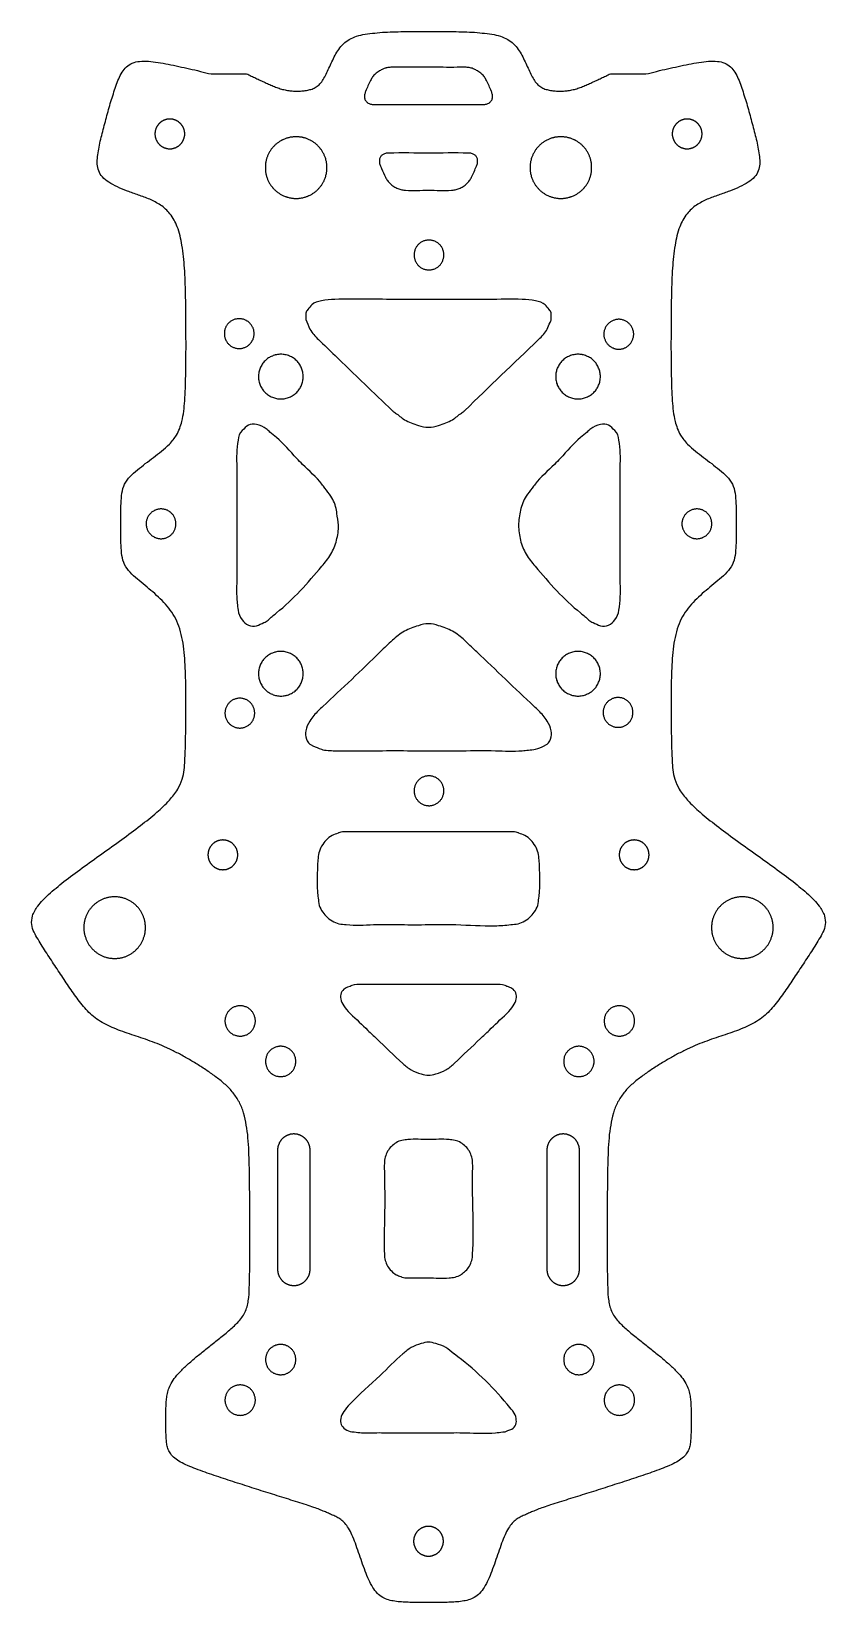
# Model space of a CAD drawing. Header units: millimetres. Extents: x -27 to 27, y -54 to 52.
import ezdxf

# ---------------------------------------------------------------- set-up
doc = ezdxf.new("R2010")
doc.units = ezdxf.units.MM
doc.layers.get('0').update_dxf_attribs({"linetype": 'CONTINUOUS'})

msp = doc.modelspace()

# ---------------------------------------------------------------- linework, layer by layer
for points, knots in [([(-26.7, -7.89), (-26.68, -8.06), (-26.62, -8.24), (-26.54, -8.4), (-26.47, -8.57), (-26.37, -8.72), (-26.28, -8.88), (-26.18, -9.04), (-26.09, -9.19), (-25.99, -9.35), (-25.89, -9.51), (-25.79, -9.67), (-25.69, -9.82), (-25.59, -9.98), (-25.48, -10.13), (-25.38, -10.29), (-25.28, -10.45), (-25.18, -10.6), (-25.07, -10.76), (-24.97, -10.91), (-24.87, -11.07), (-24.76, -11.23), (-24.66, -11.38), (-24.56, -11.54), (-24.45, -11.69), (-24.35, -11.85), (-24.25, -12), (-24.14, -12.16), (-24.03, -12.31), (-23.93, -12.46), (-23.82, -12.61), (-23.71, -12.77), (-23.6, -12.92), (-23.49, -13.07), (-23.38, -13.21), (-23.26, -13.36), (-23.14, -13.5), (-23.02, -13.64), (-22.89, -13.77), (-22.75, -13.9), (-22.62, -14.02), (-22.47, -14.14), (-22.32, -14.25), (-22.16, -14.36), (-22, -14.46), (-21.83, -14.55), (-21.65, -14.65), (-21.47, -14.73), (-21.29, -14.81), (-21.1, -14.89), (-20.91, -14.97), (-20.72, -15.04), (-20.52, -15.11), (-20.32, -15.18), (-20.12, -15.25), (-19.92, -15.32), (-19.72, -15.38), (-19.51, -15.45), (-19.31, -15.52), (-19.1, -15.59), (-18.9, -15.67), (-18.68, -15.74), (-18.47, -15.82), (-18.26, -15.9), (-18.05, -15.99), (-17.83, -16.08), (-17.61, -16.18), (-17.39, -16.28), (-17.16, -16.39), (-16.94, -16.51), (-16.71, -16.62), (-16.49, -16.75), (-16.26, -16.88), (-16.03, -17.01), (-15.81, -17.14), (-15.58, -17.28), (-15.36, -17.42), (-15.13, -17.57), (-14.91, -17.71), (-14.69, -17.86), (-14.48, -18.01), (-14.27, -18.17), (-14.06, -18.32), (-13.86, -18.49), (-13.67, -18.66), (-13.48, -18.83), (-13.31, -19.01), (-13.15, -19.21), (-12.99, -19.41), (-12.85, -19.62), (-12.73, -19.85), (-12.61, -20.08), (-12.52, -20.32), (-12.44, -20.57), (-12.36, -20.84), (-12.3, -21.11), (-12.26, -21.38), (-12.21, -21.66), (-12.17, -21.95), (-12.15, -22.24), (-12.12, -22.54), (-12.1, -22.84), (-12.09, -23.14), (-12.08, -23.45), (-12.07, -23.75), (-12.06, -24.06), (-12.05, -24.37), (-12.04, -24.67), (-12.04, -24.98), (-12.04, -25.29), (-12.04, -25.6), (-12.03, -25.91), (-12.03, -26.22), (-12.03, -26.53), (-12.03, -26.84), (-12.03, -27.15), (-12.03, -27.46), (-12.03, -27.77), (-12.03, -28.07), (-12.03, -28.38), (-12.03, -28.69), (-12.03, -29), (-12.03, -29.3), (-12.03, -29.61), (-12.03, -29.91), (-12.03, -30.22), (-12.03, -30.52), (-12.03, -30.83), (-12.03, -31.13), (-12.04, -31.43), (-12.04, -31.73), (-12.05, -32.03), (-12.06, -32.33), (-12.07, -32.62), (-12.08, -32.92), (-12.13, -33.21), (-12.17, -33.48), (-12.24, -33.75), (-12.36, -33.99), (-12.48, -34.24), (-12.65, -34.46), (-12.84, -34.66), (-13.03, -34.87), (-13.25, -35.06), (-13.46, -35.24), (-13.68, -35.43), (-13.91, -35.61), (-14.14, -35.79), (-14.36, -35.97), (-14.59, -36.15), (-14.81, -36.33), (-15.03, -36.5), (-15.25, -36.68), (-15.47, -36.86), (-15.68, -37.03), (-15.88, -37.2), (-16.08, -37.38), (-16.26, -37.54), (-16.44, -37.7), (-16.61, -37.87), (-16.76, -38.02), (-16.9, -38.17), (-17.03, -38.34), (-17.14, -38.47), (-17.24, -38.61), (-17.32, -38.77), (-17.39, -38.89), (-17.45, -39.02), (-17.49, -39.16), (-17.54, -39.28), (-17.57, -39.41), (-17.59, -39.54), (-17.61, -39.65), (-17.62, -39.77), (-17.64, -39.89), (-17.65, -40.01), (-17.66, -40.13), (-17.66, -40.25), (-17.67, -40.36), (-17.67, -40.48), (-17.67, -40.59), (-17.68, -40.71), (-17.68, -40.82), (-17.68, -40.93), (-17.68, -41.05), (-17.68, -41.16), (-17.68, -41.27), (-17.68, -41.38), (-17.68, -41.49), (-17.68, -41.61), (-17.68, -41.72), (-17.68, -41.83), (-17.67, -41.94), (-17.67, -42.05), (-17.67, -42.16), (-17.66, -42.27), (-17.66, -42.37), (-17.65, -42.48), (-17.64, -42.59), (-17.63, -42.7), (-17.62, -42.81), (-17.6, -42.91), (-17.58, -43.02), (-17.55, -43.12), (-17.51, -43.22), (-17.47, -43.33), (-17.41, -43.43), (-17.35, -43.52), (-17.27, -43.62), (-17.18, -43.72), (-17.08, -43.8), (-16.96, -43.9), (-16.83, -43.98), (-16.7, -44.06), (-16.54, -44.15), (-16.38, -44.23), (-16.21, -44.3), (-16.02, -44.38), (-15.84, -44.46), (-15.65, -44.53), (-15.45, -44.6), (-15.25, -44.68), (-15.04, -44.75), (-14.84, -44.82), (-14.63, -44.89), (-14.42, -44.96), (-14.21, -45.03), (-14, -45.1), (-13.79, -45.17), (-13.58, -45.24), (-13.37, -45.31), (-13.16, -45.38), (-12.95, -45.45), (-12.74, -45.52), (-12.52, -45.58), (-12.31, -45.65), (-12.1, -45.72), (-11.89, -45.79), (-11.69, -45.85), (-11.48, -45.92), (-11.27, -45.99), (-11.06, -46.05), (-10.85, -46.12), (-10.64, -46.18), (-10.44, -46.25), (-10.23, -46.31), (-10.02, -46.38), (-9.82, -46.44), (-9.61, -46.51), (-9.41, -46.57), (-9.2, -46.64), (-9, -46.7), (-8.8, -46.76), (-8.61, -46.83), (-8.41, -46.89), (-8.22, -46.95), (-8.05, -47), (-7.88, -47.06), (-7.72, -47.12), (-7.59, -47.16), (-7.46, -47.21), (-7.33, -47.26), (-7.22, -47.3), (-7.12, -47.35), (-7.01, -47.39), (-6.92, -47.43), (-6.82, -47.47), (-6.73, -47.51), (-6.63, -47.55), (-6.54, -47.6), (-6.45, -47.64), (-6.35, -47.68), (-6.26, -47.72), (-6.17, -47.77), (-6.08, -47.82), (-5.98, -47.88), (-5.9, -47.94), (-5.8, -48.01), (-5.71, -48.09), (-5.63, -48.18), (-5.54, -48.28), (-5.46, -48.39), (-5.38, -48.51), (-5.29, -48.66), (-5.22, -48.81), (-5.15, -48.97), (-5.07, -49.15), (-4.99, -49.34), (-4.92, -49.53), (-4.85, -49.73), (-4.78, -49.94), (-4.71, -50.14), (-4.63, -50.35), (-4.56, -50.57), (-4.49, -50.78), (-4.41, -50.99), (-4.34, -51.2), (-4.26, -51.41), (-4.19, -51.6), (-4.11, -51.8), (-4.02, -51.99), (-3.94, -52.16), (-3.85, -52.34), (-3.75, -52.5), (-3.66, -52.64), (-3.56, -52.78), (-3.44, -52.9), (-3.33, -53.01), (-3.21, -53.1), (-3.08, -53.18), (-2.96, -53.25), (-2.82, -53.3), (-2.69, -53.34), (-2.55, -53.39), (-2.41, -53.41), (-2.26, -53.43), (-2.11, -53.46), (-1.97, -53.47), (-1.82, -53.48), (-1.67, -53.49), (-1.52, -53.5), (-1.37, -53.5), (-1.22, -53.51), (-1.07, -53.51), (-0.92, -53.52), (-0.76, -53.52), (-0.61, -53.52), (-0.46, -53.52), (-0.31, -53.52), (-0.15, -53.52), (0, -53.52), (0.15, -53.52), (0.31, -53.52), (0.46, -53.52), (0.61, -53.52), (0.76, -53.52), (0.92, -53.52), (1.07, -53.51), (1.22, -53.51), (1.37, -53.5), (1.52, -53.5), (1.67, -53.49), (1.82, -53.48), (1.97, -53.47), (2.11, -53.46), (2.26, -53.43), (2.41, -53.41), (2.55, -53.39), (2.69, -53.34), (2.82, -53.3), (2.96, -53.25), (3.08, -53.18), (3.21, -53.1), (3.33, -53.01), (3.44, -52.9), (3.56, -52.78), (3.66, -52.64), (3.75, -52.5), (3.85, -52.34), (3.94, -52.16), (4.02, -51.99), (4.11, -51.8), (4.19, -51.6), (4.26, -51.41), (4.34, -51.2), (4.41, -50.99), (4.49, -50.78), (4.56, -50.57), (4.63, -50.35), (4.71, -50.14), (4.78, -49.94), (4.85, -49.73), (4.92, -49.53), (4.99, -49.34), (5.07, -49.15), (5.15, -48.97), (5.22, -48.81), (5.29, -48.66), (5.38, -48.51), (5.46, -48.39), (5.54, -48.28), (5.63, -48.18), (5.71, -48.09), (5.8, -48.01), (5.9, -47.94), (5.98, -47.88), (6.08, -47.82), (6.17, -47.77), (6.26, -47.72), (6.35, -47.68), (6.45, -47.64), (6.54, -47.6), (6.63, -47.55), (6.73, -47.51), (6.82, -47.47), (6.92, -47.43), (7.01, -47.39), (7.12, -47.35), (7.22, -47.3), (7.33, -47.26), (7.46, -47.21), (7.59, -47.16), (7.72, -47.12), (7.88, -47.06), (8.05, -47), (8.22, -46.95), (8.41, -46.89), (8.61, -46.83), (8.8, -46.76), (9, -46.7), (9.2, -46.64), (9.41, -46.57), (9.61, -46.51), (9.82, -46.44), (10.02, -46.38), (10.23, -46.31), (10.44, -46.25), (10.64, -46.18), (10.85, -46.12), (11.06, -46.05), (11.27, -45.99), (11.48, -45.92), (11.69, -45.85), (11.89, -45.79), (12.1, -45.72), (12.31, -45.65), (12.52, -45.58), (12.74, -45.52), (12.95, -45.45), (13.16, -45.38), (13.37, -45.31), (13.58, -45.24), (13.79, -45.17), (14, -45.1), (14.21, -45.03), (14.42, -44.96), (14.63, -44.89), (14.84, -44.82), (15.04, -44.75), (15.25, -44.68), (15.45, -44.6), (15.65, -44.53), (15.84, -44.46), (16.02, -44.38), (16.21, -44.3), (16.38, -44.23), (16.54, -44.15), (16.7, -44.06), (16.83, -43.98), (16.96, -43.9), (17.08, -43.8), (17.18, -43.72), (17.27, -43.62), (17.35, -43.52), (17.41, -43.43), (17.47, -43.33), (17.51, -43.22), (17.55, -43.12), (17.58, -43.02), (17.6, -42.91), (17.62, -42.81), (17.63, -42.7), (17.64, -42.59), (17.65, -42.48), (17.66, -42.37), (17.66, -42.27), (17.67, -42.16), (17.67, -42.05), (17.67, -41.94), (17.68, -41.83), (17.68, -41.72), (17.68, -41.61), (17.68, -41.49), (17.68, -41.38), (17.68, -41.27), (17.68, -41.16), (17.68, -41.05), (17.68, -40.93), (17.68, -40.82), (17.68, -40.71), (17.67, -40.59), (17.67, -40.48), (17.67, -40.36), (17.66, -40.25), (17.66, -40.13), (17.65, -40.01), (17.64, -39.89), (17.62, -39.77), (17.61, -39.65), (17.59, -39.54), (17.57, -39.41), (17.54, -39.28), (17.49, -39.16), (17.45, -39.02), (17.39, -38.89), (17.32, -38.77), (17.24, -38.61), (17.14, -38.47), (17.03, -38.34), (16.9, -38.17), (16.76, -38.02), (16.61, -37.87), (16.44, -37.7), (16.26, -37.54), (16.08, -37.38), (15.88, -37.2), (15.68, -37.03), (15.47, -36.86), (15.25, -36.68), (15.03, -36.5), (14.81, -36.33), (14.59, -36.15), (14.36, -35.97), (14.14, -35.79), (13.91, -35.61), (13.68, -35.43), (13.46, -35.24), (13.25, -35.06), (13.03, -34.87), (12.84, -34.66), (12.65, -34.46), (12.48, -34.24), (12.36, -33.99), (12.24, -33.75), (12.17, -33.48), (12.13, -33.21), (12.08, -32.92), (12.07, -32.62), (12.06, -32.33), (12.05, -32.03), (12.04, -31.73), (12.04, -31.43), (12.03, -31.13), (12.03, -30.83), (12.03, -30.52), (12.03, -30.22), (12.03, -29.91), (12.03, -29.61), (12.03, -29.3), (12.03, -29), (12.03, -28.69), (12.03, -28.38), (12.03, -28.07), (12.03, -27.77), (12.03, -27.46), (12.03, -27.15), (12.03, -26.84), (12.03, -26.53), (12.03, -26.22), (12.03, -25.91), (12.04, -25.6), (12.04, -25.29), (12.04, -24.98), (12.04, -24.67), (12.05, -24.37), (12.06, -24.06), (12.07, -23.75), (12.08, -23.45), (12.09, -23.14), (12.1, -22.84), (12.12, -22.54), (12.15, -22.24), (12.17, -21.95), (12.21, -21.66), (12.26, -21.38), (12.3, -21.11), (12.36, -20.84), (12.44, -20.57), (12.52, -20.32), (12.61, -20.08), (12.73, -19.85), (12.85, -19.62), (12.99, -19.41), (13.15, -19.21), (13.31, -19.01), (13.48, -18.83), (13.67, -18.66), (13.86, -18.49), (14.06, -18.32), (14.27, -18.17), (14.48, -18.01), (14.69, -17.86), (14.91, -17.71), (15.13, -17.57), (15.36, -17.42), (15.58, -17.28), (15.81, -17.14), (16.03, -17.01), (16.26, -16.88), (16.49, -16.75), (16.71, -16.62), (16.94, -16.51), (17.16, -16.39), (17.39, -16.28), (17.61, -16.18), (17.83, -16.08), (18.05, -15.99), (18.26, -15.9), (18.47, -15.82), (18.68, -15.74), (18.9, -15.67), (19.1, -15.59), (19.31, -15.52), (19.51, -15.45), (19.72, -15.38), (19.92, -15.32), (20.12, -15.25), (20.32, -15.18), (20.52, -15.11), (20.72, -15.04), (20.91, -14.97), (21.1, -14.89), (21.29, -14.81), (21.47, -14.73), (21.65, -14.65), (21.83, -14.55), (22, -14.46), (22.16, -14.36), (22.32, -14.25), (22.47, -14.14), (22.62, -14.02), (22.75, -13.9), (22.89, -13.77), (23.02, -13.64), (23.14, -13.5), (23.26, -13.36), (23.38, -13.21), (23.49, -13.07), (23.6, -12.92), (23.71, -12.77), (23.82, -12.61), (23.93, -12.46), (24.03, -12.31), (24.14, -12.16), (24.25, -12), (24.35, -11.85), (24.45, -11.69), (24.56, -11.54), (24.66, -11.38), (24.76, -11.23), (24.87, -11.07), (24.97, -10.91), (25.07, -10.76), (25.18, -10.6), (25.28, -10.45), (25.38, -10.29), (25.48, -10.13), (25.59, -9.98), (25.69, -9.82), (25.79, -9.67), (25.89, -9.51), (25.99, -9.35), (26.09, -9.19), (26.18, -9.04), (26.28, -8.88), (26.37, -8.72), (26.47, -8.57), (26.54, -8.4), (26.62, -8.24), (26.68, -8.06), (26.7, -7.89), (26.72, -7.69), (26.7, -7.5), (26.65, -7.31), (26.58, -7.07), (26.45, -6.85), (26.29, -6.65), (26.08, -6.36), (25.83, -6.11), (25.57, -5.87), (25.24, -5.57), (24.89, -5.28), (24.54, -5), (24.14, -4.69), (23.73, -4.38), (23.31, -4.08), (22.87, -3.75), (22.42, -3.44), (21.98, -3.12), (21.53, -2.8), (21.08, -2.48), (20.64, -2.16), (20.22, -1.85), (19.8, -1.54), (19.38, -1.22), (19.01, -0.94), (18.64, -0.64), (18.29, -0.33), (17.99, -0.07), (17.7, 0.19), (17.44, 0.49), (17.23, 0.71), (17.04, 0.96), (16.88, 1.22), (16.76, 1.43), (16.65, 1.66), (16.58, 1.89), (16.51, 2.1), (16.47, 2.31), (16.44, 2.52), (16.42, 2.73), (16.41, 2.94), (16.4, 3.15), (16.39, 3.36), (16.38, 3.57), (16.37, 3.79), (16.36, 4.01), (16.36, 4.23), (16.35, 4.45), (16.35, 4.69), (16.34, 4.92), (16.34, 5.15), (16.34, 5.4), (16.33, 5.64), (16.33, 5.89), (16.33, 6.14), (16.33, 6.4), (16.33, 6.66), (16.32, 6.93), (16.32, 7.2), (16.33, 7.47), (16.33, 7.75), (16.33, 8.03), (16.34, 8.31), (16.34, 8.59), (16.35, 8.88), (16.36, 9.16), (16.37, 9.45), (16.39, 9.73), (16.41, 10.02), (16.43, 10.3), (16.45, 10.57), (16.49, 10.85), (16.53, 11.12), (16.57, 11.38), (16.64, 11.64), (16.7, 11.89), (16.77, 12.13), (16.86, 12.36), (16.95, 12.58), (17.06, 12.79), (17.19, 12.99), (17.31, 13.18), (17.44, 13.37), (17.59, 13.54), (17.73, 13.71), (17.89, 13.88), (18.05, 14.04), (18.21, 14.19), (18.38, 14.35), (18.55, 14.5), (18.73, 14.64), (18.9, 14.79), (19.07, 14.94), (19.25, 15.08), (19.42, 15.23), (19.59, 15.37), (19.76, 15.52), (19.93, 15.66), (20.08, 15.82), (20.23, 15.98), (20.36, 16.15), (20.45, 16.34), (20.54, 16.53), (20.6, 16.74), (20.63, 16.95), (20.66, 17.18), (20.68, 17.4), (20.69, 17.63), (20.7, 17.87), (20.7, 18.1), (20.7, 18.34), (20.7, 18.57), (20.7, 18.81), (20.7, 19.05), (20.7, 19.28), (20.7, 19.52), (20.7, 19.76), (20.7, 19.99), (20.7, 20.23), (20.69, 20.46), (20.68, 20.69), (20.66, 20.92), (20.63, 21.14), (20.6, 21.35), (20.54, 21.57), (20.45, 21.76), (20.36, 21.95), (20.23, 22.12), (20.08, 22.27), (19.93, 22.43), (19.76, 22.58), (19.59, 22.72), (19.41, 22.86), (19.23, 23), (19.06, 23.14), (18.87, 23.28), (18.69, 23.42), (18.51, 23.56), (18.32, 23.69), (18.14, 23.83), (17.96, 23.98), (17.78, 24.13), (17.6, 24.28), (17.44, 24.45), (17.26, 24.64), (17.09, 24.84), (16.96, 25.06), (16.79, 25.35), (16.68, 25.66), (16.6, 25.98), (16.49, 26.44), (16.44, 26.9), (16.41, 27.36), (16.37, 27.92), (16.35, 28.49), (16.34, 29.05), (16.33, 29.65), (16.32, 30.26), (16.32, 30.86), (16.32, 31.48), (16.32, 32.1), (16.33, 32.72), (16.33, 33.34), (16.33, 33.95), (16.35, 34.56), (16.36, 35.14), (16.38, 35.72), (16.42, 36.3), (16.45, 36.81), (16.51, 37.33), (16.59, 37.84), (16.66, 38.26), (16.75, 38.68), (16.91, 39.08), (17.03, 39.39), (17.19, 39.69), (17.4, 39.95), (17.58, 40.18), (17.8, 40.38), (18.04, 40.54), (18.26, 40.69), (18.51, 40.82), (18.76, 40.93), (19.01, 41.03), (19.27, 41.12), (19.52, 41.21), (19.77, 41.3), (20.02, 41.39), (20.26, 41.48), (20.49, 41.57), (20.72, 41.66), (20.94, 41.76), (21.14, 41.86), (21.34, 41.96), (21.52, 42.08), (21.68, 42.18), (21.82, 42.29), (21.95, 42.43), (22.05, 42.55), (22.14, 42.69), (22.19, 42.84), (22.25, 42.99), (22.28, 43.15), (22.29, 43.3), (22.3, 43.47), (22.29, 43.63), (22.27, 43.8), (22.26, 43.97), (22.23, 44.14), (22.19, 44.31), (22.16, 44.49), (22.13, 44.66), (22.09, 44.83), (22.05, 45.01), (22, 45.19), (21.96, 45.36), (21.91, 45.54), (21.87, 45.72), (21.82, 45.9), (21.77, 46.08), (21.72, 46.25), (21.68, 46.43), (21.63, 46.61), (21.58, 46.79), (21.53, 46.97), (21.48, 47.15), (21.43, 47.33), (21.37, 47.5), (21.32, 47.68), (21.27, 47.85), (21.21, 48.03), (21.16, 48.2), (21.1, 48.37), (21.04, 48.54), (20.98, 48.71), (20.92, 48.87), (20.85, 49.04), (20.78, 49.19), (20.71, 49.34), (20.62, 49.48), (20.54, 49.61), (20.44, 49.74), (20.32, 49.84), (20.21, 49.95), (20.08, 50.04), (19.94, 50.1), (19.78, 50.16), (19.61, 50.2), (19.44, 50.21), (19.24, 50.23), (19.05, 50.23), (18.85, 50.22), (18.63, 50.2), (18.42, 50.18), (18.2, 50.14), (17.97, 50.1), (17.74, 50.06), (17.51, 50.02), (17.27, 49.97), (17.04, 49.92), (16.8, 49.87), (16.56, 49.82), (16.32, 49.76), (16.08, 49.71), (15.84, 49.66), (15.6, 49.61), (15.35, 49.54), (15.11, 49.47), (14.87, 49.39), (14.63, 49.37), (14.53, 49.36), (14.43, 49.37), (14.33, 49.37), (14.23, 49.37), (14.13, 49.37), (14.03, 49.37), (13.93, 49.37), (13.83, 49.37), (13.73, 49.37), (13.63, 49.37), (13.53, 49.37), (13.43, 49.37), (13.33, 49.37), (13.24, 49.37), (13.14, 49.37), (13.04, 49.37), (12.94, 49.37), (12.84, 49.37), (12.74, 49.37), (12.64, 49.37), (12.54, 49.37), (12.44, 49.38), (12.34, 49.39), (12.24, 49.37), (12.13, 49.35), (12.03, 49.28), (11.93, 49.22), (11.83, 49.17), (11.72, 49.13), (11.62, 49.08), (11.52, 49.03), (11.41, 48.98), (11.31, 48.93), (11.2, 48.89), (11.1, 48.84), (11, 48.79), (10.89, 48.74), (10.79, 48.69), (10.68, 48.65), (10.58, 48.6), (10.48, 48.56), (10.37, 48.51), (10.27, 48.47), (10.16, 48.43), (10.06, 48.4), (9.95, 48.36), (9.84, 48.33), (9.74, 48.31), (9.63, 48.28), (9.52, 48.26), (9.41, 48.25), (9.31, 48.23), (9.2, 48.22), (9.09, 48.21), (8.98, 48.21), (8.87, 48.21), (8.77, 48.21), (8.66, 48.21), (8.55, 48.22), (8.45, 48.23), (8.34, 48.24), (8.24, 48.25), (8.13, 48.27), (8.03, 48.29), (7.93, 48.32), (7.84, 48.35), (7.74, 48.39), (7.65, 48.43), (7.56, 48.49), (7.47, 48.55), (7.38, 48.62), (7.31, 48.7), (7.22, 48.79), (7.15, 48.89), (7.09, 48.99), (7.01, 49.11), (6.95, 49.23), (6.89, 49.35), (6.82, 49.49), (6.76, 49.62), (6.7, 49.76), (6.63, 49.9), (6.57, 50.05), (6.5, 50.19), (6.43, 50.33), (6.37, 50.48), (6.29, 50.62), (6.21, 50.76), (6.13, 50.89), (6.04, 51.02), (5.95, 51.15), (5.84, 51.28), (5.73, 51.39), (5.61, 51.5), (5.48, 51.6), (5.33, 51.68), (5.18, 51.77), (5.01, 51.84), (4.84, 51.9), (4.65, 51.96), (4.46, 52), (4.26, 52.04), (4.05, 52.08), (3.83, 52.1), (3.62, 52.12), (3.39, 52.15), (3.16, 52.16), (2.93, 52.18), (2.69, 52.19), (2.46, 52.2), (2.22, 52.2), (1.97, 52.21), (1.73, 52.22), (1.49, 52.22), (1.24, 52.22), (0.99, 52.22), (0.75, 52.23), (0.5, 52.23), (0.25, 52.23), (0, 52.23), (-0.25, 52.23), (-0.5, 52.23), (-0.75, 52.23), (-0.99, 52.22), (-1.24, 52.22), (-1.49, 52.22), (-1.73, 52.22), (-1.97, 52.21), (-2.22, 52.2), (-2.46, 52.2), (-2.69, 52.19), (-2.93, 52.18), (-3.16, 52.16), (-3.39, 52.15), (-3.62, 52.12), (-3.83, 52.1), (-4.05, 52.08), (-4.26, 52.04), (-4.46, 52), (-4.65, 51.96), (-4.84, 51.9), (-5.01, 51.84), (-5.18, 51.77), (-5.33, 51.68), (-5.48, 51.6), (-5.61, 51.5), (-5.73, 51.39), (-5.84, 51.28), (-5.95, 51.15), (-6.04, 51.02), (-6.13, 50.89), (-6.21, 50.76), (-6.29, 50.62), (-6.37, 50.48), (-6.43, 50.33), (-6.5, 50.19), (-6.57, 50.05), (-6.63, 49.9), (-6.7, 49.76), (-6.76, 49.62), (-6.82, 49.49), (-6.89, 49.35), (-6.95, 49.23), (-7.01, 49.11), (-7.09, 48.99), (-7.15, 48.89), (-7.22, 48.79), (-7.31, 48.7), (-7.38, 48.62), (-7.47, 48.55), (-7.56, 48.49), (-7.65, 48.43), (-7.74, 48.39), (-7.84, 48.35), (-7.93, 48.32), (-8.03, 48.29), (-8.13, 48.27), (-8.24, 48.25), (-8.34, 48.24), (-8.45, 48.23), (-8.55, 48.22), (-8.66, 48.21), (-8.77, 48.21), (-8.87, 48.21), (-8.98, 48.21), (-9.09, 48.21), (-9.2, 48.22), (-9.31, 48.23), (-9.41, 48.25), (-9.52, 48.26), (-9.63, 48.28), (-9.74, 48.31), (-9.84, 48.33), (-9.95, 48.36), (-10.06, 48.4), (-10.16, 48.43), (-10.27, 48.47), (-10.37, 48.51), (-10.48, 48.56), (-10.58, 48.6), (-10.68, 48.65), (-10.79, 48.69), (-10.89, 48.74), (-11, 48.79), (-11.1, 48.84), (-11.2, 48.89), (-11.31, 48.93), (-11.41, 48.98), (-11.52, 49.03), (-11.62, 49.08), (-11.72, 49.13), (-11.83, 49.17), (-11.93, 49.22), (-12.03, 49.28), (-12.13, 49.35), (-12.24, 49.37), (-12.34, 49.39), (-12.44, 49.38), (-12.54, 49.37), (-12.64, 49.37), (-12.74, 49.37), (-12.84, 49.37), (-12.94, 49.37), (-13.04, 49.37), (-13.14, 49.37), (-13.24, 49.37), (-13.33, 49.37), (-13.43, 49.37), (-13.53, 49.37), (-13.63, 49.37), (-13.73, 49.37), (-13.83, 49.37), (-13.93, 49.37), (-14.03, 49.37), (-14.13, 49.37), (-14.23, 49.37), (-14.33, 49.37), (-14.43, 49.37), (-14.53, 49.36), (-14.63, 49.37), (-14.87, 49.39), (-15.11, 49.47), (-15.35, 49.54), (-15.6, 49.61), (-15.84, 49.66), (-16.08, 49.71), (-16.32, 49.76), (-16.56, 49.82), (-16.8, 49.87), (-17.04, 49.92), (-17.27, 49.97), (-17.51, 50.02), (-17.74, 50.06), (-17.97, 50.1), (-18.2, 50.14), (-18.42, 50.18), (-18.63, 50.2), (-18.85, 50.22), (-19.05, 50.23), (-19.24, 50.23), (-19.44, 50.21), (-19.61, 50.2), (-19.78, 50.16), (-19.94, 50.1), (-20.08, 50.04), (-20.21, 49.95), (-20.32, 49.84), (-20.44, 49.74), (-20.54, 49.61), (-20.62, 49.48), (-20.71, 49.34), (-20.78, 49.19), (-20.85, 49.04), (-20.92, 48.87), (-20.98, 48.71), (-21.04, 48.54), (-21.1, 48.37), (-21.16, 48.2), (-21.21, 48.03), (-21.27, 47.85), (-21.32, 47.68), (-21.37, 47.5), (-21.43, 47.33), (-21.48, 47.15), (-21.53, 46.97), (-21.58, 46.79), (-21.63, 46.61), (-21.68, 46.43), (-21.72, 46.25), (-21.77, 46.08), (-21.82, 45.9), (-21.87, 45.72), (-21.91, 45.54), (-21.96, 45.36), (-22, 45.19), (-22.05, 45.01), (-22.09, 44.83), (-22.13, 44.66), (-22.16, 44.49), (-22.19, 44.31), (-22.23, 44.14), (-22.26, 43.97), (-22.27, 43.8), (-22.29, 43.63), (-22.3, 43.47), (-22.29, 43.3), (-22.28, 43.15), (-22.25, 42.99), (-22.19, 42.84), (-22.14, 42.69), (-22.05, 42.55), (-21.95, 42.43), (-21.82, 42.29), (-21.68, 42.18), (-21.52, 42.08), (-21.34, 41.96), (-21.14, 41.86), (-20.94, 41.76), (-20.72, 41.66), (-20.49, 41.57), (-20.26, 41.48), (-20.02, 41.39), (-19.77, 41.3), (-19.52, 41.21), (-19.27, 41.12), (-19.01, 41.03), (-18.76, 40.93), (-18.51, 40.82), (-18.26, 40.69), (-18.04, 40.54), (-17.8, 40.38), (-17.58, 40.18), (-17.4, 39.95), (-17.19, 39.69), (-17.03, 39.39), (-16.91, 39.08), (-16.75, 38.68), (-16.66, 38.26), (-16.59, 37.84), (-16.51, 37.33), (-16.45, 36.81), (-16.42, 36.3), (-16.38, 35.72), (-16.36, 35.14), (-16.35, 34.56), (-16.33, 33.95), (-16.33, 33.34), (-16.33, 32.72), (-16.32, 32.1), (-16.32, 31.48), (-16.32, 30.86), (-16.32, 30.26), (-16.33, 29.65), (-16.34, 29.05), (-16.35, 28.49), (-16.37, 27.92), (-16.41, 27.36), (-16.44, 26.9), (-16.49, 26.44), (-16.6, 25.98), (-16.68, 25.66), (-16.79, 25.35), (-16.96, 25.06), (-17.09, 24.84), (-17.26, 24.64), (-17.44, 24.45), (-17.6, 24.28), (-17.78, 24.13), (-17.96, 23.98), (-18.14, 23.83), (-18.32, 23.69), (-18.51, 23.56), (-18.69, 23.42), (-18.87, 23.28), (-19.06, 23.14), (-19.23, 23), (-19.41, 22.86), (-19.59, 22.72), (-19.76, 22.58), (-19.93, 22.43), (-20.08, 22.27), (-20.23, 22.12), (-20.36, 21.95), (-20.45, 21.76), (-20.54, 21.57), (-20.6, 21.35), (-20.63, 21.14), (-20.66, 20.92), (-20.68, 20.69), (-20.69, 20.46), (-20.7, 20.23), (-20.7, 19.99), (-20.7, 19.76), (-20.7, 19.52), (-20.7, 19.28), (-20.7, 19.05), (-20.7, 18.81), (-20.7, 18.57), (-20.7, 18.34), (-20.7, 18.1), (-20.7, 17.87), (-20.69, 17.63), (-20.68, 17.4), (-20.66, 17.18), (-20.63, 16.95), (-20.6, 16.74), (-20.54, 16.53), (-20.45, 16.34), (-20.36, 16.15), (-20.23, 15.98), (-20.08, 15.82), (-19.93, 15.66), (-19.76, 15.52), (-19.59, 15.37), (-19.42, 15.23), (-19.25, 15.08), (-19.07, 14.94), (-18.9, 14.79), (-18.73, 14.64), (-18.55, 14.5), (-18.38, 14.35), (-18.21, 14.19), (-18.05, 14.04), (-17.89, 13.88), (-17.73, 13.71), (-17.59, 13.54), (-17.44, 13.37), (-17.31, 13.18), (-17.19, 12.99), (-17.06, 12.79), (-16.95, 12.58), (-16.86, 12.36), (-16.77, 12.13), (-16.7, 11.89), (-16.64, 11.64), (-16.57, 11.38), (-16.53, 11.12), (-16.49, 10.85), (-16.45, 10.57), (-16.43, 10.3), (-16.41, 10.02), (-16.39, 9.73), (-16.37, 9.45), (-16.36, 9.16), (-16.35, 8.88), (-16.34, 8.59), (-16.34, 8.31), (-16.33, 8.03), (-16.33, 7.75), (-16.33, 7.47), (-16.32, 7.2), (-16.32, 6.93), (-16.33, 6.66), (-16.33, 6.4), (-16.33, 6.14), (-16.33, 5.89), (-16.33, 5.64), (-16.34, 5.4), (-16.34, 5.15), (-16.34, 4.92), (-16.35, 4.69), (-16.35, 4.45), (-16.36, 4.23), (-16.36, 4.01), (-16.37, 3.79), (-16.38, 3.57), (-16.39, 3.36), (-16.4, 3.15), (-16.41, 2.94), (-16.42, 2.73), (-16.44, 2.52), (-16.47, 2.31), (-16.51, 2.1), (-16.58, 1.89), (-16.65, 1.66), (-16.76, 1.43), (-16.88, 1.22), (-17.04, 0.96), (-17.23, 0.71), (-17.44, 0.49), (-17.7, 0.19), (-17.99, -0.07), (-18.29, -0.33), (-18.64, -0.64), (-19.01, -0.94), (-19.38, -1.22), (-19.8, -1.54), (-20.22, -1.85), (-20.64, -2.16), (-21.08, -2.48), (-21.53, -2.8), (-21.98, -3.12), (-22.42, -3.44), (-22.87, -3.75), (-23.31, -4.08), (-23.73, -4.38), (-24.14, -4.69), (-24.54, -5), (-24.89, -5.28), (-25.24, -5.57), (-25.57, -5.87), (-25.83, -6.11), (-26.08, -6.36), (-26.29, -6.65), (-26.45, -6.85), (-26.58, -7.07), (-26.65, -7.31), (-26.7, -7.5), (-26.72, -7.69), (-26.7, -7.89)], [0, 0, 0, 0, 0.053591, 0.053591, 0.053591, 0.108442, 0.108442, 0.108442, 0.16396, 0.16396, 0.16396, 0.219717, 0.219717, 0.219717, 0.27565, 0.27565, 0.27565, 0.331686, 0.331686, 0.331686, 0.387759, 0.387759, 0.387759, 0.443818, 0.443818, 0.443818, 0.499825, 0.499825, 0.499825, 0.555751, 0.555751, 0.555751, 0.611539, 0.611539, 0.611539, 0.667097, 0.667097, 0.667097, 0.72258, 0.72258, 0.72258, 0.778617, 0.778617, 0.778617, 0.836288, 0.836288, 0.836288, 0.896117, 0.896117, 0.896117, 0.957907, 0.957907, 0.957907, 1.021063, 1.021063, 1.021063, 1.08506, 1.08506, 1.08506, 1.15042, 1.15042, 1.15042, 1.21797, 1.21797, 1.21797, 1.288633, 1.288633, 1.288633, 1.363082, 1.363082, 1.363082, 1.440531, 1.440531, 1.440531, 1.519758, 1.519758, 1.519758, 1.599509, 1.599509, 1.599509, 1.678547, 1.678547, 1.678547, 1.756017, 1.756017, 1.756017, 1.831907, 1.831907, 1.831907, 1.907568, 1.907568, 1.907568, 1.985844, 1.985844, 1.985844, 2.068554, 2.068554, 2.068554, 2.155587, 2.155587, 2.155587, 2.245708, 2.245708, 2.245708, 2.337372, 2.337372, 2.337372, 2.429911, 2.429911, 2.429911, 2.522892, 2.522892, 2.522892, 2.61586, 2.61586, 2.61586, 2.708439, 2.708439, 2.708439, 2.800599, 2.800599, 2.800599, 2.892406, 2.892406, 2.892406, 2.983912, 2.983912, 2.983912, 3.075031, 3.075031, 3.075031, 3.165078, 3.165078, 3.165078, 3.252558, 3.252558, 3.252558, 3.33481, 3.33481, 3.33481, 3.416329, 3.416329, 3.416329, 3.501832, 3.501832, 3.501832, 3.588754, 3.588754, 3.588754, 3.675297, 3.675297, 3.675297, 3.759955, 3.759955, 3.759955, 3.840041, 3.840041, 3.840041, 3.912671, 3.912671, 3.912671, 3.975254, 3.975254, 3.975254, 4.026726, 4.026726, 4.026726, 4.070035, 4.070035, 4.070035, 4.108553, 4.108553, 4.108553, 4.144733, 4.144733, 4.144733, 4.179974, 4.179974, 4.179974, 4.214623, 4.214623, 4.214623, 4.248798, 4.248798, 4.248798, 4.282607, 4.282607, 4.282607, 4.316105, 4.316105, 4.316105, 4.349289, 4.349289, 4.349289, 4.382144, 4.382144, 4.382144, 4.414687, 4.414687, 4.414687, 4.446956, 4.446956, 4.446956, 4.479275, 4.479275, 4.479275, 4.513139, 4.513139, 4.513139, 4.551619, 4.551619, 4.551619, 4.598125, 4.598125, 4.598125, 4.652611, 4.652611, 4.652611, 4.713179, 4.713179, 4.713179, 4.777434, 4.777434, 4.777434, 4.84316, 4.84316, 4.84316, 4.909586, 4.909586, 4.909586, 4.976316, 4.976316, 4.976316, 5.042943, 5.042943, 5.042943, 5.109143, 5.109143, 5.109143, 5.174899, 5.174899, 5.174899, 5.240275, 5.240275, 5.240275, 5.305335, 5.305335, 5.305335, 5.37, 5.37, 5.37, 5.433618, 5.433618, 5.433618, 5.494536, 5.494536, 5.494536, 5.547683, 5.547683, 5.547683, 5.589142, 5.589142, 5.589142, 5.622966, 5.622966, 5.622966, 5.654297, 5.654297, 5.654297, 5.68486, 5.68486, 5.68486, 5.715548, 5.715548, 5.715548, 5.747564, 5.747564, 5.747564, 5.782989, 5.782989, 5.782989, 5.825007, 5.825007, 5.825007, 5.876539, 5.876539, 5.876539, 5.936368, 5.936368, 5.936368, 6.001616, 6.001616, 6.001616, 6.069114, 6.069114, 6.069114, 6.13573, 6.13573, 6.13573, 6.19888, 6.19888, 6.19888, 6.256447, 6.256447, 6.256447, 6.307201, 6.307201, 6.307201, 6.352246, 6.352246, 6.352246, 6.395307, 6.395307, 6.395307, 6.438773, 6.438773, 6.438773, 6.483216, 6.483216, 6.483216, 6.528252, 6.528252, 6.528252, 6.57368, 6.57368, 6.57368, 6.619387, 6.619387, 6.619387, 6.665239, 6.665239, 6.665239, 6.711091, 6.711091, 6.711091, 6.756798, 6.756798, 6.756798, 6.802226, 6.802226, 6.802226, 6.847262, 6.847262, 6.847262, 6.891706, 6.891706, 6.891706, 6.935171, 6.935171, 6.935171, 6.978232, 6.978232, 6.978232, 7.023277, 7.023277, 7.023277, 7.074031, 7.074031, 7.074031, 7.131598, 7.131598, 7.131598, 7.194748, 7.194748, 7.194748, 7.261365, 7.261365, 7.261365, 7.328862, 7.328862, 7.328862, 7.39411, 7.39411, 7.39411, 7.453939, 7.453939, 7.453939, 7.505472, 7.505472, 7.505472, 7.547489, 7.547489, 7.547489, 7.582915, 7.582915, 7.582915, 7.61493, 7.61493, 7.61493, 7.645619, 7.645619, 7.645619, 7.676181, 7.676181, 7.676181, 7.707512, 7.707512, 7.707512, 7.741336, 7.741336, 7.741336, 7.782796, 7.782796, 7.782796, 7.835942, 7.835942, 7.835942, 7.896861, 7.896861, 7.896861, 7.960478, 7.960478, 7.960478, 8.025143, 8.025143, 8.025143, 8.090204, 8.090204, 8.090204, 8.15558, 8.15558, 8.15558, 8.221336, 8.221336, 8.221336, 8.287535, 8.287535, 8.287535, 8.354162, 8.354162, 8.354162, 8.420892, 8.420892, 8.420892, 8.487319, 8.487319, 8.487319, 8.553044, 8.553044, 8.553044, 8.617299, 8.617299, 8.617299, 8.677867, 8.677867, 8.677867, 8.732354, 8.732354, 8.732354, 8.77886, 8.77886, 8.77886, 8.817339, 8.817339, 8.817339, 8.851203, 8.851203, 8.851203, 8.883523, 8.883523, 8.883523, 8.91579, 8.91579, 8.91579, 8.948334, 8.948334, 8.948334, 8.981189, 8.981189, 8.981189, 9.014374, 9.014374, 9.014374, 9.047872, 9.047872, 9.047872, 9.08168, 9.08168, 9.08168, 9.115856, 9.115856, 9.115856, 9.150504, 9.150504, 9.150504, 9.185746, 9.185746, 9.185746, 9.221925, 9.221925, 9.221925, 9.260442, 9.260442, 9.260442, 9.303752, 9.303752, 9.303752, 9.355224, 9.355224, 9.355224, 9.417806, 9.417806, 9.417806, 9.490437, 9.490437, 9.490437, 9.570523, 9.570523, 9.570523, 9.655182, 9.655182, 9.655182, 9.741724, 9.741724, 9.741724, 9.828646, 9.828646, 9.828646, 9.91415, 9.91415, 9.91415, 9.995669, 9.995669, 9.995669, 10.07792, 10.07792, 10.07792, 10.165399, 10.165399, 10.165399, 10.255447, 10.255447, 10.255447, 10.346566, 10.346566, 10.346566, 10.438073, 10.438073, 10.438073, 10.529879, 10.529879, 10.529879, 10.622039, 10.622039, 10.622039, 10.714618, 10.714618, 10.714618, 10.807586, 10.807586, 10.807586, 10.900567, 10.900567, 10.900567, 10.993106, 10.993106, 10.993106, 11.08477, 11.08477, 11.08477, 11.174892, 11.174892, 11.174892, 11.261925, 11.261925, 11.261925, 11.344635, 11.344635, 11.344635, 11.42291, 11.42291, 11.42291, 11.498572, 11.498572, 11.498572, 11.574461, 11.574461, 11.574461, 11.651931, 11.651931, 11.651931, 11.73097, 11.73097, 11.73097, 11.81072, 11.81072, 11.81072, 11.889948, 11.889948, 11.889948, 11.967396, 11.967396, 11.967396, 12.041846, 12.041846, 12.041846, 12.112508, 12.112508, 12.112508, 12.180059, 12.180059, 12.180059, 12.245418, 12.245418, 12.245418, 12.309416, 12.309416, 12.309416, 12.372572, 12.372572, 12.372572, 12.434362, 12.434362, 12.434362, 12.49419, 12.49419, 12.49419, 12.551862, 12.551862, 12.551862, 12.607899, 12.607899, 12.607899, 12.663381, 12.663381, 12.663381, 12.71894, 12.71894, 12.71894, 12.774727, 12.774727, 12.774727, 12.830653, 12.830653, 12.830653, 12.88666, 12.88666, 12.88666, 12.942719, 12.942719, 12.942719, 12.998792, 12.998792, 12.998792, 13.054828, 13.054828, 13.054828, 13.110761, 13.110761, 13.110761, 13.166519, 13.166519, 13.166519, 13.222037, 13.222037, 13.222037, 13.276887, 13.276887, 13.276887, 13.330478, 13.330478, 13.330478, 13.388134, 13.388134, 13.388134, 13.463569, 13.463569, 13.463569, 13.569777, 13.569777, 13.569777, 13.704213, 13.704213, 13.704213, 13.858262, 13.858262, 13.858262, 14.022361, 14.022361, 14.022361, 14.186973, 14.186973, 14.186973, 14.343768, 14.343768, 14.343768, 14.484905, 14.484905, 14.484905, 14.603088, 14.603088, 14.603088, 14.69498, 14.69498, 14.69498, 14.768534, 14.768534, 14.768534, 14.833243, 14.833243, 14.833243, 14.895807, 14.895807, 14.895807, 14.959831, 14.959831, 14.959831, 15.026404, 15.026404, 15.026404, 15.096154, 15.096154, 15.096154, 15.169702, 15.169702, 15.169702, 15.247402, 15.247402, 15.247402, 15.328556, 15.328556, 15.328556, 15.412209, 15.412209, 15.412209, 15.497422, 15.497422, 15.497422, 15.583023, 15.583023, 15.583023, 15.666938, 15.666938, 15.666938, 15.747195, 15.747195, 15.747195, 15.822501, 15.822501, 15.822501, 15.893169, 15.893169, 15.893169, 15.961561, 15.961561, 15.961561, 16.029416, 16.029416, 16.029416, 16.097452, 16.097452, 16.097452, 16.165654, 16.165654, 16.165654, 16.233489, 16.233489, 16.233489, 16.299821, 16.299821, 16.299821, 16.362962, 16.362962, 16.362962, 16.427001, 16.427001, 16.427001, 16.49537, 16.49537, 16.49537, 16.565751, 16.565751, 16.565751, 16.636855, 16.636855, 16.636855, 16.707962, 16.707962, 16.707962, 16.778342, 16.778342, 16.778342, 16.846711, 16.846711, 16.846711, 16.91075, 16.91075, 16.91075, 16.973879, 16.973879, 16.973879, 17.040261, 17.040261, 17.040261, 17.10834, 17.10834, 17.10834, 17.177045, 17.177045, 17.177045, 17.246131, 17.246131, 17.246131, 17.317091, 17.317091, 17.317091, 17.39433, 17.39433, 17.39433, 17.493302, 17.493302, 17.493302, 17.632205, 17.632205, 17.632205, 17.801169, 17.801169, 17.801169, 17.982614, 17.982614, 17.982614, 18.168536, 18.168536, 18.168536, 18.352768, 18.352768, 18.352768, 18.526571, 18.526571, 18.526571, 18.681073, 18.681073, 18.681073, 18.808988, 18.808988, 18.808988, 18.909875, 18.909875, 18.909875, 18.996209, 18.996209, 18.996209, 19.078244, 19.078244, 19.078244, 19.159343, 19.159343, 19.159343, 19.238368, 19.238368, 19.238368, 19.312123, 19.312123, 19.312123, 19.377561, 19.377561, 19.377561, 19.433058, 19.433058, 19.433058, 19.48104, 19.48104, 19.48104, 19.527932, 19.527932, 19.527932, 19.577282, 19.577282, 19.577282, 19.629305, 19.629305, 19.629305, 19.682781, 19.682781, 19.682781, 19.737215, 19.737215, 19.737215, 19.792358, 19.792358, 19.792358, 19.84793, 19.84793, 19.84793, 19.903632, 19.903632, 19.903632, 19.959141, 19.959141, 19.959141, 20.014142, 20.014142, 20.014142, 20.068346, 20.068346, 20.068346, 20.121196, 20.121196, 20.121196, 20.17127, 20.17127, 20.17127, 20.218191, 20.218191, 20.218191, 20.264365, 20.264365, 20.264365, 20.315315, 20.315315, 20.315315, 20.374023, 20.374023, 20.374023, 20.439709, 20.439709, 20.439709, 20.510014, 20.510014, 20.510014, 20.582422, 20.582422, 20.582422, 20.656083, 20.656083, 20.656083, 20.730587, 20.730587, 20.730587, 20.805516, 20.805516, 20.805516, 20.835295, 20.835295, 20.835295, 20.865074, 20.865074, 20.865074, 20.894854, 20.894854, 20.894854, 20.924633, 20.924633, 20.924633, 20.954412, 20.954412, 20.954412, 20.984191, 20.984191, 20.984191, 21.013971, 21.013971, 21.013971, 21.04375, 21.04375, 21.04375, 21.078155, 21.078155, 21.078155, 21.112554, 21.112554, 21.112554, 21.146939, 21.146939, 21.146939, 21.181306, 21.181306, 21.181306, 21.215608, 21.215608, 21.215608, 21.249664, 21.249664, 21.249664, 21.283309, 21.283309, 21.283309, 21.3165, 21.3165, 21.3165, 21.349347, 21.349347, 21.349347, 21.381939, 21.381939, 21.381939, 21.414264, 21.414264, 21.414264, 21.44623, 21.44623, 21.44623, 21.477672, 21.477672, 21.477672, 21.508537, 21.508537, 21.508537, 21.539471, 21.539471, 21.539471, 21.572142, 21.572142, 21.572142, 21.608826, 21.608826, 21.608826, 21.650069, 21.650069, 21.650069, 21.694952, 21.694952, 21.694952, 21.742049, 21.742049, 21.742049, 21.789916, 21.789916, 21.789916, 21.8377, 21.8377, 21.8377, 21.885482, 21.885482, 21.885482, 21.934808, 21.934808, 21.934808, 21.988591, 21.988591, 21.988591, 22.04821, 22.04821, 22.04821, 22.113167, 22.113167, 22.113167, 22.182086, 22.182086, 22.182086, 22.25341, 22.25341, 22.25341, 22.326396, 22.326396, 22.326396, 22.400507, 22.400507, 22.400507, 22.475186, 22.475186, 22.475186, 22.549864, 22.549864, 22.549864, 22.623975, 22.623975, 22.623975, 22.696961, 22.696961, 22.696961, 22.768285, 22.768285, 22.768285, 22.837204, 22.837204, 22.837204, 22.902161, 22.902161, 22.902161, 22.96178, 22.96178, 22.96178, 23.015563, 23.015563, 23.015563, 23.064889, 23.064889, 23.064889, 23.112671, 23.112671, 23.112671, 23.160455, 23.160455, 23.160455, 23.208322, 23.208322, 23.208322, 23.255419, 23.255419, 23.255419, 23.300302, 23.300302, 23.300302, 23.341545, 23.341545, 23.341545, 23.378229, 23.378229, 23.378229, 23.4109, 23.4109, 23.4109, 23.441834, 23.441834, 23.441834, 23.472699, 23.472699, 23.472699, 23.504141, 23.504141, 23.504141, 23.536107, 23.536107, 23.536107, 23.568432, 23.568432, 23.568432, 23.601024, 23.601024, 23.601024, 23.633871, 23.633871, 23.633871, 23.667063, 23.667063, 23.667063, 23.700708, 23.700708, 23.700708, 23.734763, 23.734763, 23.734763, 23.769065, 23.769065, 23.769065, 23.803432, 23.803432, 23.803432, 23.837817, 23.837817, 23.837817, 23.872216, 23.872216, 23.872216, 23.906621, 23.906621, 23.906621, 23.9364, 23.9364, 23.9364, 23.96618, 23.96618, 23.96618, 23.995959, 23.995959, 23.995959, 24.025738, 24.025738, 24.025738, 24.055517, 24.055517, 24.055517, 24.085297, 24.085297, 24.085297, 24.115076, 24.115076, 24.115076, 24.144855, 24.144855, 24.144855, 24.219784, 24.219784, 24.219784, 24.294288, 24.294288, 24.294288, 24.367949, 24.367949, 24.367949, 24.440357, 24.440357, 24.440357, 24.510662, 24.510662, 24.510662, 24.576348, 24.576348, 24.576348, 24.635056, 24.635056, 24.635056, 24.686007, 24.686007, 24.686007, 24.732181, 24.732181, 24.732181, 24.779101, 24.779101, 24.779101, 24.829174, 24.829174, 24.829174, 24.882025, 24.882025, 24.882025, 24.936228, 24.936228, 24.936228, 24.991231, 24.991231, 24.991231, 25.046739, 25.046739, 25.046739, 25.102441, 25.102441, 25.102441, 25.158013, 25.158013, 25.158013, 25.213157, 25.213157, 25.213157, 25.267591, 25.267591, 25.267591, 25.321066, 25.321066, 25.321066, 25.373089, 25.373089, 25.373089, 25.422439, 25.422439, 25.422439, 25.469331, 25.469331, 25.469331, 25.517313, 25.517313, 25.517313, 25.57281, 25.57281, 25.57281, 25.638248, 25.638248, 25.638248, 25.712003, 25.712003, 25.712003, 25.791028, 25.791028, 25.791028, 25.872127, 25.872127, 25.872127, 25.954162, 25.954162, 25.954162, 26.040496, 26.040496, 26.040496, 26.141383, 26.141383, 26.141383, 26.269298, 26.269298, 26.269298, 26.4238, 26.4238, 26.4238, 26.597603, 26.597603, 26.597603, 26.781835, 26.781835, 26.781835, 26.967757, 26.967757, 26.967757, 27.149202, 27.149202, 27.149202, 27.318166, 27.318166, 27.318166, 27.457069, 27.457069, 27.457069, 27.556042, 27.556042, 27.556042, 27.63328, 27.63328, 27.63328, 27.70424, 27.70424, 27.70424, 27.773326, 27.773326, 27.773326, 27.842031, 27.842031, 27.842031, 27.91011, 27.91011, 27.91011, 27.976492, 27.976492, 27.976492, 28.039621, 28.039621, 28.039621, 28.10366, 28.10366, 28.10366, 28.172029, 28.172029, 28.172029, 28.24241, 28.24241, 28.24241, 28.313516, 28.313516, 28.313516, 28.384621, 28.384621, 28.384621, 28.455001, 28.455001, 28.455001, 28.52337, 28.52337, 28.52337, 28.587409, 28.587409, 28.587409, 28.650551, 28.650551, 28.650551, 28.716882, 28.716882, 28.716882, 28.784717, 28.784717, 28.784717, 28.852919, 28.852919, 28.852919, 28.920955, 28.920955, 28.920955, 28.98881, 28.98881, 28.98881, 29.057202, 29.057202, 29.057202, 29.12787, 29.12787, 29.12787, 29.203176, 29.203176, 29.203176, 29.283432, 29.283432, 29.283432, 29.367348, 29.367348, 29.367348, 29.45295, 29.45295, 29.45295, 29.538162, 29.538162, 29.538162, 29.621815, 29.621815, 29.621815, 29.702969, 29.702969, 29.702969, 29.780669, 29.780669, 29.780669, 29.854217, 29.854217, 29.854217, 29.923967, 29.923967, 29.923967, 29.990541, 29.990541, 29.990541, 30.054565, 30.054565, 30.054565, 30.117129, 30.117129, 30.117129, 30.181837, 30.181837, 30.181837, 30.255392, 30.255392, 30.255392, 30.347283, 30.347283, 30.347283, 30.465466, 30.465466, 30.465466, 30.606603, 30.606603, 30.606603, 30.763399, 30.763399, 30.763399, 30.92801, 30.92801, 30.92801, 31.092109, 31.092109, 31.092109, 31.246159, 31.246159, 31.246159, 31.380594, 31.380594, 31.380594, 31.486802, 31.486802, 31.486802, 31.562237, 31.562237, 31.562237, 31.619893, 31.619893, 31.619893, 31.619893]), ([(-4.3, 47.96), (-4.29, 48.04), (-4.26, 48.11), (-4.23, 48.19), (-4.13, 48.44), (-4.02, 48.69), (-3.9, 48.93), (-3.85, 49.01), (-3.81, 49.09), (-3.76, 49.16), (-3.7, 49.24), (-3.64, 49.31), (-3.57, 49.37), (-3.5, 49.44), (-3.42, 49.51), (-3.33, 49.55), (-3.32, 49.56), (-3.31, 49.57), (-3.29, 49.57), (-3.22, 49.61), (-3.15, 49.66), (-3.07, 49.69), (-3.01, 49.72), (-2.94, 49.74), (-2.87, 49.76), (-2.85, 49.76), (-2.83, 49.77), (-2.8, 49.78), (-2.72, 49.8), (-2.63, 49.81), (-2.54, 49.81), (-2.34, 49.81), (-2.14, 49.81), (-1.94, 49.81), (-1.62, 49.81), (-1.3, 49.81), (-0.98, 49.81), (-0.65, 49.81), (-0.33, 49.81), (0, 49.81), (0.33, 49.81), (0.65, 49.81), (0.98, 49.81), (1.3, 49.81), (1.62, 49.8), (1.94, 49.81), (2.14, 49.81), (2.34, 49.82), (2.54, 49.81), (2.63, 49.81), (2.71, 49.8), (2.8, 49.78), (2.89, 49.76), (2.99, 49.73), (3.07, 49.69), (3.15, 49.66), (3.22, 49.61), (3.29, 49.57), (3.31, 49.57), (3.32, 49.56), (3.33, 49.55), (3.42, 49.51), (3.5, 49.44), (3.57, 49.37), (3.64, 49.31), (3.7, 49.24), (3.76, 49.16), (3.81, 49.09), (3.85, 49.01), (3.9, 48.93), (4.02, 48.69), (4.13, 48.44), (4.23, 48.19), (4.26, 48.11), (4.29, 48.04), (4.3, 47.96), (4.32, 47.89), (4.32, 47.82), (4.3, 47.75), (4.29, 47.68), (4.27, 47.62), (4.23, 47.57), (4.2, 47.51), (4.15, 47.46), (4.1, 47.43), (4.04, 47.39), (3.97, 47.36), (3.9, 47.34), (3.83, 47.32), (3.75, 47.31), (3.67, 47.31), (3.25, 47.29), (2.82, 47.3), (2.4, 47.31), (2.01, 47.32), (1.61, 47.31), (1.21, 47.31), (0.81, 47.31), (0.4, 47.31), (0, 47.31), (-0.4, 47.31), (-0.81, 47.31), (-1.21, 47.31), (-1.61, 47.31), (-2.01, 47.31), (-2.4, 47.31), (-2.78, 47.31), (-3.17, 47.31), (-3.55, 47.31), (-3.59, 47.31), (-3.63, 47.31), (-3.67, 47.31), (-3.75, 47.31), (-3.83, 47.32), (-3.9, 47.34), (-3.97, 47.36), (-4.04, 47.39), (-4.1, 47.43), (-4.15, 47.46), (-4.2, 47.51), (-4.23, 47.57), (-4.27, 47.62), (-4.29, 47.68), (-4.3, 47.75), (-4.32, 47.82), (-4.32, 47.89), (-4.3, 47.96)], [0, 0, 0, 0, 0.023718, 0.023718, 0.023718, 0.105832, 0.105832, 0.105832, 0.132229, 0.132229, 0.132229, 0.160743, 0.160743, 0.160743, 0.190411, 0.190411, 0.190411, 0.194905, 0.194905, 0.194905, 0.22008, 0.22008, 0.22008, 0.241079, 0.241079, 0.241079, 0.248594, 0.248594, 0.248594, 0.274991, 0.274991, 0.274991, 0.33502, 0.33502, 0.33502, 0.430894, 0.430894, 0.430894, 0.528868, 0.528868, 0.528868, 0.626842, 0.626842, 0.626842, 0.722717, 0.722717, 0.722717, 0.782745, 0.782745, 0.782745, 0.809142, 0.809142, 0.809142, 0.837656, 0.837656, 0.837656, 0.862831, 0.862831, 0.862831, 0.867325, 0.867325, 0.867325, 0.896993, 0.896993, 0.896993, 0.925507, 0.925507, 0.925507, 0.951905, 0.951905, 0.951905, 1.034018, 1.034018, 1.034018, 1.057736, 1.057736, 1.057736, 1.078861, 1.078861, 1.078861, 1.098331, 1.098331, 1.098331, 1.117803, 1.117803, 1.117803, 1.138928, 1.138928, 1.138928, 1.162646, 1.162646, 1.162646, 1.28936, 1.28936, 1.28936, 1.408353, 1.408353, 1.408353, 1.529541, 1.529541, 1.529541, 1.650728, 1.650728, 1.650728, 1.769721, 1.769721, 1.769721, 1.884515, 1.884515, 1.884515, 1.896436, 1.896436, 1.896436, 1.920154, 1.920154, 1.920154, 1.941278, 1.941278, 1.941278, 1.96075, 1.96075, 1.96075, 1.98022, 1.98022, 1.98022, 2.001345, 2.001345, 2.001345, 2.001345]), ([(-18.41, 45.33), (-18.41, 45.34), (-18.41, 45.36), (-18.41, 45.38), (-18.41, 45.39), (-18.41, 45.41), (-18.4, 45.43), (-18.4, 45.44), (-18.4, 45.46), (-18.4, 45.47), (-18.4, 45.49), (-18.39, 45.51), (-18.39, 45.52), (-18.39, 45.54), (-18.38, 45.55), (-18.38, 45.57), (-18.38, 45.58), (-18.37, 45.6), (-18.37, 45.61), (-18.36, 45.63), (-18.36, 45.65), (-18.35, 45.66), (-18.35, 45.68), (-18.34, 45.7), (-18.33, 45.71), (-18.33, 45.73), (-18.32, 45.74), (-18.31, 45.76), (-18.31, 45.77), (-18.3, 45.78), (-18.29, 45.8), (-18.28, 45.81), (-18.28, 45.83), (-18.27, 45.84), (-18.26, 45.86), (-18.25, 45.87), (-18.24, 45.88), (-18.23, 45.9), (-18.22, 45.91), (-18.21, 45.92), (-18.2, 45.94), (-18.19, 45.95), (-18.18, 45.96), (-18.17, 45.97), (-18.16, 45.99), (-18.15, 46), (-18.14, 46.01), (-18.13, 46.02), (-18.12, 46.04), (-18.11, 46.05), (-18.09, 46.06), (-18.08, 46.07), (-18.07, 46.08), (-18.06, 46.09), (-18.04, 46.1), (-18.04, 46.11), (-18.03, 46.11), (-18.03, 46.11), (-18.02, 46.12), (-18.01, 46.13), (-18.01, 46.13), (-17.99, 46.14), (-17.98, 46.15), (-17.97, 46.16), (-17.95, 46.17), (-17.94, 46.18), (-17.92, 46.19), (-17.91, 46.19), (-17.9, 46.2), (-17.88, 46.21), (-17.87, 46.22), (-17.85, 46.23), (-17.84, 46.23), (-17.82, 46.24), (-17.81, 46.25), (-17.79, 46.25), (-17.78, 46.26), (-17.76, 46.26), (-17.75, 46.27), (-17.73, 46.27), (-17.72, 46.28), (-17.7, 46.28), (-17.68, 46.29), (-17.67, 46.29), (-17.65, 46.3), (-17.64, 46.3), (-17.62, 46.31), (-17.6, 46.31), (-17.59, 46.31), (-17.57, 46.31), (-17.56, 46.32), (-17.54, 46.32), (-17.52, 46.32), (-17.51, 46.32), (-17.49, 46.32), (-17.47, 46.33), (-17.46, 46.33), (-17.44, 46.33), (-17.43, 46.33), (-17.41, 46.33), (-17.39, 46.33), (-17.38, 46.33), (-17.36, 46.33), (-17.34, 46.33), (-17.33, 46.32), (-17.31, 46.32), (-17.29, 46.32), (-17.28, 46.32), (-17.26, 46.32), (-17.25, 46.31), (-17.23, 46.31), (-17.21, 46.31), (-17.2, 46.31), (-17.18, 46.3), (-17.17, 46.3), (-17.15, 46.29), (-17.13, 46.29), (-17.12, 46.28), (-17.1, 46.28), (-17.09, 46.28), (-17.07, 46.27), (-17.06, 46.26), (-17.04, 46.26), (-17.03, 46.25), (-17.02, 46.25), (-17.01, 46.24), (-17, 46.24), (-16.99, 46.24), (-16.99, 46.23), (-16.98, 46.23), (-16.97, 46.23), (-16.95, 46.22), (-16.94, 46.21), (-16.92, 46.2), (-16.91, 46.19), (-16.9, 46.19), (-16.88, 46.18), (-16.87, 46.17), (-16.85, 46.16), (-16.84, 46.15), (-16.83, 46.14), (-16.81, 46.13), (-16.8, 46.12), (-16.79, 46.11), (-16.77, 46.1), (-16.76, 46.09), (-16.75, 46.08), (-16.74, 46.07), (-16.73, 46.06), (-16.71, 46.05), (-16.7, 46.04), (-16.69, 46.02), (-16.68, 46.01), (-16.67, 46), (-16.66, 45.99), (-16.65, 45.97), (-16.64, 45.96), (-16.63, 45.95), (-16.62, 45.94), (-16.61, 45.92), (-16.6, 45.91), (-16.59, 45.9), (-16.58, 45.88), (-16.57, 45.87), (-16.56, 45.86), (-16.55, 45.84), (-16.54, 45.83), (-16.53, 45.81), (-16.53, 45.8), (-16.52, 45.78), (-16.51, 45.77), (-16.51, 45.76), (-16.5, 45.74), (-16.49, 45.73), (-16.49, 45.71), (-16.48, 45.7), (-16.47, 45.68), (-16.47, 45.66), (-16.46, 45.65), (-16.46, 45.63), (-16.45, 45.62), (-16.45, 45.6), (-16.44, 45.59), (-16.44, 45.57), (-16.43, 45.55), (-16.43, 45.54), (-16.43, 45.52), (-16.43, 45.51), (-16.42, 45.49), (-16.42, 45.48), (-16.42, 45.46), (-16.42, 45.44), (-16.41, 45.43), (-16.41, 45.41), (-16.41, 45.39), (-16.41, 45.38), (-16.41, 45.36), (-16.41, 45.34), (-16.41, 45.33), (-16.41, 45.31), (-16.41, 45.29), (-16.41, 45.28), (-16.41, 45.26), (-16.41, 45.25), (-16.41, 45.23), (-16.42, 45.21), (-16.42, 45.2), (-16.42, 45.18), (-16.42, 45.16), (-16.42, 45.15), (-16.43, 45.13), (-16.43, 45.13), (-16.43, 45.12), (-16.43, 45.12), (-16.43, 45.11), (-16.44, 45.1), (-16.44, 45.08), (-16.44, 45.07), (-16.45, 45.05), (-16.45, 45.04), (-16.46, 45.02), (-16.46, 45.01), (-16.47, 44.99), (-16.47, 44.99), (-16.47, 44.98), (-16.47, 44.98), (-16.48, 44.97), (-16.48, 44.96), (-16.49, 44.94), (-16.49, 44.93), (-16.5, 44.91), (-16.51, 44.9), (-16.51, 44.89), (-16.52, 44.87), (-16.53, 44.86), (-16.53, 44.84), (-16.54, 44.83), (-16.55, 44.81), (-16.56, 44.8), (-16.57, 44.79), (-16.58, 44.77), (-16.59, 44.76), (-16.6, 44.74), (-16.61, 44.73), (-16.62, 44.72), (-16.63, 44.71), (-16.64, 44.69), (-16.65, 44.68), (-16.66, 44.67), (-16.67, 44.66), (-16.68, 44.64), (-16.69, 44.63), (-16.7, 44.62), (-16.71, 44.61), (-16.73, 44.6), (-16.74, 44.59), (-16.75, 44.58), (-16.76, 44.56), (-16.77, 44.55), (-16.79, 44.54), (-16.8, 44.53), (-16.81, 44.52), (-16.83, 44.51), (-16.84, 44.51), (-16.85, 44.5), (-16.87, 44.49), (-16.88, 44.48), (-16.9, 44.47), (-16.91, 44.46), (-16.92, 44.45), (-16.94, 44.45), (-16.95, 44.44), (-16.97, 44.43), (-16.98, 44.42), (-17, 44.42), (-17.01, 44.41), (-17.03, 44.4), (-17.04, 44.4), (-17.06, 44.39), (-17.07, 44.39), (-17.09, 44.38), (-17.1, 44.38), (-17.12, 44.37), (-17.13, 44.37), (-17.15, 44.36), (-17.17, 44.36), (-17.18, 44.35), (-17.2, 44.35), (-17.21, 44.35), (-17.23, 44.34), (-17.25, 44.34), (-17.26, 44.34), (-17.28, 44.34), (-17.29, 44.33), (-17.31, 44.33), (-17.32, 44.33), (-17.32, 44.33), (-17.32, 44.33), (-17.34, 44.33), (-17.35, 44.33), (-17.36, 44.33), (-17.38, 44.33), (-17.39, 44.33), (-17.41, 44.33), (-17.43, 44.33), (-17.44, 44.33), (-17.46, 44.33), (-17.47, 44.33), (-17.49, 44.33), (-17.51, 44.33), (-17.52, 44.33), (-17.54, 44.34), (-17.56, 44.34), (-17.57, 44.34), (-17.59, 44.34), (-17.6, 44.35), (-17.62, 44.35), (-17.64, 44.35), (-17.65, 44.36), (-17.67, 44.36), (-17.68, 44.37), (-17.7, 44.37), (-17.72, 44.38), (-17.73, 44.38), (-17.75, 44.39), (-17.76, 44.39), (-17.78, 44.4), (-17.79, 44.4), (-17.81, 44.41), (-17.82, 44.42), (-17.84, 44.42), (-17.85, 44.43), (-17.87, 44.44), (-17.88, 44.45), (-17.89, 44.45), (-17.9, 44.45), (-17.9, 44.46), (-17.91, 44.46), (-17.92, 44.47), (-17.92, 44.47), (-17.94, 44.48), (-17.95, 44.49), (-17.97, 44.5), (-17.98, 44.51), (-17.99, 44.51), (-18.01, 44.52), (-18.02, 44.53), (-18.03, 44.54), (-18.04, 44.55), (-18.05, 44.56), (-18.06, 44.57), (-18.07, 44.58), (-18.08, 44.58), (-18.08, 44.58), (-18.08, 44.59), (-18.09, 44.6), (-18.11, 44.61), (-18.12, 44.62), (-18.13, 44.63), (-18.14, 44.64), (-18.15, 44.66), (-18.16, 44.67), (-18.17, 44.68), (-18.18, 44.69), (-18.19, 44.71), (-18.2, 44.72), (-18.21, 44.73), (-18.22, 44.74), (-18.23, 44.76), (-18.24, 44.77), (-18.25, 44.79), (-18.26, 44.8), (-18.27, 44.81), (-18.28, 44.83), (-18.28, 44.84), (-18.29, 44.86), (-18.3, 44.87), (-18.31, 44.89), (-18.31, 44.9), (-18.32, 44.91), (-18.33, 44.93), (-18.33, 44.94), (-18.34, 44.96), (-18.35, 44.98), (-18.35, 44.99), (-18.36, 45.01), (-18.36, 45.02), (-18.37, 45.04), (-18.37, 45.04), (-18.37, 45.05), (-18.37, 45.06), (-18.37, 45.07), (-18.38, 45.07), (-18.38, 45.08), (-18.38, 45.1), (-18.39, 45.12), (-18.39, 45.13), (-18.39, 45.15), (-18.4, 45.16), (-18.4, 45.18), (-18.4, 45.2), (-18.4, 45.21), (-18.4, 45.23), (-18.41, 45.25), (-18.41, 45.26), (-18.41, 45.28), (-18.41, 45.29), (-18.41, 45.31), (-18.41, 45.33)], [0, 0, 0, 0, 0.0049115, 0.0049115, 0.0049115, 0.0098204, 0.0098204, 0.0098204, 0.0147307, 0.0147307, 0.0147307, 0.01964, 0.01964, 0.01964, 0.0245505, 0.0245505, 0.0245505, 0.0284641, 0.0284641, 0.0284641, 0.0343694, 0.0343694, 0.0343694, 0.0392788, 0.0392788, 0.0392788, 0.0441895, 0.0441895, 0.0441895, 0.0490988, 0.0490988, 0.0490988, 0.0540085, 0.0540085, 0.0540085, 0.0589176, 0.0589176, 0.0589176, 0.0638284, 0.0638284, 0.0638284, 0.0687372, 0.0687372, 0.0687372, 0.0736468, 0.0736468, 0.0736468, 0.0785576, 0.0785576, 0.0785576, 0.0834672, 0.0834672, 0.0834672, 0.0883767, 0.0883767, 0.0883767, 0.0904136, 0.0904136, 0.0904136, 0.0932869, 0.0932869, 0.0932869, 0.0981965, 0.0981965, 0.0981965, 0.1031058, 0.1031058, 0.1031058, 0.1080162, 0.1080162, 0.1080162, 0.1129258, 0.1129258, 0.1129258, 0.1178352, 0.1178352, 0.1178352, 0.1227452, 0.1227452, 0.1227452, 0.1276546, 0.1276546, 0.1276546, 0.132565, 0.132565, 0.132565, 0.1374748, 0.1374748, 0.1374748, 0.1423845, 0.1423845, 0.1423845, 0.1472942, 0.1472942, 0.1472942, 0.152204, 0.152204, 0.152204, 0.1571139, 0.1571139, 0.1571139, 0.1620238, 0.1620238, 0.1620238, 0.1669334, 0.1669334, 0.1669334, 0.171843, 0.171843, 0.171843, 0.1767529, 0.1767529, 0.1767529, 0.1816626, 0.1816626, 0.1816626, 0.1865728, 0.1865728, 0.1865728, 0.191482, 0.191482, 0.191482, 0.1963923, 0.1963923, 0.1963923, 0.1993945, 0.1993945, 0.1993945, 0.2013017, 0.2013017, 0.2013017, 0.2062115, 0.2062115, 0.2062115, 0.2111214, 0.2111214, 0.2111214, 0.2160309, 0.2160309, 0.2160309, 0.2209405, 0.2209405, 0.2209405, 0.2258507, 0.2258507, 0.2258507, 0.2307598, 0.2307598, 0.2307598, 0.2356698, 0.2356698, 0.2356698, 0.2405804, 0.2405804, 0.2405804, 0.2454901, 0.2454901, 0.2454901, 0.250399, 0.250399, 0.250399, 0.2553098, 0.2553098, 0.2553098, 0.2602188, 0.2602188, 0.2602188, 0.2651286, 0.2651286, 0.2651286, 0.2700379, 0.2700379, 0.2700379, 0.2749485, 0.2749485, 0.2749485, 0.279858, 0.279858, 0.279858, 0.2847687, 0.2847687, 0.2847687, 0.2896769, 0.2896769, 0.2896769, 0.2945875, 0.2945875, 0.2945875, 0.2989393, 0.2989393, 0.2989393, 0.304407, 0.304407, 0.304407, 0.309316, 0.309316, 0.309316, 0.3142274, 0.3142274, 0.3142274, 0.3191365, 0.3191365, 0.3191365, 0.324046, 0.324046, 0.324046, 0.3289562, 0.3289562, 0.3289562, 0.3338655, 0.3338655, 0.3338655, 0.3350414, 0.3350414, 0.3350414, 0.338776, 0.338776, 0.338776, 0.343686, 0.343686, 0.343686, 0.3485954, 0.3485954, 0.3485954, 0.3502376, 0.3502376, 0.3502376, 0.3535054, 0.3535054, 0.3535054, 0.3584151, 0.3584151, 0.3584151, 0.3633239, 0.3633239, 0.3633239, 0.3682342, 0.3682342, 0.3682342, 0.3731448, 0.3731448, 0.3731448, 0.3780536, 0.3780536, 0.3780536, 0.3829637, 0.3829637, 0.3829637, 0.3878741, 0.3878741, 0.3878741, 0.3927833, 0.3927833, 0.3927833, 0.3976933, 0.3976933, 0.3976933, 0.4026024, 0.4026024, 0.4026024, 0.4075126, 0.4075126, 0.4075126, 0.412422, 0.412422, 0.412422, 0.417332, 0.417332, 0.417332, 0.4222416, 0.4222416, 0.4222416, 0.4271514, 0.4271514, 0.4271514, 0.4320616, 0.4320616, 0.4320616, 0.4369712, 0.4369712, 0.4369712, 0.441881, 0.441881, 0.441881, 0.4467906, 0.4467906, 0.4467906, 0.4517003, 0.4517003, 0.4517003, 0.4566102, 0.4566102, 0.4566102, 0.4615198, 0.4615198, 0.4615198, 0.4627494, 0.4627494, 0.4627494, 0.4664295, 0.4664295, 0.4664295, 0.4713393, 0.4713393, 0.4713393, 0.4762493, 0.4762493, 0.4762493, 0.4811591, 0.4811591, 0.4811591, 0.486069, 0.486069, 0.486069, 0.4909786, 0.4909786, 0.4909786, 0.4958885, 0.4958885, 0.4958885, 0.5007982, 0.5007982, 0.5007982, 0.5057082, 0.5057082, 0.5057082, 0.5106175, 0.5106175, 0.5106175, 0.5155277, 0.5155277, 0.5155277, 0.5204373, 0.5204373, 0.5204373, 0.5229294, 0.5229294, 0.5229294, 0.5253474, 0.5253474, 0.5253474, 0.5302572, 0.5302572, 0.5302572, 0.5351666, 0.5351666, 0.5351666, 0.5400768, 0.5400768, 0.5400768, 0.5438405, 0.5438405, 0.5438405, 0.5449863, 0.5449863, 0.5449863, 0.5498959, 0.5498959, 0.5498959, 0.5548053, 0.5548053, 0.5548053, 0.5597156, 0.5597156, 0.5597156, 0.5646256, 0.5646256, 0.5646256, 0.5695344, 0.5695344, 0.5695344, 0.5744451, 0.5744451, 0.5744451, 0.5793553, 0.5793553, 0.5793553, 0.5842641, 0.5842641, 0.5842641, 0.5891739, 0.5891739, 0.5891739, 0.5940837, 0.5940837, 0.5940837, 0.5989932, 0.5989932, 0.5989932, 0.6009009, 0.6009009, 0.6009009, 0.6039031, 0.6039031, 0.6039031, 0.6088136, 0.6088136, 0.6088136, 0.613723, 0.613723, 0.613723, 0.6186332, 0.6186332, 0.6186332, 0.6235426, 0.6235426, 0.6235426, 0.6284517, 0.6284517, 0.6284517, 0.6284517]), ([(16.41, 45.33), (16.41, 45.34), (16.41, 45.36), (16.41, 45.38), (16.41, 45.39), (16.41, 45.41), (16.41, 45.43), (16.42, 45.44), (16.42, 45.46), (16.42, 45.47), (16.42, 45.49), (16.43, 45.51), (16.43, 45.52), (16.43, 45.54), (16.43, 45.55), (16.44, 45.57), (16.44, 45.59), (16.45, 45.6), (16.45, 45.62), (16.46, 45.63), (16.46, 45.65), (16.47, 45.66), (16.47, 45.68), (16.48, 45.7), (16.49, 45.71), (16.49, 45.73), (16.5, 45.74), (16.51, 45.76), (16.51, 45.77), (16.52, 45.78), (16.53, 45.8), (16.53, 45.81), (16.54, 45.83), (16.55, 45.84), (16.56, 45.86), (16.57, 45.87), (16.58, 45.88), (16.59, 45.9), (16.6, 45.91), (16.61, 45.92), (16.62, 45.94), (16.63, 45.95), (16.64, 45.96), (16.65, 45.97), (16.66, 45.98), (16.66, 46), (16.68, 46.01), (16.69, 46.02), (16.7, 46.04), (16.71, 46.05), (16.73, 46.06), (16.74, 46.07), (16.75, 46.08), (16.76, 46.09), (16.77, 46.1), (16.79, 46.11), (16.8, 46.12), (16.81, 46.13), (16.83, 46.14), (16.84, 46.15), (16.85, 46.16), (16.87, 46.17), (16.88, 46.18), (16.9, 46.19), (16.91, 46.19), (16.92, 46.2), (16.94, 46.21), (16.95, 46.22), (16.97, 46.23), (16.98, 46.23), (16.99, 46.23), (16.99, 46.24), (17, 46.24), (17.01, 46.24), (17.02, 46.25), (17.03, 46.25), (17.04, 46.26), (17.06, 46.26), (17.07, 46.27), (17.09, 46.28), (17.1, 46.28), (17.12, 46.28), (17.13, 46.29), (17.15, 46.29), (17.17, 46.3), (17.18, 46.3), (17.2, 46.31), (17.21, 46.31), (17.23, 46.31), (17.25, 46.31), (17.26, 46.32), (17.28, 46.32), (17.29, 46.32), (17.31, 46.32), (17.33, 46.32), (17.34, 46.33), (17.36, 46.33), (17.38, 46.33), (17.39, 46.33), (17.41, 46.33), (17.43, 46.33), (17.44, 46.33), (17.46, 46.33), (17.47, 46.33), (17.49, 46.32), (17.51, 46.32), (17.52, 46.32), (17.54, 46.32), (17.56, 46.32), (17.57, 46.31), (17.59, 46.31), (17.6, 46.31), (17.62, 46.31), (17.64, 46.3), (17.65, 46.3), (17.67, 46.29), (17.68, 46.29), (17.7, 46.28), (17.71, 46.28), (17.73, 46.28), (17.74, 46.27), (17.76, 46.27), (17.77, 46.26), (17.79, 46.25), (17.81, 46.25), (17.82, 46.24), (17.84, 46.23), (17.85, 46.23), (17.87, 46.22), (17.88, 46.21), (17.9, 46.2), (17.91, 46.19), (17.92, 46.19), (17.94, 46.18), (17.95, 46.17), (17.97, 46.16), (17.98, 46.15), (17.99, 46.14), (18.01, 46.13), (18.01, 46.13), (18.02, 46.12), (18.03, 46.11), (18.03, 46.11), (18.04, 46.11), (18.04, 46.1), (18.06, 46.09), (18.07, 46.08), (18.08, 46.07), (18.09, 46.06), (18.11, 46.05), (18.12, 46.04), (18.13, 46.02), (18.14, 46.01), (18.15, 46), (18.16, 45.99), (18.17, 45.97), (18.18, 45.96), (18.19, 45.95), (18.2, 45.94), (18.21, 45.92), (18.22, 45.91), (18.23, 45.9), (18.24, 45.88), (18.25, 45.87), (18.26, 45.86), (18.27, 45.84), (18.28, 45.83), (18.28, 45.81), (18.29, 45.8), (18.3, 45.78), (18.31, 45.77), (18.31, 45.76), (18.32, 45.74), (18.33, 45.73), (18.33, 45.71), (18.34, 45.7), (18.35, 45.68), (18.35, 45.66), (18.36, 45.65), (18.36, 45.63), (18.37, 45.62), (18.37, 45.6), (18.38, 45.59), (18.38, 45.57), (18.38, 45.55), (18.39, 45.54), (18.39, 45.52), (18.39, 45.51), (18.4, 45.49), (18.4, 45.47), (18.4, 45.46), (18.4, 45.44), (18.4, 45.43), (18.41, 45.41), (18.41, 45.39), (18.41, 45.38), (18.41, 45.36), (18.41, 45.34), (18.41, 45.33), (18.41, 45.31), (18.41, 45.29), (18.41, 45.28), (18.41, 45.26), (18.41, 45.25), (18.4, 45.23), (18.4, 45.21), (18.4, 45.2), (18.4, 45.18), (18.4, 45.16), (18.39, 45.15), (18.39, 45.13), (18.39, 45.12), (18.38, 45.1), (18.38, 45.08), (18.38, 45.07), (18.37, 45.07), (18.37, 45.06), (18.37, 45.05), (18.37, 45.04), (18.37, 45.04), (18.36, 45.02), (18.36, 45.01), (18.35, 44.99), (18.35, 44.98), (18.34, 44.96), (18.33, 44.94), (18.33, 44.93), (18.32, 44.91), (18.31, 44.9), (18.31, 44.89), (18.3, 44.87), (18.29, 44.86), (18.28, 44.84), (18.28, 44.83), (18.27, 44.81), (18.26, 44.8), (18.25, 44.79), (18.24, 44.77), (18.23, 44.76), (18.22, 44.74), (18.21, 44.73), (18.2, 44.72), (18.19, 44.71), (18.18, 44.69), (18.17, 44.68), (18.16, 44.67), (18.15, 44.66), (18.14, 44.64), (18.13, 44.63), (18.12, 44.62), (18.11, 44.61), (18.09, 44.6), (18.08, 44.59), (18.08, 44.58), (18.08, 44.58), (18.07, 44.58), (18.06, 44.57), (18.05, 44.56), (18.04, 44.55), (18.03, 44.54), (18.02, 44.53), (18.01, 44.52), (17.99, 44.51), (17.98, 44.51), (17.97, 44.5), (17.95, 44.49), (17.94, 44.48), (17.92, 44.47), (17.92, 44.47), (17.91, 44.46), (17.9, 44.46), (17.9, 44.45), (17.89, 44.45), (17.88, 44.45), (17.87, 44.44), (17.85, 44.43), (17.84, 44.42), (17.82, 44.42), (17.81, 44.41), (17.79, 44.4), (17.78, 44.4), (17.76, 44.39), (17.75, 44.39), (17.73, 44.38), (17.72, 44.38), (17.7, 44.37), (17.68, 44.37), (17.67, 44.36), (17.65, 44.36), (17.64, 44.35), (17.62, 44.35), (17.6, 44.35), (17.59, 44.34), (17.57, 44.34), (17.56, 44.34), (17.54, 44.34), (17.52, 44.33), (17.51, 44.33), (17.49, 44.33), (17.47, 44.33), (17.46, 44.33), (17.44, 44.33), (17.43, 44.33), (17.41, 44.33), (17.39, 44.33), (17.38, 44.33), (17.36, 44.33), (17.35, 44.33), (17.34, 44.33), (17.32, 44.33), (17.32, 44.33), (17.32, 44.33), (17.31, 44.33), (17.29, 44.33), (17.28, 44.34), (17.26, 44.34), (17.25, 44.34), (17.23, 44.34), (17.21, 44.35), (17.2, 44.35), (17.18, 44.35), (17.17, 44.36), (17.15, 44.36), (17.13, 44.37), (17.12, 44.37), (17.1, 44.38), (17.09, 44.38), (17.07, 44.39), (17.06, 44.39), (17.04, 44.4), (17.03, 44.4), (17.01, 44.41), (17, 44.42), (16.98, 44.42), (16.97, 44.43), (16.95, 44.44), (16.94, 44.44), (16.92, 44.45), (16.91, 44.46), (16.9, 44.47), (16.88, 44.48), (16.87, 44.49), (16.85, 44.5), (16.84, 44.51), (16.83, 44.51), (16.81, 44.52), (16.8, 44.53), (16.79, 44.54), (16.77, 44.55), (16.76, 44.56), (16.75, 44.58), (16.74, 44.59), (16.73, 44.6), (16.71, 44.61), (16.7, 44.62), (16.69, 44.63), (16.68, 44.64), (16.67, 44.66), (16.66, 44.67), (16.65, 44.68), (16.64, 44.69), (16.63, 44.71), (16.62, 44.72), (16.61, 44.73), (16.6, 44.74), (16.59, 44.76), (16.58, 44.77), (16.57, 44.79), (16.56, 44.8), (16.55, 44.81), (16.54, 44.83), (16.53, 44.84), (16.53, 44.86), (16.52, 44.87), (16.51, 44.89), (16.51, 44.9), (16.5, 44.91), (16.49, 44.93), (16.49, 44.94), (16.48, 44.96), (16.48, 44.97), (16.47, 44.98), (16.47, 44.98), (16.47, 44.99), (16.47, 44.99), (16.46, 45.01), (16.46, 45.02), (16.45, 45.04), (16.45, 45.05), (16.44, 45.07), (16.44, 45.08), (16.44, 45.1), (16.43, 45.11), (16.43, 45.12), (16.43, 45.12), (16.43, 45.13), (16.43, 45.13), (16.42, 45.15), (16.42, 45.16), (16.42, 45.18), (16.42, 45.2), (16.42, 45.21), (16.41, 45.23), (16.41, 45.25), (16.41, 45.26), (16.41, 45.28), (16.41, 45.29), (16.41, 45.31), (16.41, 45.33)], [0, 0, 0, 0, 0.0049115, 0.0049115, 0.0049115, 0.0098205, 0.0098205, 0.0098205, 0.0147307, 0.0147307, 0.0147307, 0.01964, 0.01964, 0.01964, 0.0245505, 0.0245505, 0.0245505, 0.0294587, 0.0294587, 0.0294587, 0.0343694, 0.0343694, 0.0343694, 0.0392789, 0.0392789, 0.0392789, 0.0441895, 0.0441895, 0.0441895, 0.0490988, 0.0490988, 0.0490988, 0.0540086, 0.0540086, 0.0540086, 0.0589176, 0.0589176, 0.0589176, 0.0638284, 0.0638284, 0.0638284, 0.0687373, 0.0687373, 0.0687373, 0.0731186, 0.0731186, 0.0731186, 0.0785576, 0.0785576, 0.0785576, 0.0834676, 0.0834676, 0.0834676, 0.0883767, 0.0883767, 0.0883767, 0.0932869, 0.0932869, 0.0932869, 0.0981965, 0.0981965, 0.0981965, 0.103106, 0.103106, 0.103106, 0.1080159, 0.1080159, 0.1080159, 0.1129257, 0.1129257, 0.1129257, 0.1148329, 0.1148329, 0.1148329, 0.1178352, 0.1178352, 0.1178352, 0.1227454, 0.1227454, 0.1227454, 0.1276546, 0.1276546, 0.1276546, 0.1325648, 0.1325648, 0.1325648, 0.1374746, 0.1374746, 0.1374746, 0.1423845, 0.1423845, 0.1423845, 0.147294, 0.147294, 0.147294, 0.1522037, 0.1522037, 0.1522037, 0.1571135, 0.1571135, 0.1571135, 0.1620234, 0.1620234, 0.1620234, 0.1669332, 0.1669332, 0.1669332, 0.171843, 0.171843, 0.171843, 0.1767526, 0.1767526, 0.1767526, 0.1816625, 0.1816625, 0.1816625, 0.1865728, 0.1865728, 0.1865728, 0.1906545, 0.1906545, 0.1906545, 0.1963923, 0.1963923, 0.1963923, 0.2013016, 0.2013016, 0.2013016, 0.2062113, 0.2062113, 0.2062113, 0.2111216, 0.2111216, 0.2111216, 0.2160309, 0.2160309, 0.2160309, 0.2209405, 0.2209405, 0.2209405, 0.2238138, 0.2238138, 0.2238138, 0.2258507, 0.2258507, 0.2258507, 0.2307602, 0.2307602, 0.2307602, 0.2356699, 0.2356699, 0.2356699, 0.2405806, 0.2405806, 0.2405806, 0.2454902, 0.2454902, 0.2454902, 0.250399, 0.250399, 0.250399, 0.2553098, 0.2553098, 0.2553098, 0.2602189, 0.2602189, 0.2602189, 0.2651287, 0.2651287, 0.2651287, 0.2700379, 0.2700379, 0.2700379, 0.2749486, 0.2749486, 0.2749486, 0.279858, 0.279858, 0.279858, 0.2847688, 0.2847688, 0.2847688, 0.2896769, 0.2896769, 0.2896769, 0.2945874, 0.2945874, 0.2945874, 0.2994968, 0.2994968, 0.2994968, 0.304407, 0.304407, 0.304407, 0.309316, 0.309316, 0.309316, 0.3142274, 0.3142274, 0.3142274, 0.3191365, 0.3191365, 0.3191365, 0.324046, 0.324046, 0.324046, 0.3289562, 0.3289562, 0.3289562, 0.3338655, 0.3338655, 0.3338655, 0.3387761, 0.3387761, 0.3387761, 0.3417783, 0.3417783, 0.3417783, 0.343686, 0.343686, 0.343686, 0.3485954, 0.3485954, 0.3485954, 0.3535052, 0.3535052, 0.3535052, 0.3584151, 0.3584151, 0.3584151, 0.3633239, 0.3633239, 0.3633239, 0.368234, 0.368234, 0.368234, 0.3731447, 0.3731447, 0.3731447, 0.3780536, 0.3780536, 0.3780536, 0.3829636, 0.3829636, 0.3829636, 0.3878739, 0.3878739, 0.3878739, 0.3927833, 0.3927833, 0.3927833, 0.3976929, 0.3976929, 0.3976929, 0.3988386, 0.3988386, 0.3988386, 0.4026024, 0.4026024, 0.4026024, 0.4075126, 0.4075126, 0.4075126, 0.412422, 0.412422, 0.412422, 0.4173317, 0.4173317, 0.4173317, 0.4197498, 0.4197498, 0.4197498, 0.4222418, 0.4222418, 0.4222418, 0.4271515, 0.4271515, 0.4271515, 0.4320616, 0.4320616, 0.4320616, 0.436971, 0.436971, 0.436971, 0.441881, 0.441881, 0.441881, 0.4467907, 0.4467907, 0.4467907, 0.4517005, 0.4517005, 0.4517005, 0.4566102, 0.4566102, 0.4566102, 0.46152, 0.46152, 0.46152, 0.4664299, 0.4664299, 0.4664299, 0.4713398, 0.4713398, 0.4713398, 0.4762496, 0.4762496, 0.4762496, 0.4799296, 0.4799296, 0.4799296, 0.4811594, 0.4811594, 0.4811594, 0.486069, 0.486069, 0.486069, 0.4909788, 0.4909788, 0.4909788, 0.4958886, 0.4958886, 0.4958886, 0.5007982, 0.5007982, 0.5007982, 0.505708, 0.505708, 0.505708, 0.5106175, 0.5106175, 0.5106175, 0.5155278, 0.5155278, 0.5155278, 0.5203106, 0.5203106, 0.5203106, 0.5253472, 0.5253472, 0.5253472, 0.5302572, 0.5302572, 0.5302572, 0.5351666, 0.5351666, 0.5351666, 0.5400768, 0.5400768, 0.5400768, 0.5449859, 0.5449859, 0.5449859, 0.5498959, 0.5498959, 0.5498959, 0.5548051, 0.5548051, 0.5548051, 0.5597155, 0.5597155, 0.5597155, 0.5646255, 0.5646255, 0.5646255, 0.5695344, 0.5695344, 0.5695344, 0.574445, 0.574445, 0.574445, 0.5793552, 0.5793552, 0.5793552, 0.5842641, 0.5842641, 0.5842641, 0.5891738, 0.5891738, 0.5891738, 0.5924416, 0.5924416, 0.5924416, 0.5940838, 0.5940838, 0.5940838, 0.5989931, 0.5989931, 0.5989931, 0.6039031, 0.6039031, 0.6039031, 0.6076378, 0.6076378, 0.6076378, 0.6088137, 0.6088137, 0.6088137, 0.613723, 0.613723, 0.613723, 0.6186332, 0.6186332, 0.6186332, 0.6235183, 0.6235183, 0.6235183, 0.6284517, 0.6284517, 0.6284517, 0.6284517]), ([(-10.98, 43.06), (-10.98, 43.09), (-10.98, 43.13), (-10.98, 43.16), (-10.98, 43.2), (-10.98, 43.23), (-10.97, 43.26), (-10.97, 43.3), (-10.97, 43.33), (-10.96, 43.37), (-10.96, 43.4), (-10.95, 43.43), (-10.94, 43.47), (-10.94, 43.5), (-10.93, 43.53), (-10.92, 43.57), (-10.92, 43.58), (-10.91, 43.6), (-10.91, 43.62), (-10.9, 43.64), (-10.9, 43.65), (-10.9, 43.66), (-10.89, 43.69), (-10.88, 43.72), (-10.87, 43.75), (-10.87, 43.75), (-10.87, 43.76), (-10.86, 43.76), (-10.85, 43.79), (-10.84, 43.82), (-10.83, 43.86), (-10.81, 43.89), (-10.8, 43.92), (-10.79, 43.95), (-10.77, 43.98), (-10.76, 44.01), (-10.74, 44.04), (-10.72, 44.07), (-10.71, 44.1), (-10.69, 44.13), (-10.67, 44.16), (-10.65, 44.19), (-10.64, 44.21), (-10.62, 44.24), (-10.6, 44.27), (-10.58, 44.3), (-10.56, 44.32), (-10.54, 44.35), (-10.51, 44.38), (-10.49, 44.4), (-10.47, 44.43), (-10.45, 44.45), (-10.42, 44.48), (-10.4, 44.5), (-10.38, 44.53), (-10.35, 44.55), (-10.33, 44.58), (-10.3, 44.6), (-10.28, 44.62), (-10.25, 44.64), (-10.23, 44.66), (-10.2, 44.69), (-10.17, 44.71), (-10.15, 44.73), (-10.12, 44.75), (-10.09, 44.77), (-10.06, 44.79), (-10.03, 44.81), (-10.01, 44.82), (-9.98, 44.84), (-9.96, 44.85), (-9.93, 44.86), (-9.91, 44.88), (-9.91, 44.88), (-9.9, 44.89), (-9.89, 44.89), (-9.88, 44.9), (-9.87, 44.9), (-9.85, 44.91), (-9.84, 44.92), (-9.82, 44.93), (-9.8, 44.94), (-9.77, 44.95), (-9.74, 44.97), (-9.7, 44.98), (-9.67, 44.99), (-9.64, 45), (-9.61, 45.01), (-9.58, 45.03), (-9.54, 45.04), (-9.51, 45.05), (-9.48, 45.06), (-9.45, 45.07), (-9.41, 45.07), (-9.38, 45.08), (-9.35, 45.09), (-9.31, 45.1), (-9.28, 45.1), (-9.25, 45.11), (-9.21, 45.11), (-9.18, 45.12), (-9.15, 45.12), (-9.11, 45.13), (-9.1, 45.13), (-9.08, 45.13), (-9.06, 45.13), (-9.04, 45.13), (-9.03, 45.13), (-9.01, 45.13), (-8.98, 45.14), (-8.94, 45.14), (-8.91, 45.14), (-8.88, 45.14), (-8.84, 45.14), (-8.81, 45.13), (-8.77, 45.13), (-8.74, 45.13), (-8.71, 45.13), (-8.67, 45.12), (-8.64, 45.12), (-8.61, 45.11), (-8.57, 45.11), (-8.54, 45.1), (-8.51, 45.1), (-8.49, 45.09), (-8.48, 45.09), (-8.46, 45.09), (-8.44, 45.08), (-8.42, 45.08), (-8.41, 45.07), (-8.37, 45.07), (-8.34, 45.06), (-8.31, 45.05), (-8.28, 45.04), (-8.24, 45.03), (-8.21, 45.01), (-8.18, 45), (-8.15, 44.99), (-8.12, 44.98), (-8.08, 44.97), (-8.05, 44.95), (-8.02, 44.94), (-7.99, 44.92), (-7.96, 44.91), (-7.93, 44.89), (-7.92, 44.88), (-7.9, 44.87), (-7.89, 44.87), (-7.87, 44.86), (-7.86, 44.85), (-7.84, 44.84), (-7.81, 44.82), (-7.79, 44.81), (-7.76, 44.79), (-7.73, 44.77), (-7.7, 44.75), (-7.67, 44.73), (-7.65, 44.71), (-7.62, 44.69), (-7.59, 44.66), (-7.57, 44.64), (-7.54, 44.62), (-7.52, 44.6), (-7.49, 44.58), (-7.47, 44.55), (-7.44, 44.53), (-7.42, 44.5), (-7.4, 44.48), (-7.37, 44.45), (-7.35, 44.43), (-7.33, 44.4), (-7.31, 44.38), (-7.29, 44.36), (-7.27, 44.33), (-7.26, 44.31), (-7.25, 44.31), (-7.25, 44.3), (-7.24, 44.3), (-7.24, 44.29), (-7.24, 44.29), (-7.23, 44.28), (-7.22, 44.26), (-7.2, 44.24), (-7.18, 44.21), (-7.17, 44.19), (-7.15, 44.16), (-7.13, 44.13), (-7.11, 44.1), (-7.1, 44.07), (-7.08, 44.04), (-7.06, 44.01), (-7.05, 43.98), (-7.03, 43.95), (-7.02, 43.92), (-7.01, 43.89), (-6.99, 43.86), (-6.98, 43.82), (-6.97, 43.79), (-6.96, 43.76), (-6.94, 43.73), (-6.93, 43.7), (-6.92, 43.66), (-6.91, 43.63), (-6.91, 43.6), (-6.9, 43.57), (-6.89, 43.53), (-6.88, 43.5), (-6.87, 43.47), (-6.87, 43.43), (-6.86, 43.4), (-6.86, 43.37), (-6.85, 43.33), (-6.85, 43.3), (-6.85, 43.26), (-6.84, 43.23), (-6.84, 43.2), (-6.84, 43.16), (-6.84, 43.13), (-6.84, 43.09), (-6.84, 43.06), (-6.84, 43.03), (-6.84, 42.99), (-6.84, 42.96), (-6.84, 42.93), (-6.84, 42.89), (-6.85, 42.86), (-6.85, 42.82), (-6.85, 42.79), (-6.86, 42.76), (-6.86, 42.72), (-6.87, 42.69), (-6.87, 42.66), (-6.88, 42.62), (-6.89, 42.59), (-6.9, 42.56), (-6.91, 42.52), (-6.91, 42.49), (-6.92, 42.46), (-6.93, 42.43), (-6.94, 42.39), (-6.96, 42.36), (-6.97, 42.33), (-6.98, 42.3), (-6.99, 42.27), (-7.01, 42.24), (-7.02, 42.2), (-7.03, 42.17), (-7.05, 42.14), (-7.06, 42.11), (-7.08, 42.08), (-7.1, 42.05), (-7.11, 42.02), (-7.13, 41.99), (-7.15, 41.97), (-7.17, 41.94), (-7.18, 41.91), (-7.2, 41.88), (-7.22, 41.85), (-7.24, 41.83), (-7.26, 41.8), (-7.28, 41.77), (-7.31, 41.74), (-7.33, 41.72), (-7.35, 41.69), (-7.37, 41.67), (-7.4, 41.64), (-7.42, 41.62), (-7.44, 41.59), (-7.47, 41.57), (-7.49, 41.55), (-7.52, 41.52), (-7.52, 41.52), (-7.52, 41.52), (-7.53, 41.51), (-7.55, 41.49), (-7.57, 41.48), (-7.59, 41.46), (-7.62, 41.44), (-7.65, 41.41), (-7.67, 41.39), (-7.7, 41.37), (-7.73, 41.35), (-7.76, 41.34), (-7.79, 41.32), (-7.81, 41.3), (-7.84, 41.28), (-7.87, 41.26), (-7.9, 41.25), (-7.93, 41.23), (-7.96, 41.22), (-7.99, 41.2), (-8.02, 41.19), (-8.04, 41.18), (-8.06, 41.17), (-8.08, 41.16), (-8.09, 41.16), (-8.1, 41.15), (-8.12, 41.14), (-8.15, 41.13), (-8.18, 41.12), (-8.21, 41.11), (-8.24, 41.1), (-8.28, 41.09), (-8.31, 41.08), (-8.34, 41.07), (-8.37, 41.06), (-8.41, 41.05), (-8.44, 41.04), (-8.47, 41.03), (-8.51, 41.03), (-8.54, 41.02), (-8.57, 41.01), (-8.61, 41.01), (-8.64, 41), (-8.67, 41), (-8.71, 41), (-8.74, 40.99), (-8.77, 40.99), (-8.81, 40.99), (-8.84, 40.99), (-8.88, 40.99), (-8.91, 40.99), (-8.94, 40.99), (-8.98, 40.99), (-9.01, 40.99), (-9.05, 40.99), (-9.08, 40.99), (-9.11, 41), (-9.15, 41), (-9.18, 41), (-9.21, 41.01), (-9.25, 41.01), (-9.28, 41.02), (-9.31, 41.03), (-9.35, 41.03), (-9.38, 41.04), (-9.41, 41.05), (-9.45, 41.06), (-9.48, 41.07), (-9.51, 41.08), (-9.53, 41.08), (-9.54, 41.09), (-9.56, 41.09), (-9.58, 41.1), (-9.59, 41.1), (-9.61, 41.11), (-9.64, 41.12), (-9.67, 41.13), (-9.7, 41.14), (-9.74, 41.16), (-9.77, 41.17), (-9.8, 41.19), (-9.83, 41.2), (-9.86, 41.22), (-9.89, 41.23), (-9.92, 41.25), (-9.95, 41.26), (-9.98, 41.28), (-10.01, 41.3), (-10.03, 41.32), (-10.06, 41.34), (-10.09, 41.35), (-10.12, 41.37), (-10.15, 41.39), (-10.17, 41.41), (-10.2, 41.44), (-10.23, 41.46), (-10.25, 41.48), (-10.28, 41.5), (-10.3, 41.52), (-10.33, 41.55), (-10.35, 41.57), (-10.38, 41.59), (-10.4, 41.62), (-10.42, 41.64), (-10.45, 41.67), (-10.46, 41.68), (-10.47, 41.7), (-10.49, 41.71), (-10.5, 41.72), (-10.5, 41.73), (-10.51, 41.74), (-10.54, 41.77), (-10.56, 41.8), (-10.58, 41.83), (-10.6, 41.85), (-10.62, 41.88), (-10.64, 41.91), (-10.65, 41.94), (-10.67, 41.97), (-10.69, 41.99), (-10.71, 42.02), (-10.72, 42.05), (-10.74, 42.08), (-10.76, 42.11), (-10.77, 42.14), (-10.79, 42.17), (-10.8, 42.2), (-10.81, 42.24), (-10.83, 42.27), (-10.84, 42.3), (-10.85, 42.33), (-10.86, 42.36), (-10.87, 42.39), (-10.89, 42.43), (-10.9, 42.46), (-10.91, 42.49), (-10.91, 42.52), (-10.92, 42.56), (-10.93, 42.57), (-10.93, 42.59), (-10.93, 42.6), (-10.94, 42.62), (-10.94, 42.64), (-10.94, 42.66), (-10.95, 42.69), (-10.96, 42.72), (-10.96, 42.76), (-10.97, 42.79), (-10.97, 42.82), (-10.97, 42.86), (-10.98, 42.89), (-10.98, 42.93), (-10.98, 42.96), (-10.98, 42.99), (-10.98, 43.03), (-10.98, 43.06)], [0, 0, 0, 0, 0.010186, 0.010186, 0.010186, 0.020368, 0.020368, 0.020368, 0.030554, 0.030554, 0.030554, 0.040739, 0.040739, 0.040739, 0.050921, 0.050921, 0.050921, 0.056814, 0.056814, 0.056814, 0.061105, 0.061105, 0.061105, 0.069904, 0.069904, 0.069904, 0.071291, 0.071291, 0.071291, 0.081474, 0.081474, 0.081474, 0.091659, 0.091659, 0.091659, 0.101844, 0.101844, 0.101844, 0.112028, 0.112028, 0.112028, 0.122211, 0.122211, 0.122211, 0.132396, 0.132396, 0.132396, 0.142579, 0.142579, 0.142579, 0.152765, 0.152765, 0.152765, 0.162948, 0.162948, 0.162948, 0.173133, 0.173133, 0.173133, 0.183316, 0.183316, 0.183316, 0.193501, 0.193501, 0.193501, 0.203685, 0.203685, 0.203685, 0.213869, 0.213869, 0.213869, 0.221054, 0.221054, 0.221054, 0.224053, 0.224053, 0.224053, 0.22786, 0.22786, 0.22786, 0.234238, 0.234238, 0.234238, 0.244422, 0.244422, 0.244422, 0.254606, 0.254606, 0.254606, 0.26479, 0.26479, 0.26479, 0.274974, 0.274974, 0.274974, 0.285159, 0.285159, 0.285159, 0.295343, 0.295343, 0.295343, 0.305527, 0.305527, 0.305527, 0.310986, 0.310986, 0.310986, 0.315711, 0.315711, 0.315711, 0.325895, 0.325895, 0.325895, 0.33608, 0.33608, 0.33608, 0.346264, 0.346264, 0.346264, 0.356448, 0.356448, 0.356448, 0.366632, 0.366632, 0.366632, 0.371207, 0.371207, 0.371207, 0.376816, 0.376816, 0.376816, 0.387, 0.387, 0.387, 0.397185, 0.397185, 0.397185, 0.407368, 0.407368, 0.407368, 0.417553, 0.417553, 0.417553, 0.427737, 0.427737, 0.427737, 0.432954, 0.432954, 0.432954, 0.437921, 0.437921, 0.437921, 0.448105, 0.448105, 0.448105, 0.458289, 0.458289, 0.458289, 0.468474, 0.468474, 0.468474, 0.478658, 0.478658, 0.478658, 0.488842, 0.488842, 0.488842, 0.499026, 0.499026, 0.499026, 0.509211, 0.509211, 0.509211, 0.517324, 0.517324, 0.517324, 0.519394, 0.519394, 0.519394, 0.521355, 0.521355, 0.521355, 0.529579, 0.529579, 0.529579, 0.539762, 0.539762, 0.539762, 0.549947, 0.549947, 0.549947, 0.560132, 0.560132, 0.560132, 0.570316, 0.570316, 0.570316, 0.5805, 0.5805, 0.5805, 0.590685, 0.590685, 0.590685, 0.600869, 0.600869, 0.600869, 0.611052, 0.611052, 0.611052, 0.621237, 0.621237, 0.621237, 0.631422, 0.631422, 0.631422, 0.641605, 0.641605, 0.641605, 0.65179, 0.65179, 0.65179, 0.661974, 0.661974, 0.661974, 0.672158, 0.672158, 0.672158, 0.682341, 0.682341, 0.682341, 0.692526, 0.692526, 0.692526, 0.702712, 0.702712, 0.702712, 0.712895, 0.712895, 0.712895, 0.723079, 0.723079, 0.723079, 0.733263, 0.733263, 0.733263, 0.743446, 0.743446, 0.743446, 0.753631, 0.753631, 0.753631, 0.763816, 0.763816, 0.763816, 0.774, 0.774, 0.774, 0.784185, 0.784185, 0.784185, 0.794368, 0.794368, 0.794368, 0.804552, 0.804552, 0.804552, 0.814736, 0.814736, 0.814736, 0.824921, 0.824921, 0.824921, 0.826418, 0.826418, 0.826418, 0.835105, 0.835105, 0.835105, 0.845289, 0.845289, 0.845289, 0.855473, 0.855473, 0.855473, 0.865657, 0.865657, 0.865657, 0.875841, 0.875841, 0.875841, 0.886026, 0.886026, 0.886026, 0.89206, 0.89206, 0.89206, 0.89621, 0.89621, 0.89621, 0.906394, 0.906394, 0.906394, 0.916579, 0.916579, 0.916579, 0.926763, 0.926763, 0.926763, 0.936947, 0.936947, 0.936947, 0.947131, 0.947131, 0.947131, 0.957315, 0.957315, 0.957315, 0.967499, 0.967499, 0.967499, 0.977684, 0.977684, 0.977684, 0.987868, 0.987868, 0.987868, 0.998052, 0.998052, 0.998052, 1.008236, 1.008236, 1.008236, 1.01842, 1.01842, 1.01842, 1.028605, 1.028605, 1.028605, 1.038789, 1.038789, 1.038789, 1.043661, 1.043661, 1.043661, 1.048973, 1.048973, 1.048973, 1.059157, 1.059157, 1.059157, 1.069341, 1.069341, 1.069341, 1.079526, 1.079526, 1.079526, 1.08971, 1.08971, 1.08971, 1.099894, 1.099894, 1.099894, 1.110078, 1.110078, 1.110078, 1.120262, 1.120262, 1.120262, 1.130447, 1.130447, 1.130447, 1.140631, 1.140631, 1.140631, 1.150815, 1.150815, 1.150815, 1.156796, 1.156796, 1.156796, 1.161, 1.161, 1.161, 1.171183, 1.171183, 1.171183, 1.181368, 1.181368, 1.181368, 1.191551, 1.191551, 1.191551, 1.201736, 1.201736, 1.201736, 1.211921, 1.211921, 1.211921, 1.222104, 1.222104, 1.222104, 1.232289, 1.232289, 1.232289, 1.242472, 1.242472, 1.242472, 1.252656, 1.252656, 1.252656, 1.257207, 1.257207, 1.257207, 1.262841, 1.262841, 1.262841, 1.273026, 1.273026, 1.273026, 1.283209, 1.283209, 1.283209, 1.293394, 1.293394, 1.293394, 1.303577, 1.303577, 1.303577, 1.303577]), ([(6.84, 43.06), (6.84, 43.09), (6.84, 43.13), (6.84, 43.16), (6.84, 43.2), (6.84, 43.23), (6.85, 43.26), (6.85, 43.3), (6.85, 43.33), (6.86, 43.37), (6.86, 43.4), (6.87, 43.43), (6.87, 43.47), (6.88, 43.5), (6.89, 43.53), (6.9, 43.57), (6.91, 43.6), (6.91, 43.63), (6.92, 43.66), (6.93, 43.7), (6.94, 43.73), (6.96, 43.76), (6.97, 43.79), (6.98, 43.82), (6.99, 43.86), (7.01, 43.89), (7.02, 43.92), (7.03, 43.95), (7.05, 43.98), (7.06, 44.01), (7.08, 44.04), (7.1, 44.07), (7.11, 44.1), (7.13, 44.13), (7.15, 44.16), (7.17, 44.19), (7.18, 44.21), (7.2, 44.24), (7.22, 44.26), (7.23, 44.28), (7.24, 44.29), (7.24, 44.29), (7.24, 44.3), (7.26, 44.32), (7.28, 44.35), (7.31, 44.38), (7.33, 44.4), (7.35, 44.43), (7.37, 44.45), (7.4, 44.48), (7.42, 44.5), (7.44, 44.53), (7.47, 44.55), (7.49, 44.58), (7.52, 44.6), (7.54, 44.62), (7.57, 44.64), (7.59, 44.66), (7.62, 44.69), (7.65, 44.71), (7.67, 44.73), (7.7, 44.75), (7.73, 44.77), (7.76, 44.79), (7.79, 44.81), (7.81, 44.82), (7.84, 44.84), (7.86, 44.85), (7.87, 44.86), (7.89, 44.87), (7.9, 44.87), (7.92, 44.88), (7.93, 44.89), (7.96, 44.91), (7.99, 44.92), (8.02, 44.94), (8.05, 44.95), (8.08, 44.97), (8.12, 44.98), (8.15, 44.99), (8.18, 45), (8.21, 45.01), (8.24, 45.03), (8.28, 45.04), (8.31, 45.05), (8.34, 45.06), (8.37, 45.07), (8.41, 45.07), (8.42, 45.08), (8.44, 45.08), (8.46, 45.09), (8.48, 45.09), (8.49, 45.09), (8.51, 45.1), (8.54, 45.1), (8.57, 45.11), (8.61, 45.11), (8.64, 45.12), (8.67, 45.12), (8.71, 45.13), (8.74, 45.13), (8.77, 45.13), (8.81, 45.13), (8.84, 45.14), (8.88, 45.14), (8.91, 45.14), (8.94, 45.14), (8.98, 45.14), (9.01, 45.13), (9.05, 45.13), (9.08, 45.13), (9.11, 45.13), (9.15, 45.12), (9.18, 45.12), (9.21, 45.11), (9.25, 45.11), (9.28, 45.1), (9.31, 45.1), (9.35, 45.09), (9.38, 45.08), (9.41, 45.07), (9.45, 45.07), (9.48, 45.06), (9.51, 45.05), (9.54, 45.04), (9.58, 45.03), (9.61, 45.01), (9.64, 45), (9.67, 44.99), (9.7, 44.98), (9.74, 44.97), (9.77, 44.95), (9.8, 44.94), (9.82, 44.93), (9.84, 44.92), (9.85, 44.91), (9.87, 44.9), (9.88, 44.9), (9.89, 44.89), (9.9, 44.89), (9.91, 44.88), (9.91, 44.88), (9.93, 44.86), (9.96, 44.85), (9.98, 44.84), (10.01, 44.82), (10.03, 44.81), (10.06, 44.79), (10.09, 44.77), (10.12, 44.75), (10.15, 44.73), (10.17, 44.71), (10.2, 44.69), (10.23, 44.66), (10.25, 44.64), (10.28, 44.62), (10.3, 44.6), (10.33, 44.58), (10.35, 44.55), (10.38, 44.53), (10.4, 44.5), (10.42, 44.48), (10.45, 44.45), (10.47, 44.43), (10.49, 44.4), (10.51, 44.38), (10.54, 44.35), (10.56, 44.32), (10.58, 44.3), (10.6, 44.27), (10.62, 44.24), (10.64, 44.21), (10.65, 44.19), (10.67, 44.16), (10.69, 44.13), (10.71, 44.1), (10.72, 44.07), (10.74, 44.04), (10.76, 44.01), (10.77, 43.98), (10.79, 43.95), (10.8, 43.92), (10.81, 43.89), (10.83, 43.86), (10.84, 43.82), (10.85, 43.79), (10.86, 43.76), (10.86, 43.76), (10.87, 43.75), (10.87, 43.75), (10.88, 43.72), (10.89, 43.69), (10.9, 43.66), (10.9, 43.65), (10.9, 43.64), (10.91, 43.62), (10.91, 43.6), (10.92, 43.58), (10.92, 43.57), (10.93, 43.53), (10.94, 43.5), (10.94, 43.47), (10.95, 43.43), (10.96, 43.4), (10.96, 43.37), (10.97, 43.33), (10.97, 43.3), (10.97, 43.26), (10.98, 43.23), (10.98, 43.2), (10.98, 43.16), (10.98, 43.13), (10.98, 43.09), (10.98, 43.06), (10.98, 43.03), (10.98, 42.99), (10.98, 42.96), (10.98, 42.93), (10.98, 42.89), (10.97, 42.86), (10.97, 42.82), (10.97, 42.79), (10.96, 42.76), (10.96, 42.72), (10.95, 42.69), (10.94, 42.66), (10.94, 42.64), (10.94, 42.62), (10.93, 42.6), (10.93, 42.59), (10.93, 42.57), (10.92, 42.56), (10.91, 42.52), (10.91, 42.49), (10.9, 42.46), (10.89, 42.43), (10.87, 42.39), (10.86, 42.36), (10.85, 42.33), (10.84, 42.3), (10.83, 42.27), (10.81, 42.24), (10.8, 42.2), (10.79, 42.17), (10.77, 42.14), (10.76, 42.11), (10.74, 42.08), (10.72, 42.05), (10.71, 42.02), (10.69, 41.99), (10.67, 41.97), (10.65, 41.94), (10.64, 41.91), (10.62, 41.88), (10.6, 41.85), (10.58, 41.83), (10.56, 41.8), (10.54, 41.77), (10.51, 41.74), (10.5, 41.73), (10.5, 41.72), (10.49, 41.71), (10.47, 41.7), (10.46, 41.68), (10.45, 41.67), (10.42, 41.64), (10.4, 41.62), (10.38, 41.59), (10.35, 41.57), (10.33, 41.55), (10.3, 41.52), (10.28, 41.5), (10.25, 41.48), (10.23, 41.46), (10.2, 41.44), (10.17, 41.41), (10.15, 41.39), (10.12, 41.37), (10.09, 41.35), (10.06, 41.34), (10.03, 41.32), (10.01, 41.3), (9.98, 41.28), (9.95, 41.26), (9.92, 41.25), (9.89, 41.23), (9.86, 41.22), (9.83, 41.2), (9.8, 41.19), (9.77, 41.17), (9.74, 41.16), (9.7, 41.14), (9.67, 41.13), (9.64, 41.12), (9.61, 41.11), (9.59, 41.1), (9.58, 41.1), (9.56, 41.09), (9.54, 41.09), (9.53, 41.08), (9.51, 41.08), (9.48, 41.07), (9.45, 41.06), (9.41, 41.05), (9.38, 41.04), (9.35, 41.03), (9.31, 41.03), (9.28, 41.02), (9.25, 41.01), (9.21, 41.01), (9.18, 41), (9.15, 41), (9.11, 41), (9.08, 40.99), (9.05, 40.99), (9.01, 40.99), (8.98, 40.99), (8.94, 40.99), (8.91, 40.99), (8.88, 40.99), (8.84, 40.99), (8.81, 40.99), (8.77, 40.99), (8.74, 40.99), (8.71, 41), (8.67, 41), (8.64, 41), (8.61, 41.01), (8.57, 41.01), (8.54, 41.02), (8.51, 41.03), (8.47, 41.03), (8.44, 41.04), (8.41, 41.05), (8.37, 41.06), (8.34, 41.07), (8.31, 41.08), (8.28, 41.09), (8.24, 41.1), (8.21, 41.11), (8.18, 41.12), (8.15, 41.13), (8.12, 41.14), (8.08, 41.16), (8.05, 41.17), (8.02, 41.19), (7.99, 41.2), (7.96, 41.22), (7.93, 41.23), (7.9, 41.25), (7.87, 41.26), (7.84, 41.28), (7.81, 41.3), (7.79, 41.32), (7.76, 41.34), (7.73, 41.35), (7.7, 41.37), (7.67, 41.39), (7.65, 41.41), (7.62, 41.44), (7.59, 41.46), (7.57, 41.48), (7.55, 41.49), (7.53, 41.51), (7.52, 41.52), (7.52, 41.52), (7.52, 41.52), (7.49, 41.55), (7.47, 41.57), (7.44, 41.59), (7.42, 41.62), (7.4, 41.64), (7.37, 41.67), (7.35, 41.69), (7.33, 41.72), (7.31, 41.74), (7.28, 41.77), (7.26, 41.8), (7.24, 41.83), (7.22, 41.85), (7.2, 41.88), (7.18, 41.91), (7.17, 41.94), (7.15, 41.97), (7.13, 41.99), (7.11, 42.02), (7.1, 42.05), (7.08, 42.08), (7.06, 42.11), (7.05, 42.14), (7.03, 42.17), (7.02, 42.2), (7.01, 42.24), (6.99, 42.27), (6.98, 42.3), (6.97, 42.33), (6.96, 42.36), (6.94, 42.39), (6.93, 42.43), (6.92, 42.46), (6.91, 42.49), (6.91, 42.52), (6.9, 42.56), (6.89, 42.59), (6.88, 42.62), (6.87, 42.66), (6.87, 42.69), (6.86, 42.72), (6.86, 42.76), (6.85, 42.79), (6.85, 42.82), (6.85, 42.86), (6.84, 42.89), (6.84, 42.93), (6.84, 42.96), (6.84, 42.99), (6.84, 43.03), (6.84, 43.06)], [0, 0, 0, 0, 0.010186, 0.010186, 0.010186, 0.020368, 0.020368, 0.020368, 0.030554, 0.030554, 0.030554, 0.040739, 0.040739, 0.040739, 0.050921, 0.050921, 0.050921, 0.061105, 0.061105, 0.061105, 0.071291, 0.071291, 0.071291, 0.081474, 0.081474, 0.081474, 0.091659, 0.091659, 0.091659, 0.101844, 0.101844, 0.101844, 0.112028, 0.112028, 0.112028, 0.122211, 0.122211, 0.122211, 0.130436, 0.130436, 0.130436, 0.132396, 0.132396, 0.132396, 0.142579, 0.142579, 0.142579, 0.152765, 0.152765, 0.152765, 0.162948, 0.162948, 0.162948, 0.173132, 0.173132, 0.173132, 0.183316, 0.183316, 0.183316, 0.193501, 0.193501, 0.193501, 0.203685, 0.203685, 0.203685, 0.213869, 0.213869, 0.213869, 0.218837, 0.218837, 0.218837, 0.224053, 0.224053, 0.224053, 0.234238, 0.234238, 0.234238, 0.244422, 0.244422, 0.244422, 0.254606, 0.254606, 0.254606, 0.264791, 0.264791, 0.264791, 0.274974, 0.274974, 0.274974, 0.280583, 0.280583, 0.280583, 0.285159, 0.285159, 0.285159, 0.295343, 0.295343, 0.295343, 0.305527, 0.305527, 0.305527, 0.315711, 0.315711, 0.315711, 0.325895, 0.325895, 0.325895, 0.336079, 0.336079, 0.336079, 0.346264, 0.346264, 0.346264, 0.356448, 0.356448, 0.356448, 0.366632, 0.366632, 0.366632, 0.376816, 0.376816, 0.376816, 0.387, 0.387, 0.387, 0.397185, 0.397185, 0.397185, 0.407368, 0.407368, 0.407368, 0.417553, 0.417553, 0.417553, 0.423931, 0.423931, 0.423931, 0.427738, 0.427738, 0.427738, 0.430736, 0.430736, 0.430736, 0.437921, 0.437921, 0.437921, 0.448105, 0.448105, 0.448105, 0.458289, 0.458289, 0.458289, 0.468475, 0.468475, 0.468475, 0.478658, 0.478658, 0.478658, 0.488842, 0.488842, 0.488842, 0.499026, 0.499026, 0.499026, 0.509211, 0.509211, 0.509211, 0.519394, 0.519394, 0.519394, 0.529579, 0.529579, 0.529579, 0.539762, 0.539762, 0.539762, 0.549947, 0.549947, 0.549947, 0.560132, 0.560132, 0.560132, 0.570316, 0.570316, 0.570316, 0.5805, 0.5805, 0.5805, 0.581886, 0.581886, 0.581886, 0.590685, 0.590685, 0.590685, 0.594977, 0.594977, 0.594977, 0.600869, 0.600869, 0.600869, 0.611052, 0.611052, 0.611052, 0.621237, 0.621237, 0.621237, 0.631422, 0.631422, 0.631422, 0.641605, 0.641605, 0.641605, 0.65179, 0.65179, 0.65179, 0.661974, 0.661974, 0.661974, 0.672158, 0.672158, 0.672158, 0.682341, 0.682341, 0.682341, 0.692526, 0.692526, 0.692526, 0.698161, 0.698161, 0.698161, 0.702712, 0.702712, 0.702712, 0.712895, 0.712895, 0.712895, 0.723079, 0.723079, 0.723079, 0.733263, 0.733263, 0.733263, 0.743446, 0.743446, 0.743446, 0.753631, 0.753631, 0.753631, 0.763816, 0.763816, 0.763816, 0.774, 0.774, 0.774, 0.784185, 0.784185, 0.784185, 0.794368, 0.794368, 0.794368, 0.798572, 0.798572, 0.798572, 0.804552, 0.804552, 0.804552, 0.814736, 0.814736, 0.814736, 0.824921, 0.824921, 0.824921, 0.835105, 0.835105, 0.835105, 0.845289, 0.845289, 0.845289, 0.855474, 0.855474, 0.855474, 0.865657, 0.865657, 0.865657, 0.875841, 0.875841, 0.875841, 0.886026, 0.886026, 0.886026, 0.89621, 0.89621, 0.89621, 0.906394, 0.906394, 0.906394, 0.911706, 0.911706, 0.911706, 0.916578, 0.916578, 0.916578, 0.926763, 0.926763, 0.926763, 0.936947, 0.936947, 0.936947, 0.947131, 0.947131, 0.947131, 0.957315, 0.957315, 0.957315, 0.967499, 0.967499, 0.967499, 0.977684, 0.977684, 0.977684, 0.987868, 0.987868, 0.987868, 0.998052, 0.998052, 0.998052, 1.008236, 1.008236, 1.008236, 1.01842, 1.01842, 1.01842, 1.028605, 1.028605, 1.028605, 1.038789, 1.038789, 1.038789, 1.048973, 1.048973, 1.048973, 1.059157, 1.059157, 1.059157, 1.069341, 1.069341, 1.069341, 1.079526, 1.079526, 1.079526, 1.08971, 1.08971, 1.08971, 1.099894, 1.099894, 1.099894, 1.110078, 1.110078, 1.110078, 1.120262, 1.120262, 1.120262, 1.128949, 1.128949, 1.128949, 1.130447, 1.130447, 1.130447, 1.140631, 1.140631, 1.140631, 1.150815, 1.150815, 1.150815, 1.161, 1.161, 1.161, 1.171183, 1.171183, 1.171183, 1.181368, 1.181368, 1.181368, 1.191551, 1.191551, 1.191551, 1.201736, 1.201736, 1.201736, 1.211921, 1.211921, 1.211921, 1.222104, 1.222104, 1.222104, 1.232289, 1.232289, 1.232289, 1.242472, 1.242472, 1.242472, 1.252656, 1.252656, 1.252656, 1.262841, 1.262841, 1.262841, 1.273026, 1.273026, 1.273026, 1.283209, 1.283209, 1.283209, 1.293394, 1.293394, 1.293394, 1.303577, 1.303577, 1.303577, 1.303577]), ([(-3.3, 43.39), (-3.31, 43.41), (-3.3, 43.43), (-3.3, 43.46), (-3.3, 43.5), (-3.31, 43.55), (-3.3, 43.6), (-3.3, 43.66), (-3.27, 43.72), (-3.23, 43.78), (-3.2, 43.84), (-3.15, 43.89), (-3.1, 43.92), (-3.07, 43.94), (-3.03, 43.95), (-3, 43.96), (-2.97, 43.98), (-2.94, 44), (-2.9, 44.01), (-2.83, 44.03), (-2.75, 44.04), (-2.67, 44.04), (-1.76, 44.05), (-0.88, 44.04), (0, 44.04), (0.88, 44.04), (1.76, 44.05), (2.67, 44.04), (2.75, 44.04), (2.83, 44.03), (2.9, 44.01), (2.94, 44), (2.97, 43.98), (3, 43.96), (3.03, 43.95), (3.07, 43.94), (3.1, 43.92), (3.15, 43.89), (3.2, 43.84), (3.23, 43.78), (3.27, 43.72), (3.3, 43.66), (3.3, 43.6), (3.31, 43.55), (3.3, 43.5), (3.3, 43.46), (3.3, 43.43), (3.31, 43.41), (3.3, 43.39), (3.3, 43.31), (3.27, 43.24), (3.23, 43.16), (3.12, 42.91), (3.02, 42.66), (2.9, 42.41), (2.86, 42.34), (2.81, 42.26), (2.76, 42.19), (2.71, 42.11), (2.64, 42.04), (2.57, 41.98), (2.5, 41.91), (2.42, 41.85), (2.33, 41.79), (2.25, 41.74), (2.16, 41.69), (2.07, 41.65), (1.98, 41.62), (1.89, 41.58), (1.8, 41.57), (1.76, 41.56), (1.71, 41.56), (1.67, 41.55), (1.63, 41.55), (1.58, 41.54), (1.54, 41.54), (1.03, 41.48), (0.51, 41.54), (0, 41.54), (-0.51, 41.54), (-1.03, 41.48), (-1.54, 41.54), (-1.58, 41.54), (-1.63, 41.55), (-1.67, 41.55), (-1.71, 41.56), (-1.76, 41.56), (-1.8, 41.57), (-1.89, 41.58), (-1.98, 41.62), (-2.07, 41.65), (-2.16, 41.69), (-2.25, 41.74), (-2.33, 41.79), (-2.42, 41.85), (-2.5, 41.91), (-2.57, 41.98), (-2.64, 42.04), (-2.7, 42.11), (-2.76, 42.19), (-2.81, 42.26), (-2.86, 42.33), (-2.9, 42.41), (-2.99, 42.6), (-3.07, 42.8), (-3.16, 42.99), (-3.18, 43.05), (-3.21, 43.1), (-3.23, 43.16), (-3.27, 43.23), (-3.3, 43.31), (-3.3, 43.39)], [0, 0, 0, 0, 0.006825, 0.006825, 0.006825, 0.021124, 0.021124, 0.021124, 0.040595, 0.040595, 0.040595, 0.060067, 0.060067, 0.060067, 0.070803, 0.070803, 0.070803, 0.081191, 0.081191, 0.081191, 0.104909, 0.104909, 0.104909, 0.371804, 0.371804, 0.371804, 0.638699, 0.638699, 0.638699, 0.662417, 0.662417, 0.662417, 0.672805, 0.672805, 0.672805, 0.683542, 0.683542, 0.683542, 0.703013, 0.703013, 0.703013, 0.722484, 0.722484, 0.722484, 0.736784, 0.736784, 0.736784, 0.743609, 0.743609, 0.743609, 0.767327, 0.767327, 0.767327, 0.84944, 0.84944, 0.84944, 0.875838, 0.875838, 0.875838, 0.904351, 0.904351, 0.904351, 0.93402, 0.93402, 0.93402, 0.963689, 0.963689, 0.963689, 0.992203, 0.992203, 0.992203, 1.005516, 1.005516, 1.005516, 1.0186, 1.0186, 1.0186, 1.172477, 1.172477, 1.172477, 1.326353, 1.326353, 1.326353, 1.339437, 1.339437, 1.339437, 1.352751, 1.352751, 1.352751, 1.381265, 1.381265, 1.381265, 1.410934, 1.410934, 1.410934, 1.440602, 1.440602, 1.440602, 1.469116, 1.469116, 1.469116, 1.495513, 1.495513, 1.495513, 1.55869, 1.55869, 1.55869, 1.577627, 1.577627, 1.577627, 1.601345, 1.601345, 1.601345, 1.601345]), ([(-0.97, 37.18), (-0.97, 37.21), (-0.97, 37.24), (-0.97, 37.28), (-0.96, 37.31), (-0.96, 37.34), (-0.95, 37.37), (-0.95, 37.41), (-0.94, 37.44), (-0.93, 37.47), (-0.92, 37.5), (-0.91, 37.53), (-0.9, 37.56), (-0.88, 37.59), (-0.87, 37.62), (-0.85, 37.65), (-0.84, 37.68), (-0.82, 37.71), (-0.8, 37.74), (-0.78, 37.76), (-0.76, 37.79), (-0.74, 37.82), (-0.72, 37.84), (-0.7, 37.87), (-0.68, 37.89), (-0.65, 37.91), (-0.63, 37.93), (-0.6, 37.95), (-0.58, 37.98), (-0.55, 38), (-0.53, 38.01), (-0.5, 38.03), (-0.47, 38.05), (-0.44, 38.06), (-0.41, 38.08), (-0.38, 38.09), (-0.35, 38.11), (-0.32, 38.12), (-0.29, 38.13), (-0.26, 38.14), (-0.23, 38.15), (-0.2, 38.16), (-0.16, 38.16), (-0.13, 38.17), (-0.1, 38.18), (-0.07, 38.18), (-0.04, 38.18), (-0.02, 38.18), (0, 38.18), (0.01, 38.18), (0.02, 38.18), (0.03, 38.18), (0.06, 38.18), (0.1, 38.18), (0.13, 38.18), (0.16, 38.17), (0.2, 38.17), (0.23, 38.16), (0.26, 38.16), (0.29, 38.15), (0.32, 38.14), (0.35, 38.13), (0.39, 38.12), (0.42, 38.11), (0.45, 38.09), (0.48, 38.08), (0.5, 38.06), (0.53, 38.05), (0.56, 38.03), (0.59, 38.01), (0.62, 38), (0.64, 37.98), (0.67, 37.95), (0.69, 37.93), (0.72, 37.91), (0.74, 37.89), (0.76, 37.87), (0.79, 37.84), (0.81, 37.82), (0.83, 37.79), (0.85, 37.76), (0.87, 37.74), (0.88, 37.71), (0.9, 37.68), (0.92, 37.65), (0.93, 37.62), (0.95, 37.59), (0.96, 37.56), (0.97, 37.53), (0.98, 37.5), (0.99, 37.47), (1, 37.44), (1.01, 37.41), (1.02, 37.37), (1.02, 37.34), (1.03, 37.31), (1.03, 37.28), (1.03, 37.24), (1.04, 37.21), (1.04, 37.18), (1.04, 37.15), (1.03, 37.11), (1.03, 37.08), (1.03, 37.05), (1.02, 37.02), (1.02, 36.98), (1.01, 36.95), (1, 36.92), (0.99, 36.89), (0.98, 36.86), (0.97, 36.83), (0.96, 36.8), (0.95, 36.76), (0.93, 36.74), (0.92, 36.71), (0.9, 36.68), (0.88, 36.65), (0.87, 36.62), (0.85, 36.59), (0.83, 36.57), (0.81, 36.54), (0.79, 36.52), (0.76, 36.49), (0.74, 36.47), (0.72, 36.45), (0.69, 36.42), (0.67, 36.4), (0.64, 36.38), (0.62, 36.36), (0.59, 36.34), (0.56, 36.33), (0.53, 36.31), (0.5, 36.29), (0.48, 36.28), (0.45, 36.26), (0.42, 36.25), (0.39, 36.24), (0.35, 36.23), (0.32, 36.22), (0.29, 36.21), (0.26, 36.2), (0.23, 36.2), (0.2, 36.19), (0.16, 36.18), (0.13, 36.18), (0.1, 36.18), (0.06, 36.17), (0.03, 36.18), (0.02, 36.18), (0.01, 36.18), (0, 36.18), (-0.02, 36.18), (-0.04, 36.18), (-0.07, 36.18), (-0.1, 36.18), (-0.13, 36.19), (-0.16, 36.2), (-0.2, 36.2), (-0.23, 36.21), (-0.26, 36.22), (-0.29, 36.23), (-0.32, 36.24), (-0.35, 36.25), (-0.38, 36.26), (-0.41, 36.28), (-0.44, 36.29), (-0.47, 36.31), (-0.5, 36.33), (-0.53, 36.34), (-0.55, 36.36), (-0.58, 36.38), (-0.6, 36.4), (-0.63, 36.42), (-0.65, 36.45), (-0.68, 36.47), (-0.7, 36.49), (-0.72, 36.52), (-0.74, 36.54), (-0.76, 36.57), (-0.78, 36.59), (-0.8, 36.62), (-0.82, 36.65), (-0.84, 36.68), (-0.85, 36.71), (-0.87, 36.74), (-0.88, 36.76), (-0.9, 36.8), (-0.91, 36.83), (-0.92, 36.86), (-0.93, 36.89), (-0.93, 36.89), (-0.93, 36.9), (-0.93, 36.9), (-0.94, 36.93), (-0.95, 36.96), (-0.95, 36.98), (-0.96, 37.02), (-0.96, 37.05), (-0.97, 37.08), (-0.97, 37.11), (-0.97, 37.15), (-0.97, 37.18)], [0, 0, 0, 0, 0.0098461, 0.0098461, 0.0098461, 0.0196923, 0.0196923, 0.0196923, 0.0295387, 0.0295387, 0.0295387, 0.0393847, 0.0393847, 0.0393847, 0.0492307, 0.0492307, 0.0492307, 0.059077, 0.059077, 0.059077, 0.0689232, 0.0689232, 0.0689232, 0.0787701, 0.0787701, 0.0787701, 0.0886162, 0.0886162, 0.0886162, 0.0984627, 0.0984627, 0.0984627, 0.1083089, 0.1083089, 0.1083089, 0.1181557, 0.1181557, 0.1181557, 0.1280017, 0.1280017, 0.1280017, 0.1378478, 0.1378478, 0.1378478, 0.1476945, 0.1476945, 0.1476945, 0.1543691, 0.1543691, 0.1543691, 0.1575404, 0.1575404, 0.1575404, 0.167387, 0.167387, 0.167387, 0.1772332, 0.1772332, 0.1772332, 0.1870794, 0.1870794, 0.1870794, 0.1969259, 0.1969259, 0.1969259, 0.2067718, 0.2067718, 0.2067718, 0.2166182, 0.2166182, 0.2166182, 0.2264647, 0.2264647, 0.2264647, 0.2363107, 0.2363107, 0.2363107, 0.2461575, 0.2461575, 0.2461575, 0.256004, 0.256004, 0.256004, 0.2658506, 0.2658506, 0.2658506, 0.2756962, 0.2756962, 0.2756962, 0.2855424, 0.2855424, 0.2855424, 0.2953887, 0.2953887, 0.2953887, 0.3052349, 0.3052349, 0.3052349, 0.3150818, 0.3150818, 0.3150818, 0.3249279, 0.3249279, 0.3249279, 0.3347751, 0.3347751, 0.3347751, 0.3446205, 0.3446205, 0.3446205, 0.3544675, 0.3544675, 0.3544675, 0.3643132, 0.3643132, 0.3643132, 0.3741597, 0.3741597, 0.3741597, 0.3840062, 0.3840062, 0.3840062, 0.3938521, 0.3938521, 0.3938521, 0.4036978, 0.4036978, 0.4036978, 0.413545, 0.413545, 0.413545, 0.4233911, 0.4233911, 0.4233911, 0.4332374, 0.4332374, 0.4332374, 0.443084, 0.443084, 0.443084, 0.4529304, 0.4529304, 0.4529304, 0.4627763, 0.4627763, 0.4627763, 0.4726226, 0.4726226, 0.4726226, 0.4757942, 0.4757942, 0.4757942, 0.4824688, 0.4824688, 0.4824688, 0.4923153, 0.4923153, 0.4923153, 0.5021616, 0.5021616, 0.5021616, 0.5120082, 0.5120082, 0.5120082, 0.5218546, 0.5218546, 0.5218546, 0.5317008, 0.5317008, 0.5317008, 0.5415478, 0.5415478, 0.5415478, 0.5513935, 0.5513935, 0.5513935, 0.5612396, 0.5612396, 0.5612396, 0.5710858, 0.5710858, 0.5710858, 0.5809322, 0.5809322, 0.5809322, 0.5907781, 0.5907781, 0.5907781, 0.6006251, 0.6006251, 0.6006251, 0.6018267, 0.6018267, 0.6018267, 0.6104711, 0.6104711, 0.6104711, 0.6203176, 0.6203176, 0.6203176, 0.6301645, 0.6301645, 0.6301645, 0.6301645]), ([(-8.26, 32.84), (-8.24, 33.02), (-8.33, 33.3), (-8.05, 33.57), (-7.83, 33.94), (-7.13, 34.14), (-5.2, 34.26), (-2.77, 34.17), (0, 34.19), (2.01, 34.19), (4.11, 34.17), (5.86, 34.23), (7.13, 34.13), (7.83, 33.94), (8.05, 33.57), (8.32, 33.32), (8.23, 33.05), (8.28, 32.79), (8.11, 32.56), (7.98, 32.04), (5.91, 30.06), (4.08, 28.31), (2.37, 26.64), (2.08, 26.46), (1.58, 25.99), (0.79, 25.74), (0, 25.52), (-0.79, 25.74), (-1.58, 25.99), (-2.08, 26.46), (-2.37, 26.64), (-3.06, 27.31), (-4.19, 28.39), (-5.47, 29.62), (-6.5, 30.62), (-7.25, 31.33), (-8.01, 32.09), (-8.16, 32.63), (-8.26, 32.84)], [0, 0, 0, 0, 0.055996, 0.071376, 0.111993, 0.182645, 0.273236, 0.702971, 0.903682, 1.104392, 1.305762, 1.534127, 1.624719, 1.69537, 1.735987, 1.751367, 1.799619, 1.807363, 1.828977, 1.878013, 1.968606, 2.658013, 2.660184, 2.685511, 2.760877, 2.862218, 2.931348, 3.000477, 3.101819, 3.177184, 3.202511, 3.204681, 3.464749, 3.671294, 3.739278, 3.894089, 3.984682, 4.055332, 4.055332, 4.055332, 4.055332]), ([(-13.74, 31.89), (-13.74, 31.92), (-13.74, 31.95), (-13.74, 31.99), (-13.74, 32.02), (-13.73, 32.05), (-13.72, 32.08), (-13.72, 32.12), (-13.71, 32.15), (-13.7, 32.18), (-13.69, 32.21), (-13.68, 32.24), (-13.67, 32.27), (-13.66, 32.3), (-13.64, 32.33), (-13.63, 32.36), (-13.61, 32.39), (-13.59, 32.42), (-13.57, 32.45), (-13.56, 32.47), (-13.54, 32.5), (-13.52, 32.53), (-13.5, 32.55), (-13.47, 32.57), (-13.45, 32.6), (-13.43, 32.62), (-13.4, 32.64), (-13.38, 32.66), (-13.35, 32.69), (-13.33, 32.7), (-13.3, 32.72), (-13.27, 32.74), (-13.24, 32.76), (-13.21, 32.77), (-13.18, 32.79), (-13.16, 32.8), (-13.12, 32.82), (-13.09, 32.83), (-13.06, 32.84), (-13.03, 32.85), (-13, 32.86), (-12.97, 32.87), (-12.94, 32.87), (-12.9, 32.88), (-12.87, 32.88), (-12.84, 32.89), (-12.81, 32.89), (-12.77, 32.89), (-12.74, 32.89), (-12.71, 32.89), (-12.68, 32.89), (-12.64, 32.89), (-12.61, 32.88), (-12.58, 32.88), (-12.54, 32.87), (-12.51, 32.87), (-12.48, 32.86), (-12.45, 32.85), (-12.42, 32.84), (-12.39, 32.83), (-12.36, 32.82), (-12.33, 32.8), (-12.3, 32.79), (-12.27, 32.77), (-12.26, 32.77), (-12.25, 32.76), (-12.24, 32.75), (-12.22, 32.74), (-12.2, 32.73), (-12.18, 32.72), (-12.16, 32.71), (-12.13, 32.69), (-12.1, 32.66), (-12.08, 32.64), (-12.05, 32.62), (-12.03, 32.6), (-12.01, 32.57), (-11.99, 32.55), (-11.97, 32.53), (-11.94, 32.5), (-11.92, 32.47), (-11.91, 32.45), (-11.89, 32.42), (-11.87, 32.39), (-11.86, 32.36), (-11.84, 32.33), (-11.83, 32.3), (-11.81, 32.27), (-11.8, 32.24), (-11.79, 32.21), (-11.78, 32.18), (-11.77, 32.15), (-11.76, 32.12), (-11.76, 32.08), (-11.75, 32.05), (-11.75, 32.02), (-11.74, 31.99), (-11.74, 31.95), (-11.74, 31.92), (-11.74, 31.89), (-11.74, 31.86), (-11.74, 31.82), (-11.74, 31.79), (-11.75, 31.76), (-11.75, 31.73), (-11.76, 31.69), (-11.76, 31.66), (-11.77, 31.63), (-11.78, 31.6), (-11.79, 31.57), (-11.8, 31.54), (-11.81, 31.5), (-11.83, 31.47), (-11.84, 31.44), (-11.86, 31.42), (-11.87, 31.4), (-11.88, 31.38), (-11.89, 31.36), (-11.89, 31.35), (-11.9, 31.34), (-11.91, 31.33), (-11.92, 31.3), (-11.94, 31.28), (-11.97, 31.25), (-11.99, 31.23), (-12.01, 31.2), (-12.03, 31.18), (-12.05, 31.16), (-12.08, 31.13), (-12.1, 31.11), (-12.13, 31.09), (-12.16, 31.07), (-12.18, 31.05), (-12.21, 31.04), (-12.24, 31.02), (-12.27, 31), (-12.27, 31), (-12.28, 31), (-12.28, 31), (-12.31, 30.99), (-12.33, 30.97), (-12.36, 30.96), (-12.39, 30.95), (-12.42, 30.94), (-12.45, 30.93), (-12.48, 30.92), (-12.51, 30.91), (-12.54, 30.9), (-12.58, 30.9), (-12.61, 30.89), (-12.64, 30.89), (-12.68, 30.89), (-12.71, 30.88), (-12.74, 30.89), (-12.77, 30.89), (-12.8, 30.89), (-12.82, 30.89), (-12.83, 30.89), (-12.83, 30.89), (-12.84, 30.89), (-12.87, 30.89), (-12.9, 30.9), (-12.94, 30.9), (-12.97, 30.91), (-13, 30.92), (-13.03, 30.93), (-13.06, 30.94), (-13.09, 30.95), (-13.12, 30.96), (-13.16, 30.97), (-13.18, 30.99), (-13.21, 31), (-13.24, 31.02), (-13.27, 31.04), (-13.3, 31.05), (-13.33, 31.07), (-13.35, 31.09), (-13.38, 31.11), (-13.4, 31.13), (-13.43, 31.16), (-13.45, 31.18), (-13.47, 31.2), (-13.5, 31.23), (-13.52, 31.25), (-13.54, 31.28), (-13.56, 31.3), (-13.57, 31.33), (-13.59, 31.36), (-13.61, 31.39), (-13.63, 31.42), (-13.64, 31.44), (-13.66, 31.47), (-13.67, 31.5), (-13.68, 31.54), (-13.69, 31.57), (-13.7, 31.6), (-13.71, 31.63), (-13.72, 31.66), (-13.72, 31.69), (-13.73, 31.73), (-13.74, 31.76), (-13.74, 31.79), (-13.74, 31.82), (-13.74, 31.86), (-13.74, 31.89)], [0, 0, 0, 0, 0.0098462, 0.0098462, 0.0098462, 0.0196923, 0.0196923, 0.0196923, 0.0295394, 0.0295394, 0.0295394, 0.0393858, 0.0393858, 0.0393858, 0.0492322, 0.0492322, 0.0492322, 0.0590788, 0.0590788, 0.0590788, 0.068925, 0.068925, 0.068925, 0.078771, 0.078771, 0.078771, 0.0886174, 0.0886174, 0.0886174, 0.0984636, 0.0984636, 0.0984636, 0.1083101, 0.1083101, 0.1083101, 0.1181566, 0.1181566, 0.1181566, 0.1280025, 0.1280025, 0.1280025, 0.137849, 0.137849, 0.137849, 0.1476951, 0.1476951, 0.1476951, 0.1575415, 0.1575415, 0.1575415, 0.1673878, 0.1673878, 0.1673878, 0.177234, 0.177234, 0.177234, 0.1870807, 0.1870807, 0.1870807, 0.1969263, 0.1969263, 0.1969263, 0.2067732, 0.2067732, 0.2067732, 0.2105409, 0.2105409, 0.2105409, 0.2166194, 0.2166194, 0.2166194, 0.2264662, 0.2264662, 0.2264662, 0.236312, 0.236312, 0.236312, 0.2461587, 0.2461587, 0.2461587, 0.256005, 0.256005, 0.256005, 0.2658509, 0.2658509, 0.2658509, 0.2756983, 0.2756983, 0.2756983, 0.2855435, 0.2855435, 0.2855435, 0.2953906, 0.2953906, 0.2953906, 0.3052368, 0.3052368, 0.3052368, 0.315083, 0.315083, 0.315083, 0.3249284, 0.3249284, 0.3249284, 0.3347753, 0.3347753, 0.3347753, 0.3446216, 0.3446216, 0.3446216, 0.3544677, 0.3544677, 0.3544677, 0.3643142, 0.3643142, 0.3643142, 0.370515, 0.370515, 0.370515, 0.3741608, 0.3741608, 0.3741608, 0.384007, 0.384007, 0.384007, 0.3938532, 0.3938532, 0.3938532, 0.4036992, 0.4036992, 0.4036992, 0.4135457, 0.4135457, 0.4135457, 0.4233919, 0.4233919, 0.4233919, 0.4247461, 0.4247461, 0.4247461, 0.4332386, 0.4332386, 0.4332386, 0.4430848, 0.4430848, 0.4430848, 0.4529314, 0.4529314, 0.4529314, 0.4627778, 0.4627778, 0.4627778, 0.4726237, 0.4726237, 0.4726237, 0.480848, 0.480848, 0.480848, 0.48247, 0.48247, 0.48247, 0.492316, 0.492316, 0.492316, 0.5021627, 0.5021627, 0.5021627, 0.5120086, 0.5120086, 0.5120086, 0.5218553, 0.5218553, 0.5218553, 0.5317016, 0.5317016, 0.5317016, 0.5415478, 0.5415478, 0.5415478, 0.5513944, 0.5513944, 0.5513944, 0.5612401, 0.5612401, 0.5612401, 0.5710866, 0.5710866, 0.5710866, 0.5809332, 0.5809332, 0.5809332, 0.5907798, 0.5907798, 0.5907798, 0.6006255, 0.6006255, 0.6006255, 0.6104721, 0.6104721, 0.6104721, 0.6203183, 0.6203183, 0.6203183, 0.6301644, 0.6301644, 0.6301644, 0.6301644]), ([(11.8, 31.84), (11.8, 31.88), (11.8, 31.91), (11.81, 31.94), (11.81, 31.97), (11.81, 32.01), (11.82, 32.04), (11.83, 32.07), (11.83, 32.1), (11.84, 32.14), (11.85, 32.17), (11.86, 32.2), (11.88, 32.23), (11.89, 32.26), (11.9, 32.29), (11.92, 32.32), (11.93, 32.35), (11.95, 32.37), (11.97, 32.4), (11.99, 32.43), (12.01, 32.45), (12.03, 32.48), (12.05, 32.51), (12.07, 32.53), (12.09, 32.55), (12.12, 32.58), (12.14, 32.6), (12.17, 32.62), (12.19, 32.64), (12.21, 32.65), (12.24, 32.67), (12.24, 32.67), (12.24, 32.68), (12.25, 32.68), (12.27, 32.7), (12.3, 32.71), (12.33, 32.73), (12.36, 32.74), (12.39, 32.76), (12.42, 32.77), (12.45, 32.78), (12.48, 32.79), (12.51, 32.8), (12.54, 32.81), (12.58, 32.82), (12.61, 32.83), (12.64, 32.83), (12.67, 32.84), (12.71, 32.84), (12.74, 32.85), (12.77, 32.85), (12.8, 32.85), (12.84, 32.85), (12.87, 32.85), (12.9, 32.84), (12.94, 32.84), (12.97, 32.83), (13, 32.83), (13.03, 32.82), (13.06, 32.81), (13.1, 32.8), (13.13, 32.79), (13.16, 32.78), (13.19, 32.77), (13.22, 32.76), (13.25, 32.74), (13.28, 32.73), (13.31, 32.71), (13.33, 32.7), (13.36, 32.68), (13.39, 32.66), (13.42, 32.64), (13.44, 32.62), (13.47, 32.6), (13.49, 32.58), (13.51, 32.55), (13.54, 32.53), (13.56, 32.51), (13.58, 32.48), (13.6, 32.45), (13.62, 32.43), (13.64, 32.4), (13.66, 32.37), (13.67, 32.35), (13.69, 32.32), (13.7, 32.29), (13.72, 32.26), (13.73, 32.23), (13.74, 32.2), (13.75, 32.17), (13.76, 32.14), (13.77, 32.1), (13.78, 32.07), (13.79, 32.04), (13.79, 32.01), (13.8, 31.97), (13.8, 31.94), (13.81, 31.91), (13.81, 31.88), (13.81, 31.84), (13.81, 31.81), (13.81, 31.78), (13.8, 31.75), (13.8, 31.71), (13.79, 31.68), (13.79, 31.65), (13.78, 31.62), (13.77, 31.58), (13.76, 31.55), (13.75, 31.52), (13.74, 31.49), (13.73, 31.46), (13.72, 31.43), (13.7, 31.4), (13.69, 31.37), (13.67, 31.34), (13.66, 31.31), (13.64, 31.29), (13.62, 31.26), (13.6, 31.23), (13.58, 31.21), (13.56, 31.18), (13.54, 31.16), (13.51, 31.13), (13.49, 31.11), (13.47, 31.09), (13.44, 31.07), (13.42, 31.05), (13.39, 31.03), (13.36, 31.01), (13.33, 30.99), (13.31, 30.97), (13.28, 30.96), (13.25, 30.94), (13.22, 30.93), (13.19, 30.92), (13.16, 30.9), (13.13, 30.89), (13.1, 30.88), (13.06, 30.87), (13.03, 30.87), (13, 30.86), (12.97, 30.85), (12.94, 30.85), (12.91, 30.85), (12.87, 30.84), (12.84, 30.84), (12.8, 30.84), (12.77, 30.84), (12.74, 30.84), (12.71, 30.85), (12.67, 30.85), (12.64, 30.85), (12.61, 30.86), (12.58, 30.87), (12.54, 30.87), (12.51, 30.88), (12.48, 30.89), (12.45, 30.9), (12.42, 30.92), (12.39, 30.93), (12.36, 30.94), (12.33, 30.96), (12.31, 30.97), (12.3, 30.98), (12.28, 30.99), (12.27, 31), (12.26, 31), (12.25, 31.01), (12.22, 31.03), (12.19, 31.05), (12.17, 31.07), (12.14, 31.09), (12.12, 31.11), (12.09, 31.13), (12.07, 31.16), (12.05, 31.18), (12.03, 31.21), (12.01, 31.23), (11.99, 31.26), (11.97, 31.29), (11.96, 31.3), (11.95, 31.32), (11.94, 31.34), (11.93, 31.35), (11.93, 31.36), (11.92, 31.37), (11.9, 31.4), (11.89, 31.43), (11.88, 31.46), (11.86, 31.49), (11.85, 31.52), (11.84, 31.55), (11.83, 31.58), (11.83, 31.62), (11.82, 31.65), (11.81, 31.68), (11.81, 31.71), (11.81, 31.75), (11.8, 31.78), (11.8, 31.81), (11.8, 31.84)], [0, 0, 0, 0, 0.0098454, 0.0098454, 0.0098454, 0.0196916, 0.0196916, 0.0196916, 0.029538, 0.029538, 0.029538, 0.0393848, 0.0393848, 0.0393848, 0.0492311, 0.0492311, 0.0492311, 0.0590771, 0.0590771, 0.0590771, 0.0689235, 0.0689235, 0.0689235, 0.0787699, 0.0787699, 0.0787699, 0.0886163, 0.0886163, 0.0886163, 0.097305, 0.097305, 0.097305, 0.0984625, 0.0984625, 0.0984625, 0.1083086, 0.1083086, 0.1083086, 0.1181551, 0.1181551, 0.1181551, 0.1280011, 0.1280011, 0.1280011, 0.1378479, 0.1378479, 0.1378479, 0.1476941, 0.1476941, 0.1476941, 0.1575403, 0.1575403, 0.1575403, 0.1673865, 0.1673865, 0.1673865, 0.1772332, 0.1772332, 0.1772332, 0.1870795, 0.1870795, 0.1870795, 0.1969257, 0.1969257, 0.1969257, 0.2067718, 0.2067718, 0.2067718, 0.2166181, 0.2166181, 0.2166181, 0.2264647, 0.2264647, 0.2264647, 0.2363107, 0.2363107, 0.2363107, 0.2461575, 0.2461575, 0.2461575, 0.2560038, 0.2560038, 0.2560038, 0.2658497, 0.2658497, 0.2658497, 0.2756961, 0.2756961, 0.2756961, 0.2855429, 0.2855429, 0.2855429, 0.2953885, 0.2953885, 0.2953885, 0.3052354, 0.3052354, 0.3052354, 0.3150809, 0.3150809, 0.3150809, 0.324927, 0.324927, 0.324927, 0.3347742, 0.3347742, 0.3347742, 0.3446204, 0.3446204, 0.3446204, 0.3544665, 0.3544665, 0.3544665, 0.3643136, 0.3643136, 0.3643136, 0.3741597, 0.3741597, 0.3741597, 0.3840058, 0.3840058, 0.3840058, 0.393852, 0.393852, 0.393852, 0.4036981, 0.4036981, 0.4036981, 0.4135446, 0.4135446, 0.4135446, 0.4233909, 0.4233909, 0.4233909, 0.4332372, 0.4332372, 0.4332372, 0.4430836, 0.4430836, 0.4430836, 0.4529301, 0.4529301, 0.4529301, 0.4623601, 0.4623601, 0.4623601, 0.4726227, 0.4726227, 0.4726227, 0.4824688, 0.4824688, 0.4824688, 0.4923152, 0.4923152, 0.4923152, 0.5021616, 0.5021616, 0.5021616, 0.5120081, 0.5120081, 0.5120081, 0.5218542, 0.5218542, 0.5218542, 0.5277696, 0.5277696, 0.5277696, 0.5317006, 0.5317006, 0.5317006, 0.5415466, 0.5415466, 0.5415466, 0.5513933, 0.5513933, 0.5513933, 0.5612394, 0.5612394, 0.5612394, 0.5710857, 0.5710857, 0.5710857, 0.5770222, 0.5770222, 0.5770222, 0.5809322, 0.5809322, 0.5809322, 0.5907788, 0.5907788, 0.5907788, 0.600625, 0.600625, 0.600625, 0.6104711, 0.6104711, 0.6104711, 0.6203175, 0.6203175, 0.6203175, 0.6301644, 0.6301644, 0.6301644, 0.6301644]), ([(-11.44, 29), (-11.44, 29.04), (-11.44, 29.09), (-11.43, 29.14), (-11.43, 29.19), (-11.42, 29.24), (-11.41, 29.29), (-11.4, 29.34), (-11.39, 29.39), (-11.38, 29.43), (-11.36, 29.48), (-11.34, 29.53), (-11.33, 29.57), (-11.31, 29.62), (-11.29, 29.66), (-11.26, 29.7), (-11.24, 29.75), (-11.21, 29.79), (-11.19, 29.83), (-11.16, 29.87), (-11.13, 29.91), (-11.1, 29.95), (-11.07, 29.99), (-11.03, 30.02), (-11, 30.06), (-10.96, 30.09), (-10.93, 30.13), (-10.89, 30.16), (-10.85, 30.19), (-10.81, 30.22), (-10.77, 30.25), (-10.73, 30.27), (-10.69, 30.3), (-10.65, 30.32), (-10.6, 30.34), (-10.56, 30.37), (-10.51, 30.38), (-10.47, 30.4), (-10.42, 30.42), (-10.37, 30.43), (-10.36, 30.44), (-10.34, 30.44), (-10.32, 30.45), (-10.29, 30.46), (-10.26, 30.46), (-10.23, 30.47), (-10.18, 30.48), (-10.13, 30.49), (-10.08, 30.49), (-10.04, 30.5), (-9.99, 30.5), (-9.94, 30.5), (-9.89, 30.5), (-9.84, 30.5), (-9.79, 30.49), (-9.74, 30.49), (-9.69, 30.48), (-9.64, 30.47), (-9.6, 30.46), (-9.55, 30.45), (-9.5, 30.43), (-9.45, 30.42), (-9.41, 30.4), (-9.36, 30.38), (-9.32, 30.37), (-9.27, 30.34), (-9.23, 30.32), (-9.18, 30.3), (-9.14, 30.27), (-9.1, 30.25), (-9.06, 30.22), (-9.02, 30.19), (-8.98, 30.16), (-8.94, 30.13), (-8.91, 30.09), (-8.87, 30.06), (-8.84, 30.02), (-8.81, 29.99), (-8.77, 29.95), (-8.74, 29.91), (-8.71, 29.87), (-8.69, 29.83), (-8.66, 29.79), (-8.63, 29.75), (-8.61, 29.7), (-8.59, 29.66), (-8.56, 29.62), (-8.55, 29.57), (-8.55, 29.57), (-8.54, 29.56), (-8.54, 29.56), (-8.53, 29.52), (-8.51, 29.47), (-8.5, 29.43), (-8.48, 29.39), (-8.47, 29.34), (-8.46, 29.29), (-8.45, 29.24), (-8.45, 29.19), (-8.44, 29.14), (-8.44, 29.09), (-8.43, 29.04), (-8.43, 29), (-8.43, 28.95), (-8.44, 28.9), (-8.44, 28.85), (-8.45, 28.8), (-8.45, 28.75), (-8.46, 28.7), (-8.47, 28.65), (-8.48, 28.61), (-8.5, 28.56), (-8.51, 28.51), (-8.53, 28.47), (-8.55, 28.42), (-8.57, 28.37), (-8.59, 28.33), (-8.61, 28.29), (-8.63, 28.24), (-8.66, 28.2), (-8.69, 28.16), (-8.71, 28.12), (-8.74, 28.08), (-8.77, 28.04), (-8.81, 28), (-8.84, 27.97), (-8.87, 27.93), (-8.91, 27.9), (-8.94, 27.86), (-8.98, 27.83), (-9.02, 27.8), (-9.06, 27.77), (-9.1, 27.75), (-9.14, 27.72), (-9.18, 27.69), (-9.23, 27.67), (-9.27, 27.65), (-9.32, 27.63), (-9.36, 27.61), (-9.41, 27.59), (-9.45, 27.57), (-9.5, 27.56), (-9.55, 27.54), (-9.6, 27.53), (-9.64, 27.52), (-9.69, 27.51), (-9.74, 27.5), (-9.79, 27.5), (-9.84, 27.49), (-9.89, 27.49), (-9.94, 27.49), (-9.99, 27.49), (-10.04, 27.49), (-10.08, 27.5), (-10.13, 27.5), (-10.18, 27.51), (-10.23, 27.52), (-10.28, 27.53), (-10.33, 27.54), (-10.37, 27.56), (-10.42, 27.57), (-10.46, 27.59), (-10.5, 27.6), (-10.5, 27.6), (-10.51, 27.61), (-10.51, 27.61), (-10.56, 27.62), (-10.6, 27.65), (-10.65, 27.67), (-10.69, 27.69), (-10.73, 27.72), (-10.77, 27.75), (-10.81, 27.77), (-10.85, 27.8), (-10.89, 27.83), (-10.93, 27.86), (-10.96, 27.9), (-11, 27.93), (-11.03, 27.97), (-11.07, 28), (-11.1, 28.04), (-11.13, 28.08), (-11.16, 28.12), (-11.19, 28.16), (-11.21, 28.2), (-11.24, 28.24), (-11.26, 28.29), (-11.29, 28.33), (-11.31, 28.37), (-11.33, 28.42), (-11.34, 28.47), (-11.36, 28.51), (-11.38, 28.56), (-11.39, 28.61), (-11.4, 28.65), (-11.41, 28.7), (-11.42, 28.74), (-11.42, 28.78), (-11.43, 28.82), (-11.43, 28.83), (-11.43, 28.84), (-11.43, 28.85), (-11.44, 28.9), (-11.44, 28.95), (-11.44, 29)], [0, 0, 0, 0, 0.0147525, 0.0147525, 0.0147525, 0.0295056, 0.0295056, 0.0295056, 0.0442583, 0.0442583, 0.0442583, 0.0590115, 0.0590115, 0.0590115, 0.0737639, 0.0737639, 0.0737639, 0.0885178, 0.0885178, 0.0885178, 0.1032704, 0.1032704, 0.1032704, 0.1180231, 0.1180231, 0.1180231, 0.1327759, 0.1327759, 0.1327759, 0.1475288, 0.1475288, 0.1475288, 0.1622822, 0.1622822, 0.1622822, 0.1770348, 0.1770348, 0.1770348, 0.1917877, 0.1917877, 0.1917877, 0.197365, 0.197365, 0.197365, 0.2065406, 0.2065406, 0.2065406, 0.2212936, 0.2212936, 0.2212936, 0.2360465, 0.2360465, 0.2360465, 0.2507993, 0.2507993, 0.2507993, 0.2655523, 0.2655523, 0.2655523, 0.2803052, 0.2803052, 0.2803052, 0.2950583, 0.2950583, 0.2950583, 0.3098109, 0.3098109, 0.3098109, 0.3245643, 0.3245643, 0.3245643, 0.3393171, 0.3393171, 0.3393171, 0.3540698, 0.3540698, 0.3540698, 0.3688226, 0.3688226, 0.3688226, 0.3835752, 0.3835752, 0.3835752, 0.398329, 0.398329, 0.398329, 0.4130816, 0.4130816, 0.4130816, 0.414429, 0.414429, 0.414429, 0.4278348, 0.4278348, 0.4278348, 0.4425874, 0.4425874, 0.4425874, 0.4573404, 0.4573404, 0.4573404, 0.472093, 0.472093, 0.472093, 0.4868462, 0.4868462, 0.4868462, 0.5015993, 0.5015993, 0.5015993, 0.5163519, 0.5163519, 0.5163519, 0.531105, 0.531105, 0.531105, 0.5458577, 0.5458577, 0.5458577, 0.5606107, 0.5606107, 0.5606107, 0.5753641, 0.5753641, 0.5753641, 0.5901168, 0.5901168, 0.5901168, 0.6048696, 0.6048696, 0.6048696, 0.6196223, 0.6196223, 0.6196223, 0.6343756, 0.6343756, 0.6343756, 0.6491283, 0.6491283, 0.6491283, 0.6638812, 0.6638812, 0.6638812, 0.6786342, 0.6786342, 0.6786342, 0.6933872, 0.6933872, 0.6933872, 0.70814, 0.70814, 0.70814, 0.7228928, 0.7228928, 0.7228928, 0.7376458, 0.7376458, 0.7376458, 0.7523989, 0.7523989, 0.7523989, 0.7657904, 0.7657904, 0.7657904, 0.7671516, 0.7671516, 0.7671516, 0.7819043, 0.7819043, 0.7819043, 0.7966575, 0.7966575, 0.7966575, 0.8114105, 0.8114105, 0.8114105, 0.8261632, 0.8261632, 0.8261632, 0.840916, 0.840916, 0.840916, 0.8556693, 0.8556693, 0.8556693, 0.8704224, 0.8704224, 0.8704224, 0.8851748, 0.8851748, 0.8851748, 0.899928, 0.899928, 0.899928, 0.9146807, 0.9146807, 0.9146807, 0.9263503, 0.9263503, 0.9263503, 0.9294337, 0.9294337, 0.9294337, 0.944187, 0.944187, 0.944187, 0.944187]), ([(8.56, 29), (8.56, 29.04), (8.56, 29.09), (8.57, 29.14), (8.57, 29.19), (8.58, 29.24), (8.59, 29.29), (8.6, 29.34), (8.61, 29.39), (8.62, 29.43), (8.64, 29.47), (8.65, 29.5), (8.66, 29.53), (8.66, 29.54), (8.67, 29.56), (8.67, 29.57), (8.69, 29.62), (8.71, 29.66), (8.74, 29.7), (8.76, 29.75), (8.79, 29.79), (8.81, 29.83), (8.84, 29.87), (8.87, 29.91), (8.9, 29.95), (8.93, 29.99), (8.97, 30.02), (9, 30.06), (9.04, 30.09), (9.07, 30.13), (9.11, 30.16), (9.15, 30.19), (9.19, 30.22), (9.23, 30.25), (9.27, 30.27), (9.31, 30.3), (9.35, 30.32), (9.4, 30.34), (9.44, 30.37), (9.49, 30.38), (9.53, 30.4), (9.58, 30.42), (9.63, 30.43), (9.67, 30.45), (9.72, 30.46), (9.77, 30.47), (9.82, 30.48), (9.87, 30.49), (9.92, 30.49), (9.96, 30.5), (10.01, 30.5), (10.06, 30.5), (10.11, 30.5), (10.16, 30.5), (10.21, 30.49), (10.25, 30.49), (10.28, 30.48), (10.32, 30.48), (10.33, 30.47), (10.34, 30.47), (10.36, 30.47), (10.41, 30.46), (10.45, 30.45), (10.5, 30.43), (10.55, 30.42), (10.59, 30.4), (10.64, 30.38), (10.68, 30.37), (10.73, 30.34), (10.77, 30.32), (10.82, 30.3), (10.86, 30.27), (10.9, 30.25), (10.94, 30.22), (10.98, 30.19), (11.02, 30.16), (11.06, 30.13), (11.09, 30.09), (11.13, 30.06), (11.16, 30.02), (11.19, 29.99), (11.23, 29.95), (11.26, 29.91), (11.29, 29.87), (11.31, 29.83), (11.34, 29.79), (11.37, 29.75), (11.39, 29.7), (11.41, 29.66), (11.43, 29.62), (11.45, 29.57), (11.47, 29.53), (11.49, 29.48), (11.5, 29.43), (11.52, 29.39), (11.53, 29.34), (11.54, 29.29), (11.55, 29.24), (11.55, 29.19), (11.56, 29.14), (11.56, 29.09), (11.57, 29.04), (11.57, 29), (11.57, 28.95), (11.57, 28.9), (11.56, 28.85), (11.56, 28.83), (11.55, 28.8), (11.55, 28.78), (11.55, 28.76), (11.54, 28.73), (11.54, 28.7), (11.53, 28.65), (11.52, 28.61), (11.5, 28.56), (11.49, 28.51), (11.47, 28.47), (11.45, 28.42), (11.43, 28.37), (11.41, 28.33), (11.39, 28.29), (11.37, 28.24), (11.34, 28.2), (11.31, 28.16), (11.29, 28.12), (11.26, 28.08), (11.23, 28.04), (11.19, 28), (11.16, 27.97), (11.13, 27.93), (11.09, 27.9), (11.06, 27.86), (11.02, 27.83), (10.98, 27.8), (10.94, 27.77), (10.9, 27.75), (10.86, 27.72), (10.82, 27.69), (10.77, 27.67), (10.73, 27.65), (10.68, 27.63), (10.64, 27.61), (10.59, 27.59), (10.55, 27.57), (10.5, 27.56), (10.46, 27.54), (10.41, 27.53), (10.36, 27.52), (10.31, 27.51), (10.26, 27.5), (10.21, 27.5), (10.16, 27.49), (10.11, 27.49), (10.06, 27.49), (10.01, 27.49), (9.96, 27.49), (9.92, 27.5), (9.87, 27.5), (9.82, 27.51), (9.77, 27.52), (9.72, 27.53), (9.67, 27.54), (9.63, 27.56), (9.58, 27.57), (9.53, 27.59), (9.49, 27.61), (9.44, 27.63), (9.4, 27.65), (9.35, 27.67), (9.31, 27.69), (9.27, 27.72), (9.23, 27.75), (9.19, 27.77), (9.15, 27.8), (9.11, 27.83), (9.07, 27.86), (9.04, 27.9), (9, 27.93), (8.97, 27.97), (8.93, 28), (8.9, 28.04), (8.87, 28.08), (8.84, 28.12), (8.81, 28.16), (8.79, 28.2), (8.76, 28.24), (8.74, 28.29), (8.71, 28.33), (8.69, 28.37), (8.67, 28.42), (8.66, 28.47), (8.64, 28.51), (8.62, 28.56), (8.61, 28.61), (8.6, 28.65), (8.59, 28.7), (8.58, 28.75), (8.57, 28.8), (8.57, 28.85), (8.56, 28.9), (8.56, 28.95), (8.56, 29)], [0, 0, 0, 0, 0.0147525, 0.0147525, 0.0147525, 0.0295055, 0.0295055, 0.0295055, 0.0442583, 0.0442583, 0.0442583, 0.0547298, 0.0547298, 0.0547298, 0.0590114, 0.0590114, 0.0590114, 0.0737641, 0.0737641, 0.0737641, 0.0885179, 0.0885179, 0.0885179, 0.1032704, 0.1032704, 0.1032704, 0.1180234, 0.1180234, 0.1180234, 0.1327758, 0.1327758, 0.1327758, 0.1475287, 0.1475287, 0.1475287, 0.1622821, 0.1622821, 0.1622821, 0.1770348, 0.1770348, 0.1770348, 0.1917878, 0.1917878, 0.1917878, 0.2065407, 0.2065407, 0.2065407, 0.2212934, 0.2212934, 0.2212934, 0.2360465, 0.2360465, 0.2360465, 0.2507996, 0.2507996, 0.2507996, 0.2615725, 0.2615725, 0.2615725, 0.2655524, 0.2655524, 0.2655524, 0.2803052, 0.2803052, 0.2803052, 0.2950584, 0.2950584, 0.2950584, 0.309811, 0.309811, 0.309811, 0.3245643, 0.3245643, 0.3245643, 0.3393172, 0.3393172, 0.3393172, 0.3540697, 0.3540697, 0.3540697, 0.3688226, 0.3688226, 0.3688226, 0.3835752, 0.3835752, 0.3835752, 0.3983289, 0.3983289, 0.3983289, 0.4130816, 0.4130816, 0.4130816, 0.4278348, 0.4278348, 0.4278348, 0.4425875, 0.4425875, 0.4425875, 0.4573405, 0.4573405, 0.4573405, 0.4720931, 0.4720931, 0.4720931, 0.4868463, 0.4868463, 0.4868463, 0.4935264, 0.4935264, 0.4935264, 0.5015993, 0.5015993, 0.5015993, 0.516352, 0.516352, 0.516352, 0.5311052, 0.5311052, 0.5311052, 0.5458579, 0.5458579, 0.5458579, 0.5606108, 0.5606108, 0.5606108, 0.5753642, 0.5753642, 0.5753642, 0.5901171, 0.5901171, 0.5901171, 0.6048696, 0.6048696, 0.6048696, 0.6196225, 0.6196225, 0.6196225, 0.6343756, 0.6343756, 0.6343756, 0.6491284, 0.6491284, 0.6491284, 0.6636321, 0.6636321, 0.6636321, 0.6786342, 0.6786342, 0.6786342, 0.6933871, 0.6933871, 0.6933871, 0.7081401, 0.7081401, 0.7081401, 0.7228932, 0.7228932, 0.7228932, 0.7376459, 0.7376459, 0.7376459, 0.752399, 0.752399, 0.752399, 0.7671517, 0.7671517, 0.7671517, 0.7819045, 0.7819045, 0.7819045, 0.7966578, 0.7966578, 0.7966578, 0.8114107, 0.8114107, 0.8114107, 0.8261631, 0.8261631, 0.8261631, 0.8409161, 0.8409161, 0.8409161, 0.8556693, 0.8556693, 0.8556693, 0.8704223, 0.8704223, 0.8704223, 0.885175, 0.885175, 0.885175, 0.8999281, 0.8999281, 0.8999281, 0.9146809, 0.9146809, 0.9146809, 0.9294339, 0.9294339, 0.9294339, 0.9441871, 0.9441871, 0.9441871, 0.9441871]), ([(-12.91, 23.81), (-12.9, 24.11), (-12.87, 24.4), (-12.82, 24.71), (-12.78, 24.95), (-12.73, 25.21), (-12.55, 25.36), (-12.55, 25.37), (-12.54, 25.37), (-12.54, 25.37), (-12.4, 25.49), (-12.28, 25.64), (-12.12, 25.72), (-11.96, 25.8), (-11.76, 25.8), (-11.57, 25.76), (-11.33, 25.71), (-11.11, 25.62), (-10.92, 25.48), (-10.83, 25.41), (-10.75, 25.34), (-10.67, 25.26), (-10.52, 25.14), (-10.37, 25.02), (-10.23, 24.9), (-9.74, 24.47), (-9.32, 23.97), (-8.87, 23.49), (-8.74, 23.36), (-8.61, 23.22), (-8.47, 23.08), (-8.03, 22.65), (-7.55, 22.24), (-7.17, 21.75), (-7.11, 21.66), (-7.04, 21.57), (-6.98, 21.49), (-6.84, 21.3), (-6.7, 21.13), (-6.57, 20.94), (-6.39, 20.66), (-6.25, 20.33), (-6.19, 20), (-6.18, 19.93), (-6.18, 19.86), (-6.17, 19.79), (-6.13, 19.52), (-6.08, 19.26), (-6.06, 18.99), (-6.05, 18.65), (-6.1, 18.31), (-6.19, 17.98), (-6.28, 17.65), (-6.4, 17.33), (-6.57, 17.04), (-6.74, 16.75), (-6.96, 16.49), (-7.17, 16.23), (-8.12, 15.11), (-9.1, 14), (-10.23, 13.09), (-10.42, 12.93), (-10.62, 12.78), (-10.8, 12.61), (-10.84, 12.57), (-10.88, 12.53), (-10.92, 12.5), (-10.97, 12.48), (-11.02, 12.46), (-11.08, 12.44), (-11.24, 12.37), (-11.4, 12.27), (-11.57, 12.22), (-11.75, 12.18), (-11.95, 12.19), (-12.12, 12.26), (-12.3, 12.34), (-12.44, 12.47), (-12.55, 12.62), (-12.69, 12.81), (-12.78, 13.04), (-12.82, 13.27), (-12.85, 13.43), (-12.85, 13.59), (-12.87, 13.75), (-12.88, 13.89), (-12.9, 14.03), (-12.91, 14.17), (-12.93, 14.48), (-12.92, 14.78), (-12.91, 15.09), (-12.88, 16.01), (-12.9, 16.93), (-12.91, 17.84), (-12.91, 18.39), (-12.91, 18.94), (-12.91, 19.49), (-12.91, 19.82), (-12.91, 20.15), (-12.91, 20.48), (-12.91, 21.37), (-12.9, 22.25), (-12.91, 23.14), (-12.91, 23.36), (-12.92, 23.59), (-12.91, 23.81)], [0, 0, 0, 0, 0.090529, 0.090529, 0.090529, 0.160951, 0.160951, 0.160951, 0.162769, 0.162769, 0.162769, 0.216543, 0.216543, 0.216543, 0.272137, 0.272137, 0.272137, 0.342556, 0.342556, 0.342556, 0.376371, 0.376371, 0.376371, 0.433083, 0.433083, 0.433083, 0.628508, 0.628508, 0.628508, 0.685776, 0.685776, 0.685776, 0.872038, 0.872038, 0.872038, 0.904645, 0.904645, 0.904645, 0.972727, 0.972727, 0.972727, 1.074071, 1.074071, 1.074071, 1.095159, 1.095159, 1.095159, 1.175785, 1.175785, 1.175785, 1.277501, 1.277501, 1.277501, 1.378842, 1.378842, 1.378842, 1.479535, 1.479535, 1.479535, 1.918489, 1.918489, 1.918489, 1.992409, 1.992409, 1.992409, 2.009017, 2.009017, 2.009017, 2.025539, 2.025539, 2.025539, 2.079436, 2.079436, 2.079436, 2.13503, 2.13503, 2.13503, 2.190624, 2.190624, 2.190624, 2.261046, 2.261046, 2.261046, 2.309192, 2.309192, 2.309192, 2.351575, 2.351575, 2.351575, 2.443132, 2.443132, 2.443132, 2.718713, 2.718713, 2.718713, 2.88366, 2.88366, 2.88366, 2.982653, 2.982653, 2.982653, 3.248298, 3.248298, 3.248298, 3.315341, 3.315341, 3.315341, 3.315341]), ([(6.06, 18.99), (6.06, 19.33), (6.11, 19.67), (6.19, 20), (6.27, 20.33), (6.39, 20.66), (6.57, 20.94), (6.69, 21.13), (6.84, 21.3), (6.98, 21.49), (7.04, 21.57), (7.11, 21.66), (7.17, 21.75), (7.55, 22.24), (8.03, 22.65), (8.47, 23.08), (8.61, 23.22), (8.74, 23.36), (8.87, 23.49), (9.32, 23.97), (9.74, 24.47), (10.23, 24.9), (10.37, 25.02), (10.52, 25.14), (10.67, 25.26), (10.75, 25.34), (10.83, 25.41), (10.92, 25.48), (11.11, 25.62), (11.33, 25.71), (11.57, 25.76), (11.76, 25.8), (11.96, 25.8), (12.12, 25.72), (12.28, 25.64), (12.4, 25.49), (12.54, 25.37), (12.54, 25.37), (12.55, 25.37), (12.55, 25.36), (12.73, 25.21), (12.78, 24.95), (12.82, 24.71), (12.87, 24.4), (12.9, 24.11), (12.91, 23.81), (12.92, 23.59), (12.91, 23.36), (12.91, 23.14), (12.9, 22.25), (12.91, 21.37), (12.91, 20.48), (12.91, 20.15), (12.91, 19.82), (12.91, 19.49), (12.91, 18.94), (12.91, 18.39), (12.91, 17.84), (12.91, 16.93), (12.9, 16.01), (12.91, 15.09), (12.91, 14.78), (12.92, 14.48), (12.91, 14.17), (12.9, 13.87), (12.88, 13.57), (12.82, 13.27), (12.77, 13.04), (12.69, 12.81), (12.55, 12.62), (12.44, 12.47), (12.3, 12.34), (12.12, 12.26), (11.95, 12.19), (11.75, 12.18), (11.57, 12.22), (11.4, 12.27), (11.24, 12.37), (11.08, 12.44), (11.02, 12.46), (10.97, 12.48), (10.92, 12.5), (10.88, 12.53), (10.84, 12.57), (10.8, 12.61), (10.62, 12.78), (10.42, 12.93), (10.23, 13.09), (9.1, 14), (8.12, 15.11), (7.17, 16.23), (6.96, 16.49), (6.74, 16.75), (6.57, 17.04), (6.4, 17.33), (6.28, 17.65), (6.19, 17.98), (6.11, 18.31), (6.06, 18.65), (6.06, 18.99)], [0, 0, 0, 0, 0.101714, 0.101714, 0.101714, 0.203059, 0.203059, 0.203059, 0.271141, 0.271141, 0.271141, 0.303747, 0.303747, 0.303747, 0.49001, 0.49001, 0.49001, 0.547278, 0.547278, 0.547278, 0.742702, 0.742702, 0.742702, 0.799415, 0.799415, 0.799415, 0.833229, 0.833229, 0.833229, 0.903649, 0.903649, 0.903649, 0.959243, 0.959243, 0.959243, 1.013016, 1.013016, 1.013016, 1.014835, 1.014835, 1.014835, 1.085256, 1.085256, 1.085256, 1.175785, 1.175785, 1.175785, 1.242829, 1.242829, 1.242829, 1.508474, 1.508474, 1.508474, 1.607467, 1.607467, 1.607467, 1.772413, 1.772413, 1.772413, 2.047994, 2.047994, 2.047994, 2.139552, 2.139552, 2.139552, 2.230081, 2.230081, 2.230081, 2.300502, 2.300502, 2.300502, 2.356096, 2.356096, 2.356096, 2.41169, 2.41169, 2.41169, 2.465587, 2.465587, 2.465587, 2.48211, 2.48211, 2.48211, 2.498718, 2.498718, 2.498718, 2.572638, 2.572638, 2.572638, 3.011592, 3.011592, 3.011592, 3.112284, 3.112284, 3.112284, 3.213625, 3.213625, 3.213625, 3.315341, 3.315341, 3.315341, 3.315341]), ([(-19, 19.08), (-19, 19.12), (-19, 19.15), (-19, 19.18), (-18.99, 19.22), (-18.99, 19.25), (-18.98, 19.28), (-18.98, 19.31), (-18.97, 19.34), (-18.96, 19.38), (-18.95, 19.41), (-18.94, 19.44), (-18.93, 19.47), (-18.91, 19.5), (-18.9, 19.53), (-18.88, 19.56), (-18.87, 19.59), (-18.85, 19.61), (-18.83, 19.64), (-18.82, 19.67), (-18.8, 19.7), (-18.78, 19.72), (-18.75, 19.75), (-18.73, 19.77), (-18.71, 19.79), (-18.69, 19.82), (-18.66, 19.84), (-18.64, 19.86), (-18.61, 19.88), (-18.58, 19.9), (-18.56, 19.92), (-18.53, 19.94), (-18.5, 19.95), (-18.47, 19.97), (-18.46, 19.98), (-18.44, 19.98), (-18.43, 19.99), (-18.42, 19.99), (-18.42, 20), (-18.41, 20), (-18.4, 20), (-18.39, 20.01), (-18.38, 20.01), (-18.35, 20.03), (-18.32, 20.04), (-18.29, 20.04), (-18.26, 20.05), (-18.23, 20.06), (-18.2, 20.07), (-18.16, 20.08), (-18.13, 20.08), (-18.1, 20.08), (-18.07, 20.09), (-18.03, 20.09), (-18, 20.09), (-17.97, 20.09), (-17.93, 20.09), (-17.9, 20.08), (-17.87, 20.08), (-17.84, 20.07), (-17.81, 20.07), (-17.77, 20.06), (-17.74, 20.05), (-17.71, 20.04), (-17.68, 20.03), (-17.65, 20.02), (-17.62, 20.01), (-17.59, 20), (-17.56, 19.99), (-17.53, 19.97), (-17.5, 19.95), (-17.47, 19.94), (-17.44, 19.92), (-17.41, 19.9), (-17.39, 19.88), (-17.36, 19.86), (-17.36, 19.85), (-17.35, 19.85), (-17.34, 19.84), (-17.33, 19.83), (-17.31, 19.81), (-17.29, 19.79), (-17.27, 19.77), (-17.24, 19.75), (-17.22, 19.72), (-17.2, 19.7), (-17.18, 19.67), (-17.17, 19.64), (-17.15, 19.61), (-17.13, 19.59), (-17.11, 19.56), (-17.1, 19.53), (-17.09, 19.5), (-17.07, 19.47), (-17.06, 19.44), (-17.05, 19.41), (-17.04, 19.38), (-17.03, 19.34), (-17.02, 19.31), (-17.02, 19.28), (-17.01, 19.25), (-17, 19.22), (-17, 19.18), (-17, 19.15), (-17, 19.12), (-17, 19.08), (-17, 19.05), (-17, 19.02), (-17, 18.99), (-17, 18.95), (-17.01, 18.92), (-17.02, 18.89), (-17.02, 18.86), (-17.03, 18.82), (-17.04, 18.79), (-17.05, 18.76), (-17.06, 18.73), (-17.07, 18.7), (-17.08, 18.67), (-17.1, 18.64), (-17.11, 18.61), (-17.13, 18.58), (-17.15, 18.55), (-17.17, 18.53), (-17.18, 18.5), (-17.2, 18.47), (-17.22, 18.45), (-17.24, 18.42), (-17.27, 18.4), (-17.29, 18.38), (-17.31, 18.35), (-17.34, 18.33), (-17.36, 18.31), (-17.39, 18.29), (-17.41, 18.27), (-17.44, 18.25), (-17.47, 18.23), (-17.5, 18.22), (-17.53, 18.2), (-17.56, 18.18), (-17.59, 18.17), (-17.62, 18.16), (-17.65, 18.15), (-17.68, 18.13), (-17.71, 18.12), (-17.74, 18.11), (-17.77, 18.11), (-17.8, 18.1), (-17.84, 18.1), (-17.87, 18.09), (-17.9, 18.09), (-17.93, 18.08), (-17.97, 18.08), (-18, 18.08), (-18.03, 18.08), (-18.07, 18.08), (-18.1, 18.09), (-18.13, 18.09), (-18.16, 18.09), (-18.2, 18.1), (-18.23, 18.11), (-18.26, 18.12), (-18.29, 18.12), (-18.32, 18.13), (-18.35, 18.14), (-18.38, 18.16), (-18.4, 18.17), (-18.42, 18.17), (-18.44, 18.18), (-18.45, 18.19), (-18.46, 18.19), (-18.47, 18.2), (-18.5, 18.21), (-18.53, 18.23), (-18.56, 18.25), (-18.58, 18.27), (-18.61, 18.29), (-18.64, 18.31), (-18.66, 18.33), (-18.69, 18.35), (-18.71, 18.38), (-18.73, 18.4), (-18.75, 18.42), (-18.78, 18.45), (-18.8, 18.47), (-18.82, 18.5), (-18.83, 18.53), (-18.85, 18.55), (-18.87, 18.58), (-18.88, 18.61), (-18.9, 18.64), (-18.91, 18.67), (-18.93, 18.7), (-18.94, 18.73), (-18.95, 18.76), (-18.96, 18.79), (-18.97, 18.82), (-18.98, 18.86), (-18.98, 18.89), (-18.99, 18.91), (-18.99, 18.94), (-18.99, 18.96), (-19, 18.97), (-19, 18.98), (-19, 18.99), (-19, 19.02), (-19, 19.05), (-19, 19.08)], [0, 0, 0, 0, 0.0098462, 0.0098462, 0.0098462, 0.0196923, 0.0196923, 0.0196923, 0.0295395, 0.0295395, 0.0295395, 0.0393855, 0.0393855, 0.0393855, 0.0492321, 0.0492321, 0.0492321, 0.059078, 0.059078, 0.059078, 0.0689245, 0.0689245, 0.0689245, 0.0787709, 0.0787709, 0.0787709, 0.0886173, 0.0886173, 0.0886173, 0.0984634, 0.0984634, 0.0984634, 0.10831, 0.10831, 0.10831, 0.1130523, 0.1130523, 0.1130523, 0.1152081, 0.1152081, 0.1152081, 0.1181561, 0.1181561, 0.1181561, 0.1280027, 0.1280027, 0.1280027, 0.1378489, 0.1378489, 0.1378489, 0.1476951, 0.1476951, 0.1476951, 0.1575418, 0.1575418, 0.1575418, 0.1673877, 0.1673877, 0.1673877, 0.1770951, 0.1770951, 0.1770951, 0.1870802, 0.1870802, 0.1870802, 0.1969273, 0.1969273, 0.1969273, 0.2067728, 0.2067728, 0.2067728, 0.21662, 0.21662, 0.21662, 0.2264657, 0.2264657, 0.2264657, 0.2290596, 0.2290596, 0.2290596, 0.236312, 0.236312, 0.236312, 0.2461579, 0.2461579, 0.2461579, 0.2560048, 0.2560048, 0.2560048, 0.2658507, 0.2658507, 0.2658507, 0.2756973, 0.2756973, 0.2756973, 0.2855434, 0.2855434, 0.2855434, 0.2953905, 0.2953905, 0.2953905, 0.3052367, 0.3052367, 0.3052367, 0.3150828, 0.3150828, 0.3150828, 0.324929, 0.324929, 0.324929, 0.3347752, 0.3347752, 0.3347752, 0.3446216, 0.3446216, 0.3446216, 0.3544676, 0.3544676, 0.3544676, 0.3643142, 0.3643142, 0.3643142, 0.3741608, 0.3741608, 0.3741608, 0.3840071, 0.3840071, 0.3840071, 0.3938529, 0.3938529, 0.3938529, 0.4036993, 0.4036993, 0.4036993, 0.4135457, 0.4135457, 0.4135457, 0.4233922, 0.4233922, 0.4233922, 0.4332381, 0.4332381, 0.4332381, 0.4430846, 0.4430846, 0.4430846, 0.4529312, 0.4529312, 0.4529312, 0.4627774, 0.4627774, 0.4627774, 0.4726238, 0.4726238, 0.4726238, 0.48247, 0.48247, 0.48247, 0.4923162, 0.4923162, 0.4923162, 0.5021624, 0.5021624, 0.5021624, 0.512009, 0.512009, 0.512009, 0.5177435, 0.5177435, 0.5177435, 0.5218551, 0.5218551, 0.5218551, 0.5317017, 0.5317017, 0.5317017, 0.5415479, 0.5415479, 0.5415479, 0.5513942, 0.5513942, 0.5513942, 0.5612402, 0.5612402, 0.5612402, 0.5710863, 0.5710863, 0.5710863, 0.5809332, 0.5809332, 0.5809332, 0.5907797, 0.5907797, 0.5907797, 0.6006256, 0.6006256, 0.6006256, 0.6104721, 0.6104721, 0.6104721, 0.6176666, 0.6176666, 0.6176666, 0.6203183, 0.6203183, 0.6203183, 0.6301644, 0.6301644, 0.6301644, 0.6301644]), ([(17.06, 19.08), (17.06, 19.12), (17.06, 19.15), (17.06, 19.18), (17.07, 19.22), (17.07, 19.25), (17.08, 19.28), (17.09, 19.31), (17.09, 19.34), (17.1, 19.38), (17.11, 19.39), (17.11, 19.4), (17.11, 19.41), (17.12, 19.43), (17.13, 19.45), (17.14, 19.47), (17.15, 19.5), (17.16, 19.53), (17.18, 19.56), (17.19, 19.59), (17.21, 19.61), (17.23, 19.64), (17.25, 19.67), (17.27, 19.7), (17.29, 19.72), (17.31, 19.75), (17.33, 19.77), (17.35, 19.79), (17.38, 19.82), (17.4, 19.84), (17.43, 19.86), (17.45, 19.88), (17.48, 19.9), (17.51, 19.92), (17.53, 19.94), (17.56, 19.95), (17.59, 19.97), (17.62, 19.98), (17.65, 20), (17.68, 20.01), (17.71, 20.02), (17.74, 20.04), (17.77, 20.04), (17.78, 20.05), (17.79, 20.05), (17.8, 20.05), (17.83, 20.06), (17.85, 20.06), (17.87, 20.07), (17.9, 20.08), (17.93, 20.08), (17.96, 20.08), (18, 20.09), (18.03, 20.09), (18.06, 20.09), (18.1, 20.09), (18.13, 20.09), (18.16, 20.08), (18.19, 20.08), (18.23, 20.07), (18.26, 20.07), (18.29, 20.06), (18.32, 20.05), (18.35, 20.04), (18.38, 20.04), (18.4, 20.03), (18.43, 20.02), (18.44, 20.02), (18.44, 20.01), (18.45, 20.01), (18.45, 20.01), (18.46, 20), (18.47, 20), (18.49, 19.99), (18.51, 19.98), (18.54, 19.97), (18.57, 19.95), (18.59, 19.94), (18.62, 19.92), (18.65, 19.9), (18.67, 19.88), (18.7, 19.86), (18.72, 19.84), (18.75, 19.82), (18.77, 19.79), (18.8, 19.77), (18.82, 19.75), (18.84, 19.72), (18.86, 19.7), (18.88, 19.67), (18.9, 19.64), (18.92, 19.61), (18.93, 19.59), (18.95, 19.56), (18.96, 19.53), (18.98, 19.5), (18.99, 19.47), (19, 19.44), (19.02, 19.41), (19.02, 19.38), (19.03, 19.34), (19.04, 19.31), (19.05, 19.28), (19.05, 19.25), (19.06, 19.22), (19.06, 19.18), (19.06, 19.15), (19.07, 19.12), (19.07, 19.08), (19.07, 19.05), (19.07, 19.02), (19.06, 18.99), (19.06, 18.98), (19.06, 18.97), (19.06, 18.97), (19.05, 18.94), (19.05, 18.92), (19.05, 18.89), (19.04, 18.86), (19.03, 18.83), (19.02, 18.8), (19.02, 18.76), (19, 18.73), (18.99, 18.7), (18.98, 18.67), (18.96, 18.64), (18.95, 18.61), (18.93, 18.58), (18.92, 18.55), (18.9, 18.53), (18.88, 18.5), (18.86, 18.47), (18.84, 18.45), (18.82, 18.42), (18.8, 18.4), (18.77, 18.38), (18.75, 18.35), (18.72, 18.33), (18.7, 18.31), (18.67, 18.29), (18.65, 18.27), (18.62, 18.25), (18.59, 18.23), (18.56, 18.22), (18.54, 18.2), (18.51, 18.18), (18.48, 18.17), (18.45, 18.16), (18.44, 18.16), (18.44, 18.15), (18.44, 18.15), (18.41, 18.14), (18.38, 18.13), (18.35, 18.12), (18.32, 18.11), (18.29, 18.11), (18.26, 18.1), (18.23, 18.09), (18.19, 18.09), (18.16, 18.09), (18.13, 18.08), (18.1, 18.08), (18.06, 18.08), (18.03, 18.08), (18, 18.08), (17.96, 18.09), (17.93, 18.09), (17.9, 18.09), (17.87, 18.1), (17.85, 18.1), (17.83, 18.11), (17.81, 18.11), (17.8, 18.12), (17.78, 18.12), (17.77, 18.12), (17.74, 18.13), (17.71, 18.14), (17.68, 18.16), (17.65, 18.17), (17.62, 18.18), (17.59, 18.2), (17.56, 18.22), (17.53, 18.23), (17.51, 18.25), (17.48, 18.27), (17.45, 18.29), (17.43, 18.31), (17.4, 18.33), (17.38, 18.35), (17.35, 18.38), (17.33, 18.4), (17.31, 18.42), (17.29, 18.45), (17.29, 18.45), (17.28, 18.45), (17.28, 18.46), (17.26, 18.48), (17.25, 18.5), (17.23, 18.53), (17.21, 18.55), (17.19, 18.58), (17.18, 18.61), (17.16, 18.64), (17.15, 18.67), (17.14, 18.7), (17.13, 18.72), (17.12, 18.73), (17.12, 18.75), (17.11, 18.77), (17.11, 18.78), (17.1, 18.79), (17.09, 18.82), (17.09, 18.86), (17.08, 18.89), (17.07, 18.92), (17.07, 18.95), (17.06, 18.99), (17.06, 19.02), (17.06, 19.05), (17.06, 19.08)], [0, 0, 0, 0, 0.0098461, 0.0098461, 0.0098461, 0.0196924, 0.0196924, 0.0196924, 0.0295394, 0.0295394, 0.0295394, 0.0331364, 0.0331364, 0.0331364, 0.0393854, 0.0393854, 0.0393854, 0.0492321, 0.0492321, 0.0492321, 0.059078, 0.059078, 0.059078, 0.068925, 0.068925, 0.068925, 0.0787711, 0.0787711, 0.0787711, 0.0886171, 0.0886171, 0.0886171, 0.0984628, 0.0984628, 0.0984628, 0.1083097, 0.1083097, 0.1083097, 0.1181563, 0.1181563, 0.1181563, 0.1280025, 0.1280025, 0.1280025, 0.1314156, 0.1314156, 0.1314156, 0.1378489, 0.1378489, 0.1378489, 0.1476952, 0.1476952, 0.1476952, 0.1575414, 0.1575414, 0.1575414, 0.1673879, 0.1673879, 0.1673879, 0.1772339, 0.1772339, 0.1772339, 0.1870803, 0.1870803, 0.1870803, 0.1951278, 0.1951278, 0.1951278, 0.1969267, 0.1969267, 0.1969267, 0.1994841, 0.1994841, 0.1994841, 0.2067728, 0.2067728, 0.2067728, 0.2166197, 0.2166197, 0.2166197, 0.2264658, 0.2264658, 0.2264658, 0.2363118, 0.2363118, 0.2363118, 0.2461582, 0.2461582, 0.2461582, 0.2560048, 0.2560048, 0.2560048, 0.2658514, 0.2658514, 0.2658514, 0.2756972, 0.2756972, 0.2756972, 0.2855434, 0.2855434, 0.2855434, 0.2953896, 0.2953896, 0.2953896, 0.3052366, 0.3052366, 0.3052366, 0.3150828, 0.3150828, 0.3150828, 0.3249289, 0.3249289, 0.3249289, 0.326672, 0.326672, 0.326672, 0.3347751, 0.3347751, 0.3347751, 0.3442895, 0.3442895, 0.3442895, 0.3544675, 0.3544675, 0.3544675, 0.3643141, 0.3643141, 0.3643141, 0.3741606, 0.3741606, 0.3741606, 0.3840071, 0.3840071, 0.3840071, 0.3938531, 0.3938531, 0.3938531, 0.4036991, 0.4036991, 0.4036991, 0.4135457, 0.4135457, 0.4135457, 0.4233922, 0.4233922, 0.4233922, 0.4332383, 0.4332383, 0.4332383, 0.4344224, 0.4344224, 0.4344224, 0.4430849, 0.4430849, 0.4430849, 0.4529312, 0.4529312, 0.4529312, 0.4627772, 0.4627772, 0.4627772, 0.4726237, 0.4726237, 0.4726237, 0.4824698, 0.4824698, 0.4824698, 0.4923162, 0.4923162, 0.4923162, 0.4980475, 0.4980475, 0.4980475, 0.5021623, 0.5021623, 0.5021623, 0.5120088, 0.5120088, 0.5120088, 0.5218554, 0.5218554, 0.5218554, 0.5317018, 0.5317018, 0.5317018, 0.5415477, 0.5415477, 0.5415477, 0.5513943, 0.5513943, 0.5513943, 0.5612403, 0.5612403, 0.5612403, 0.5622548, 0.5622548, 0.5622548, 0.5710866, 0.5710866, 0.5710866, 0.5809331, 0.5809331, 0.5809331, 0.5907798, 0.5907798, 0.5907798, 0.5962355, 0.5962355, 0.5962355, 0.6006257, 0.6006257, 0.6006257, 0.610472, 0.610472, 0.610472, 0.6203183, 0.6203183, 0.6203183, 0.6301644, 0.6301644, 0.6301644, 0.6301644]), ([(-8.26, 5.16), (-8.22, 5.39), (-8.11, 5.61), (-7.99, 5.81), (-7.82, 6.07), (-7.62, 6.3), (-7.41, 6.51), (-7.31, 6.61), (-7.21, 6.7), (-7.11, 6.8), (-5.81, 8), (-4.52, 9.22), (-3.26, 10.46), (-2.98, 10.73), (-2.71, 10.99), (-2.43, 11.25), (-2.17, 11.47), (-1.91, 11.69), (-1.62, 11.85), (-1.33, 12.01), (-1.01, 12.13), (-0.68, 12.23), (-0.46, 12.3), (-0.23, 12.36), (0, 12.36), (0.23, 12.36), (0.46, 12.3), (0.68, 12.23), (1.01, 12.13), (1.32, 12.01), (1.62, 11.85), (1.91, 11.69), (2.18, 11.48), (2.43, 11.25), (2.46, 11.22), (2.48, 11.19), (2.51, 11.17), (2.76, 10.93), (3.01, 10.69), (3.26, 10.46), (4.54, 9.24), (5.81, 8.01), (7.11, 6.8), (7.21, 6.7), (7.31, 6.61), (7.41, 6.51), (7.62, 6.3), (7.82, 6.07), (7.99, 5.81), (8.11, 5.61), (8.22, 5.39), (8.26, 5.16), (8.3, 4.98), (8.29, 4.79), (8.22, 4.6), (8.15, 4.42), (8.03, 4.25), (7.86, 4.18), (7.83, 4.16), (7.81, 4.15), (7.78, 4.14), (7.59, 4.07), (7.41, 3.96), (7.21, 3.91), (7.05, 3.87), (6.88, 3.87), (6.72, 3.86), (6.58, 3.85), (6.44, 3.83), (6.3, 3.81), (5.71, 3.76), (5.1, 3.8), (4.5, 3.81), (3.75, 3.84), (3, 3.82), (2.26, 3.81), (1.51, 3.81), (0.75, 3.81), (0, 3.81), (-1.5, 3.82), (-3.01, 3.82), (-4.5, 3.81), (-5.1, 3.81), (-5.69, 3.81), (-6.3, 3.81), (-6.61, 3.82), (-6.92, 3.82), (-7.21, 3.91), (-7.4, 3.97), (-7.59, 4.07), (-7.78, 4.14), (-7.81, 4.15), (-7.83, 4.16), (-7.86, 4.18), (-8.03, 4.25), (-8.15, 4.42), (-8.22, 4.6), (-8.29, 4.79), (-8.3, 4.98), (-8.26, 5.16)], [0, 0, 0, 0, 0.070653, 0.070653, 0.070653, 0.161243, 0.161243, 0.161243, 0.20293, 0.20293, 0.20293, 0.734194, 0.734194, 0.734194, 0.848698, 0.848698, 0.848698, 0.949391, 0.949391, 0.949391, 1.050733, 1.050733, 1.050733, 1.119862, 1.119862, 1.119862, 1.188992, 1.188992, 1.188992, 1.290333, 1.290333, 1.290333, 1.391027, 1.391027, 1.391027, 1.402845, 1.402845, 1.402845, 1.505531, 1.505531, 1.505531, 2.036795, 2.036795, 2.036795, 2.078481, 2.078481, 2.078481, 2.169072, 2.169072, 2.169072, 2.239725, 2.239725, 2.239725, 2.295718, 2.295718, 2.295718, 2.351714, 2.351714, 2.351714, 2.360011, 2.360011, 2.360011, 2.422365, 2.422365, 2.422365, 2.471404, 2.471404, 2.471404, 2.512957, 2.512957, 2.512957, 2.69345, 2.69345, 2.69345, 2.917711, 2.917711, 2.917711, 3.143403, 3.143403, 3.143403, 3.593355, 3.593355, 3.593355, 3.773848, 3.773848, 3.773848, 3.86444, 3.86444, 3.86444, 3.926794, 3.926794, 3.926794, 3.935092, 3.935092, 3.935092, 3.991087, 3.991087, 3.991087, 4.04708, 4.04708, 4.04708, 4.04708]), ([(-11.44, 9), (-11.44, 9.04), (-11.44, 9.09), (-11.43, 9.14), (-11.43, 9.19), (-11.42, 9.24), (-11.41, 9.29), (-11.4, 9.34), (-11.39, 9.39), (-11.38, 9.43), (-11.36, 9.48), (-11.34, 9.53), (-11.33, 9.57), (-11.31, 9.62), (-11.29, 9.66), (-11.26, 9.7), (-11.24, 9.75), (-11.21, 9.79), (-11.19, 9.83), (-11.16, 9.87), (-11.13, 9.91), (-11.1, 9.95), (-11.07, 9.99), (-11.03, 10.02), (-11, 10.06), (-10.96, 10.09), (-10.93, 10.13), (-10.89, 10.16), (-10.85, 10.19), (-10.81, 10.22), (-10.77, 10.25), (-10.73, 10.27), (-10.69, 10.3), (-10.65, 10.32), (-10.6, 10.34), (-10.56, 10.37), (-10.51, 10.38), (-10.47, 10.4), (-10.42, 10.42), (-10.37, 10.43), (-10.37, 10.44), (-10.36, 10.44), (-10.35, 10.44), (-10.31, 10.45), (-10.27, 10.46), (-10.23, 10.47), (-10.18, 10.48), (-10.13, 10.49), (-10.08, 10.49), (-10.04, 10.5), (-9.99, 10.5), (-9.94, 10.5), (-9.89, 10.5), (-9.84, 10.5), (-9.79, 10.49), (-9.74, 10.49), (-9.69, 10.48), (-9.64, 10.47), (-9.6, 10.46), (-9.55, 10.45), (-9.5, 10.43), (-9.45, 10.42), (-9.41, 10.4), (-9.36, 10.38), (-9.32, 10.37), (-9.27, 10.34), (-9.23, 10.32), (-9.18, 10.3), (-9.14, 10.27), (-9.1, 10.25), (-9.06, 10.22), (-9.02, 10.19), (-8.98, 10.16), (-8.94, 10.13), (-8.91, 10.09), (-8.87, 10.06), (-8.84, 10.02), (-8.81, 9.99), (-8.77, 9.95), (-8.74, 9.91), (-8.71, 9.87), (-8.69, 9.83), (-8.66, 9.79), (-8.63, 9.75), (-8.61, 9.7), (-8.59, 9.66), (-8.57, 9.62), (-8.55, 9.57), (-8.54, 9.54), (-8.53, 9.52), (-8.52, 9.49), (-8.51, 9.47), (-8.5, 9.45), (-8.5, 9.43), (-8.48, 9.39), (-8.47, 9.34), (-8.46, 9.29), (-8.45, 9.24), (-8.45, 9.19), (-8.44, 9.14), (-8.44, 9.09), (-8.43, 9.04), (-8.43, 9), (-8.43, 8.95), (-8.44, 8.9), (-8.44, 8.85), (-8.45, 8.8), (-8.45, 8.75), (-8.46, 8.7), (-8.47, 8.65), (-8.48, 8.61), (-8.5, 8.56), (-8.51, 8.51), (-8.53, 8.47), (-8.55, 8.42), (-8.57, 8.37), (-8.59, 8.33), (-8.61, 8.29), (-8.63, 8.24), (-8.66, 8.2), (-8.69, 8.16), (-8.71, 8.12), (-8.74, 8.08), (-8.77, 8.04), (-8.81, 8), (-8.84, 7.97), (-8.87, 7.93), (-8.91, 7.9), (-8.94, 7.86), (-8.98, 7.83), (-9.02, 7.8), (-9.06, 7.77), (-9.1, 7.75), (-9.14, 7.72), (-9.18, 7.69), (-9.23, 7.67), (-9.27, 7.65), (-9.32, 7.63), (-9.36, 7.61), (-9.41, 7.59), (-9.45, 7.57), (-9.5, 7.56), (-9.52, 7.55), (-9.55, 7.54), (-9.57, 7.54), (-9.6, 7.53), (-9.62, 7.53), (-9.64, 7.52), (-9.69, 7.51), (-9.74, 7.5), (-9.79, 7.5), (-9.84, 7.5), (-9.89, 7.49), (-9.94, 7.49), (-9.99, 7.49), (-10.04, 7.49), (-10.08, 7.5), (-10.13, 7.5), (-10.18, 7.51), (-10.23, 7.52), (-10.28, 7.53), (-10.33, 7.54), (-10.37, 7.56), (-10.42, 7.57), (-10.47, 7.59), (-10.51, 7.61), (-10.56, 7.63), (-10.6, 7.65), (-10.65, 7.67), (-10.69, 7.69), (-10.73, 7.72), (-10.77, 7.75), (-10.81, 7.77), (-10.85, 7.8), (-10.89, 7.83), (-10.93, 7.86), (-10.97, 7.9), (-11, 7.93), (-11.02, 7.96), (-11.05, 7.98), (-11.07, 8.01), (-11.08, 8.02), (-11.09, 8.03), (-11.1, 8.04), (-11.13, 8.08), (-11.16, 8.12), (-11.19, 8.16), (-11.21, 8.2), (-11.24, 8.24), (-11.26, 8.29), (-11.29, 8.33), (-11.31, 8.37), (-11.33, 8.42), (-11.34, 8.47), (-11.36, 8.51), (-11.38, 8.56), (-11.39, 8.61), (-11.4, 8.65), (-11.41, 8.7), (-11.42, 8.75), (-11.43, 8.8), (-11.43, 8.85), (-11.44, 8.9), (-11.44, 8.95), (-11.44, 9)], [0, 0, 0, 0, 0.0147525, 0.0147525, 0.0147525, 0.0295056, 0.0295056, 0.0295056, 0.0442582, 0.0442582, 0.0442582, 0.0590114, 0.0590114, 0.0590114, 0.073764, 0.073764, 0.073764, 0.088517, 0.088517, 0.088517, 0.1032703, 0.1032703, 0.1032703, 0.1180225, 0.1180225, 0.1180225, 0.1327759, 0.1327759, 0.1327759, 0.1475292, 0.1475292, 0.1475292, 0.1622821, 0.1622821, 0.1622821, 0.1770348, 0.1770348, 0.1770348, 0.1917877, 0.1917877, 0.1917877, 0.1936806, 0.1936806, 0.1936806, 0.2065408, 0.2065408, 0.2065408, 0.2212936, 0.2212936, 0.2212936, 0.2360464, 0.2360464, 0.2360464, 0.2507994, 0.2507994, 0.2507994, 0.2655522, 0.2655522, 0.2655522, 0.2803048, 0.2803048, 0.2803048, 0.2950582, 0.2950582, 0.2950582, 0.3098108, 0.3098108, 0.3098108, 0.3245637, 0.3245637, 0.3245637, 0.3393169, 0.3393169, 0.3393169, 0.3540702, 0.3540702, 0.3540702, 0.3688225, 0.3688225, 0.3688225, 0.3835758, 0.3835758, 0.3835758, 0.3983288, 0.3983288, 0.3983288, 0.4130814, 0.4130814, 0.4130814, 0.4218287, 0.4218287, 0.4218287, 0.4278347, 0.4278347, 0.4278347, 0.4425872, 0.4425872, 0.4425872, 0.4573404, 0.4573404, 0.4573404, 0.4720928, 0.4720928, 0.4720928, 0.486846, 0.486846, 0.486846, 0.5015992, 0.5015992, 0.5015992, 0.5163517, 0.5163517, 0.5163517, 0.5311049, 0.5311049, 0.5311049, 0.5458576, 0.5458576, 0.5458576, 0.5606106, 0.5606106, 0.5606106, 0.5753638, 0.5753638, 0.5753638, 0.5901162, 0.5901162, 0.5901162, 0.6048694, 0.6048694, 0.6048694, 0.6196221, 0.6196221, 0.6196221, 0.6343751, 0.6343751, 0.6343751, 0.649128, 0.649128, 0.649128, 0.6638812, 0.6638812, 0.6638812, 0.6714133, 0.6714133, 0.6714133, 0.678634, 0.678634, 0.678634, 0.6933867, 0.6933867, 0.6933867, 0.7081397, 0.7081397, 0.7081397, 0.7228926, 0.7228926, 0.7228926, 0.7376453, 0.7376453, 0.7376453, 0.7523986, 0.7523986, 0.7523986, 0.7671513, 0.7671513, 0.7671513, 0.7819043, 0.7819043, 0.7819043, 0.7966572, 0.7966572, 0.7966572, 0.8114101, 0.8114101, 0.8114101, 0.8261634, 0.8261634, 0.8261634, 0.8364004, 0.8364004, 0.8364004, 0.8409157, 0.8409157, 0.8409157, 0.8556689, 0.8556689, 0.8556689, 0.8704219, 0.8704219, 0.8704219, 0.8851745, 0.8851745, 0.8851745, 0.8999277, 0.8999277, 0.8999277, 0.9146803, 0.9146803, 0.9146803, 0.9294335, 0.9294335, 0.9294335, 0.9441867, 0.9441867, 0.9441867, 0.9441867]), ([(8.56, 9), (8.56, 9.04), (8.56, 9.09), (8.57, 9.14), (8.57, 9.19), (8.58, 9.24), (8.59, 9.29), (8.6, 9.34), (8.61, 9.39), (8.62, 9.43), (8.63, 9.44), (8.63, 9.44), (8.63, 9.45), (8.64, 9.49), (8.66, 9.53), (8.67, 9.57), (8.69, 9.62), (8.71, 9.66), (8.74, 9.7), (8.76, 9.75), (8.79, 9.79), (8.81, 9.83), (8.84, 9.87), (8.87, 9.91), (8.9, 9.95), (8.93, 9.99), (8.97, 10.02), (9, 10.06), (9.04, 10.09), (9.07, 10.13), (9.11, 10.16), (9.15, 10.19), (9.19, 10.22), (9.23, 10.25), (9.27, 10.27), (9.31, 10.3), (9.35, 10.32), (9.4, 10.34), (9.44, 10.37), (9.49, 10.38), (9.53, 10.4), (9.58, 10.42), (9.63, 10.43), (9.67, 10.45), (9.72, 10.46), (9.77, 10.47), (9.82, 10.48), (9.87, 10.49), (9.92, 10.49), (9.96, 10.5), (10.01, 10.5), (10.06, 10.5), (10.11, 10.5), (10.16, 10.5), (10.21, 10.49), (10.26, 10.49), (10.31, 10.48), (10.36, 10.47), (10.4, 10.46), (10.45, 10.45), (10.5, 10.43), (10.55, 10.42), (10.59, 10.4), (10.64, 10.38), (10.68, 10.37), (10.73, 10.34), (10.77, 10.32), (10.82, 10.3), (10.86, 10.27), (10.9, 10.25), (10.94, 10.22), (10.98, 10.19), (11.02, 10.16), (11.06, 10.13), (11.09, 10.09), (11.13, 10.06), (11.16, 10.02), (11.19, 9.99), (11.23, 9.95), (11.26, 9.91), (11.29, 9.87), (11.31, 9.83), (11.34, 9.79), (11.37, 9.75), (11.39, 9.7), (11.41, 9.66), (11.43, 9.62), (11.45, 9.57), (11.47, 9.53), (11.49, 9.48), (11.5, 9.43), (11.52, 9.39), (11.53, 9.34), (11.54, 9.29), (11.55, 9.24), (11.55, 9.19), (11.56, 9.14), (11.56, 9.09), (11.57, 9.04), (11.57, 9), (11.57, 8.95), (11.56, 8.9), (11.56, 8.85), (11.55, 8.8), (11.55, 8.75), (11.54, 8.7), (11.53, 8.65), (11.52, 8.61), (11.5, 8.56), (11.49, 8.51), (11.47, 8.47), (11.45, 8.42), (11.43, 8.37), (11.41, 8.33), (11.39, 8.29), (11.37, 8.24), (11.34, 8.2), (11.31, 8.16), (11.29, 8.12), (11.26, 8.08), (11.23, 8.04), (11.2, 8.01), (11.17, 7.98), (11.14, 7.95), (11.14, 7.94), (11.13, 7.94), (11.13, 7.93), (11.09, 7.9), (11.06, 7.86), (11.02, 7.83), (10.98, 7.8), (10.94, 7.77), (10.9, 7.75), (10.86, 7.72), (10.82, 7.69), (10.77, 7.67), (10.73, 7.65), (10.68, 7.63), (10.64, 7.61), (10.59, 7.59), (10.55, 7.57), (10.5, 7.56), (10.45, 7.54), (10.4, 7.53), (10.36, 7.52), (10.31, 7.51), (10.26, 7.5), (10.21, 7.5), (10.16, 7.49), (10.11, 7.49), (10.06, 7.49), (10.01, 7.49), (9.96, 7.49), (9.92, 7.5), (9.87, 7.5), (9.82, 7.51), (9.77, 7.52), (9.72, 7.53), (9.67, 7.54), (9.63, 7.56), (9.61, 7.56), (9.6, 7.57), (9.58, 7.57), (9.55, 7.58), (9.52, 7.59), (9.49, 7.61), (9.44, 7.62), (9.4, 7.65), (9.35, 7.67), (9.31, 7.69), (9.27, 7.72), (9.23, 7.75), (9.19, 7.77), (9.15, 7.8), (9.11, 7.83), (9.07, 7.86), (9.04, 7.9), (9, 7.93), (8.97, 7.97), (8.93, 8), (8.9, 8.04), (8.87, 8.08), (8.84, 8.12), (8.81, 8.16), (8.79, 8.2), (8.76, 8.24), (8.74, 8.29), (8.71, 8.33), (8.69, 8.37), (8.67, 8.42), (8.66, 8.47), (8.64, 8.51), (8.62, 8.56), (8.61, 8.61), (8.6, 8.65), (8.59, 8.7), (8.58, 8.75), (8.57, 8.8), (8.57, 8.85), (8.56, 8.9), (8.56, 8.95), (8.56, 9)], [0, 0, 0, 0, 0.0147525, 0.0147525, 0.0147525, 0.0295056, 0.0295056, 0.0295056, 0.0442582, 0.0442582, 0.0442582, 0.0458141, 0.0458141, 0.0458141, 0.0590114, 0.0590114, 0.0590114, 0.0737641, 0.0737641, 0.0737641, 0.0885172, 0.0885172, 0.0885172, 0.1032703, 0.1032703, 0.1032703, 0.1180228, 0.1180228, 0.1180228, 0.1327758, 0.1327758, 0.1327758, 0.1475286, 0.1475286, 0.1475286, 0.1622816, 0.1622816, 0.1622816, 0.1770346, 0.1770346, 0.1770346, 0.1917876, 0.1917876, 0.1917876, 0.2065405, 0.2065405, 0.2065405, 0.2212933, 0.2212933, 0.2212933, 0.2360463, 0.2360463, 0.2360463, 0.2507993, 0.2507993, 0.2507993, 0.2655522, 0.2655522, 0.2655522, 0.2803049, 0.2803049, 0.2803049, 0.2950581, 0.2950581, 0.2950581, 0.3098111, 0.3098111, 0.3098111, 0.3245639, 0.3245639, 0.3245639, 0.3393168, 0.3393168, 0.3393168, 0.3540699, 0.3540699, 0.3540699, 0.3688223, 0.3688223, 0.3688223, 0.3835756, 0.3835756, 0.3835756, 0.3983285, 0.3983285, 0.3983285, 0.4130812, 0.4130812, 0.4130812, 0.4278344, 0.4278344, 0.4278344, 0.442587, 0.442587, 0.442587, 0.4573402, 0.4573402, 0.4573402, 0.4720926, 0.4720926, 0.4720926, 0.4868458, 0.4868458, 0.4868458, 0.5015989, 0.5015989, 0.5015989, 0.5163515, 0.5163515, 0.5163515, 0.5311048, 0.5311048, 0.5311048, 0.5458575, 0.5458575, 0.5458575, 0.5606104, 0.5606104, 0.5606104, 0.5753637, 0.5753637, 0.5753637, 0.5879155, 0.5879155, 0.5879155, 0.5901161, 0.5901161, 0.5901161, 0.6048691, 0.6048691, 0.6048691, 0.6196221, 0.6196221, 0.6196221, 0.6343748, 0.6343748, 0.6343748, 0.6491278, 0.6491278, 0.6491278, 0.6638807, 0.6638807, 0.6638807, 0.6786337, 0.6786337, 0.6786337, 0.6933866, 0.6933866, 0.6933866, 0.7081396, 0.7081396, 0.7081396, 0.7228926, 0.7228926, 0.7228926, 0.7376454, 0.7376454, 0.7376454, 0.7523985, 0.7523985, 0.7523985, 0.7572898, 0.7572898, 0.7572898, 0.7671512, 0.7671512, 0.7671512, 0.7819042, 0.7819042, 0.7819042, 0.7966572, 0.7966572, 0.7966572, 0.8114101, 0.8114101, 0.8114101, 0.826163, 0.826163, 0.826163, 0.8409155, 0.8409155, 0.8409155, 0.8556687, 0.8556687, 0.8556687, 0.8704217, 0.8704217, 0.8704217, 0.8851743, 0.8851743, 0.8851743, 0.8999276, 0.8999276, 0.8999276, 0.9146802, 0.9146802, 0.9146802, 0.9294334, 0.9294334, 0.9294334, 0.9441865, 0.9441865, 0.9441865, 0.9441865]), ([(-13.7, 6.34), (-13.7, 6.38), (-13.7, 6.41), (-13.69, 6.44), (-13.69, 6.47), (-13.69, 6.51), (-13.68, 6.54), (-13.67, 6.57), (-13.67, 6.6), (-13.66, 6.64), (-13.65, 6.67), (-13.64, 6.7), (-13.62, 6.73), (-13.61, 6.76), (-13.6, 6.79), (-13.58, 6.82), (-13.57, 6.85), (-13.55, 6.87), (-13.53, 6.9), (-13.51, 6.93), (-13.49, 6.95), (-13.47, 6.98), (-13.45, 7.01), (-13.43, 7.03), (-13.41, 7.05), (-13.38, 7.08), (-13.36, 7.1), (-13.33, 7.12), (-13.31, 7.14), (-13.28, 7.16), (-13.25, 7.18), (-13.23, 7.2), (-13.2, 7.21), (-13.17, 7.23), (-13.14, 7.24), (-13.11, 7.26), (-13.08, 7.27), (-13.05, 7.28), (-13.02, 7.29), (-12.99, 7.3), (-12.96, 7.31), (-12.92, 7.32), (-12.89, 7.33), (-12.86, 7.33), (-12.83, 7.34), (-12.79, 7.34), (-12.76, 7.35), (-12.73, 7.35), (-12.7, 7.35), (-12.66, 7.35), (-12.63, 7.35), (-12.6, 7.34), (-12.56, 7.34), (-12.53, 7.33), (-12.5, 7.33), (-12.47, 7.32), (-12.44, 7.31), (-12.4, 7.3), (-12.37, 7.29), (-12.34, 7.28), (-12.31, 7.27), (-12.28, 7.26), (-12.25, 7.24), (-12.22, 7.23), (-12.19, 7.21), (-12.17, 7.2), (-12.14, 7.18), (-12.11, 7.16), (-12.09, 7.14), (-12.07, 7.13), (-12.07, 7.12), (-12.06, 7.12), (-12.06, 7.12), (-12.03, 7.1), (-12.01, 7.08), (-11.99, 7.05), (-11.96, 7.03), (-11.94, 7.01), (-11.92, 6.98), (-11.9, 6.95), (-11.88, 6.93), (-11.86, 6.9), (-11.84, 6.87), (-11.83, 6.85), (-11.81, 6.82), (-11.8, 6.79), (-11.78, 6.76), (-11.77, 6.73), (-11.76, 6.7), (-11.75, 6.67), (-11.74, 6.64), (-11.73, 6.6), (-11.72, 6.57), (-11.71, 6.54), (-11.71, 6.51), (-11.7, 6.47), (-11.7, 6.44), (-11.69, 6.41), (-11.69, 6.38), (-11.69, 6.34), (-11.69, 6.31), (-11.69, 6.28), (-11.7, 6.25), (-11.7, 6.21), (-11.71, 6.18), (-11.71, 6.15), (-11.72, 6.12), (-11.73, 6.08), (-11.74, 6.05), (-11.75, 6.02), (-11.76, 5.99), (-11.77, 5.96), (-11.78, 5.93), (-11.8, 5.9), (-11.81, 5.87), (-11.83, 5.84), (-11.84, 5.81), (-11.86, 5.79), (-11.88, 5.76), (-11.9, 5.73), (-11.92, 5.71), (-11.94, 5.68), (-11.96, 5.66), (-11.99, 5.63), (-12.01, 5.61), (-12.03, 5.59), (-12.06, 5.57), (-12.08, 5.55), (-12.11, 5.53), (-12.14, 5.51), (-12.17, 5.49), (-12.19, 5.47), (-12.22, 5.46), (-12.25, 5.44), (-12.28, 5.43), (-12.31, 5.42), (-12.34, 5.4), (-12.37, 5.39), (-12.4, 5.38), (-12.44, 5.37), (-12.47, 5.37), (-12.5, 5.36), (-12.53, 5.35), (-12.56, 5.35), (-12.6, 5.35), (-12.63, 5.34), (-12.66, 5.34), (-12.7, 5.34), (-12.73, 5.34), (-12.76, 5.34), (-12.79, 5.35), (-12.83, 5.35), (-12.86, 5.35), (-12.89, 5.36), (-12.92, 5.37), (-12.96, 5.37), (-12.99, 5.38), (-13.02, 5.39), (-13.05, 5.4), (-13.08, 5.42), (-13.11, 5.43), (-13.14, 5.44), (-13.17, 5.46), (-13.2, 5.47), (-13.23, 5.49), (-13.25, 5.51), (-13.28, 5.53), (-13.31, 5.55), (-13.33, 5.57), (-13.36, 5.59), (-13.38, 5.61), (-13.41, 5.63), (-13.41, 5.64), (-13.41, 5.64), (-13.42, 5.65), (-13.43, 5.66), (-13.44, 5.67), (-13.45, 5.68), (-13.45, 5.69), (-13.46, 5.7), (-13.47, 5.71), (-13.49, 5.73), (-13.51, 5.76), (-13.53, 5.79), (-13.55, 5.81), (-13.57, 5.84), (-13.58, 5.87), (-13.6, 5.9), (-13.61, 5.93), (-13.62, 5.96), (-13.64, 5.99), (-13.65, 6.02), (-13.66, 6.05), (-13.67, 6.08), (-13.67, 6.12), (-13.68, 6.15), (-13.69, 6.18), (-13.69, 6.21), (-13.69, 6.25), (-13.7, 6.28), (-13.7, 6.31), (-13.7, 6.34)], [0, 0, 0, 0, 0.0098469, 0.0098469, 0.0098469, 0.0196924, 0.0196924, 0.0196924, 0.0295387, 0.0295387, 0.0295387, 0.0393855, 0.0393855, 0.0393855, 0.0492321, 0.0492321, 0.0492321, 0.0590779, 0.0590779, 0.0590779, 0.0689243, 0.0689243, 0.0689243, 0.0787708, 0.0787708, 0.0787708, 0.0886173, 0.0886173, 0.0886173, 0.0984633, 0.0984633, 0.0984633, 0.1083093, 0.1083093, 0.1083093, 0.1181562, 0.1181562, 0.1181562, 0.1280021, 0.1280021, 0.1280021, 0.1378489, 0.1378489, 0.1378489, 0.147695, 0.147695, 0.147695, 0.1575413, 0.1575413, 0.1575413, 0.1673874, 0.1673874, 0.1673874, 0.1772338, 0.1772338, 0.1772338, 0.1870803, 0.1870803, 0.1870803, 0.1969264, 0.1969264, 0.1969264, 0.2067729, 0.2067729, 0.2067729, 0.216619, 0.216619, 0.216619, 0.22529, 0.22529, 0.22529, 0.2264656, 0.2264656, 0.2264656, 0.2363114, 0.2363114, 0.2363114, 0.246158, 0.246158, 0.246158, 0.2560043, 0.2560043, 0.2560043, 0.2658511, 0.2658511, 0.2658511, 0.2756968, 0.2756968, 0.2756968, 0.2855429, 0.2855429, 0.2855429, 0.29539, 0.29539, 0.29539, 0.3052362, 0.3052362, 0.3052362, 0.3150824, 0.3150824, 0.3150824, 0.3249285, 0.3249285, 0.3249285, 0.3347747, 0.3347747, 0.3347747, 0.3446211, 0.3446211, 0.3446211, 0.3544671, 0.3544671, 0.3544671, 0.3643136, 0.3643136, 0.3643136, 0.3741604, 0.3741604, 0.3741604, 0.3840066, 0.3840066, 0.3840066, 0.3938527, 0.3938527, 0.3938527, 0.4036989, 0.4036989, 0.4036989, 0.4135453, 0.4135453, 0.4135453, 0.4233913, 0.4233913, 0.4233913, 0.4332381, 0.4332381, 0.4332381, 0.4430844, 0.4430844, 0.4430844, 0.4529307, 0.4529307, 0.4529307, 0.4627771, 0.4627771, 0.4627771, 0.4726231, 0.4726231, 0.4726231, 0.4824693, 0.4824693, 0.4824693, 0.4923155, 0.4923155, 0.4923155, 0.5021622, 0.5021622, 0.5021622, 0.5120085, 0.5120085, 0.5120085, 0.5218546, 0.5218546, 0.5218546, 0.5317011, 0.5317011, 0.5317011, 0.5415475, 0.5415475, 0.5415475, 0.5513939, 0.5513939, 0.5513939, 0.5529866, 0.5529866, 0.5529866, 0.5574732, 0.5574732, 0.5574732, 0.5612398, 0.5612398, 0.5612398, 0.5710861, 0.5710861, 0.5710861, 0.5809327, 0.5809327, 0.5809327, 0.5907785, 0.5907785, 0.5907785, 0.6006253, 0.6006253, 0.6006253, 0.6104716, 0.6104716, 0.6104716, 0.6203179, 0.6203179, 0.6203179, 0.630164, 0.630164, 0.630164, 0.630164]), ([(11.76, 6.39), (11.76, 6.42), (11.76, 6.45), (11.76, 6.49), (11.76, 6.52), (11.77, 6.55), (11.78, 6.58), (11.78, 6.62), (11.79, 6.65), (11.8, 6.68), (11.81, 6.71), (11.82, 6.74), (11.83, 6.77), (11.84, 6.8), (11.86, 6.83), (11.87, 6.86), (11.89, 6.89), (11.91, 6.92), (11.93, 6.95), (11.94, 6.97), (11.96, 7), (11.98, 7.03), (12, 7.05), (12.03, 7.08), (12.05, 7.1), (12.06, 7.11), (12.07, 7.11), (12.07, 7.12), (12.09, 7.14), (12.11, 7.15), (12.12, 7.16), (12.15, 7.19), (12.17, 7.2), (12.2, 7.22), (12.23, 7.24), (12.26, 7.26), (12.29, 7.27), (12.32, 7.29), (12.34, 7.3), (12.38, 7.32), (12.41, 7.33), (12.44, 7.34), (12.47, 7.35), (12.5, 7.36), (12.53, 7.37), (12.56, 7.37), (12.6, 7.38), (12.63, 7.38), (12.66, 7.39), (12.69, 7.39), (12.73, 7.39), (12.76, 7.39), (12.79, 7.39), (12.82, 7.39), (12.86, 7.39), (12.89, 7.38), (12.92, 7.38), (12.96, 7.37), (12.99, 7.37), (13.02, 7.36), (13.05, 7.35), (13.08, 7.34), (13.11, 7.33), (13.14, 7.32), (13.17, 7.3), (13.2, 7.29), (13.23, 7.27), (13.26, 7.26), (13.29, 7.24), (13.32, 7.22), (13.34, 7.2), (13.37, 7.19), (13.4, 7.16), (13.42, 7.14), (13.45, 7.12), (13.47, 7.1), (13.49, 7.07), (13.51, 7.05), (13.53, 7.03), (13.56, 7), (13.58, 6.97), (13.59, 6.95), (13.61, 6.92), (13.63, 6.89), (13.64, 6.86), (13.66, 6.83), (13.67, 6.8), (13.69, 6.77), (13.7, 6.74), (13.71, 6.71), (13.72, 6.68), (13.73, 6.65), (13.74, 6.62), (13.74, 6.58), (13.75, 6.55), (13.76, 6.52), (13.76, 6.49), (13.76, 6.45), (13.76, 6.42), (13.76, 6.39), (13.76, 6.36), (13.76, 6.32), (13.76, 6.29), (13.75, 6.26), (13.75, 6.23), (13.74, 6.19), (13.74, 6.16), (13.73, 6.13), (13.72, 6.1), (13.71, 6.07), (13.7, 6.04), (13.69, 6), (13.67, 5.97), (13.66, 5.94), (13.64, 5.92), (13.63, 5.89), (13.61, 5.86), (13.59, 5.83), (13.58, 5.8), (13.56, 5.78), (13.53, 5.75), (13.51, 5.73), (13.49, 5.7), (13.47, 5.68), (13.46, 5.68), (13.46, 5.67), (13.46, 5.67), (13.44, 5.65), (13.43, 5.64), (13.41, 5.63), (13.41, 5.62), (13.4, 5.62), (13.4, 5.61), (13.37, 5.59), (13.34, 5.57), (13.32, 5.55), (13.29, 5.54), (13.26, 5.52), (13.23, 5.5), (13.2, 5.49), (13.17, 5.47), (13.14, 5.46), (13.11, 5.45), (13.08, 5.44), (13.05, 5.43), (13.02, 5.42), (12.99, 5.41), (12.96, 5.4), (12.92, 5.4), (12.89, 5.39), (12.86, 5.39), (12.82, 5.39), (12.79, 5.39), (12.76, 5.39), (12.73, 5.39), (12.69, 5.39), (12.66, 5.39), (12.63, 5.39), (12.6, 5.4), (12.56, 5.4), (12.53, 5.41), (12.5, 5.42), (12.47, 5.43), (12.44, 5.44), (12.41, 5.45), (12.38, 5.46), (12.34, 5.47), (12.32, 5.49), (12.29, 5.5), (12.26, 5.52), (12.23, 5.54), (12.2, 5.55), (12.17, 5.57), (12.15, 5.59), (12.12, 5.61), (12.1, 5.63), (12.07, 5.66), (12.05, 5.68), (12.03, 5.7), (12, 5.73), (11.98, 5.75), (11.96, 5.78), (11.94, 5.8), (11.93, 5.83), (11.91, 5.86), (11.89, 5.89), (11.87, 5.92), (11.86, 5.94), (11.84, 5.97), (11.83, 6), (11.82, 6.04), (11.81, 6.07), (11.8, 6.1), (11.79, 6.13), (11.78, 6.16), (11.78, 6.19), (11.77, 6.23), (11.76, 6.26), (11.76, 6.29), (11.76, 6.32), (11.76, 6.36), (11.76, 6.39)], [0, 0, 0, 0, 0.0098461, 0.0098461, 0.0098461, 0.0196924, 0.0196924, 0.0196924, 0.0295387, 0.0295387, 0.0295387, 0.0393855, 0.0393855, 0.0393855, 0.0492314, 0.0492314, 0.0492314, 0.0590786, 0.0590786, 0.0590786, 0.0689245, 0.0689245, 0.0689245, 0.0787708, 0.0787708, 0.0787708, 0.082103, 0.082103, 0.082103, 0.0886168, 0.0886168, 0.0886168, 0.0984634, 0.0984634, 0.0984634, 0.1083098, 0.1083098, 0.1083098, 0.1181562, 0.1181562, 0.1181562, 0.1280023, 0.1280023, 0.1280023, 0.1378488, 0.1378488, 0.1378488, 0.147695, 0.147695, 0.147695, 0.1575414, 0.1575414, 0.1575414, 0.1673876, 0.1673876, 0.1673876, 0.1772341, 0.1772341, 0.1772341, 0.1870805, 0.1870805, 0.1870805, 0.1969266, 0.1969266, 0.1969266, 0.2067728, 0.2067728, 0.2067728, 0.2166192, 0.2166192, 0.2166192, 0.2264659, 0.2264659, 0.2264659, 0.2363116, 0.2363116, 0.2363116, 0.2461582, 0.2461582, 0.2461582, 0.2560046, 0.2560046, 0.2560046, 0.2658505, 0.2658505, 0.2658505, 0.2756978, 0.2756978, 0.2756978, 0.2855431, 0.2855431, 0.2855431, 0.2953895, 0.2953895, 0.2953895, 0.3052365, 0.3052365, 0.3052365, 0.3150826, 0.3150826, 0.3150826, 0.3249288, 0.3249288, 0.3249288, 0.334775, 0.334775, 0.334775, 0.3446213, 0.3446213, 0.3446213, 0.3544673, 0.3544673, 0.3544673, 0.3643145, 0.3643145, 0.3643145, 0.3741606, 0.3741606, 0.3741606, 0.3840068, 0.3840068, 0.3840068, 0.3938528, 0.3938528, 0.3938528, 0.3954763, 0.3954763, 0.3954763, 0.4015406, 0.4015406, 0.4015406, 0.4036991, 0.4036991, 0.4036991, 0.4135455, 0.4135455, 0.4135455, 0.4233917, 0.4233917, 0.4233917, 0.4332381, 0.4332381, 0.4332381, 0.4430845, 0.4430845, 0.4430845, 0.4529309, 0.4529309, 0.4529309, 0.4627774, 0.4627774, 0.4627774, 0.4726236, 0.4726236, 0.4726236, 0.4824697, 0.4824697, 0.4824697, 0.4923161, 0.4923161, 0.4923161, 0.5021625, 0.5021625, 0.5021625, 0.5120088, 0.5120088, 0.5120088, 0.5218552, 0.5218552, 0.5218552, 0.5317016, 0.5317016, 0.5317016, 0.5415479, 0.5415479, 0.5415479, 0.5513944, 0.5513944, 0.5513944, 0.5612402, 0.5612402, 0.5612402, 0.5710865, 0.5710865, 0.5710865, 0.5809331, 0.5809331, 0.5809331, 0.5907797, 0.5907797, 0.5907797, 0.6006256, 0.6006256, 0.6006256, 0.610472, 0.610472, 0.610472, 0.6203183, 0.6203183, 0.6203183, 0.6301644, 0.6301644, 0.6301644, 0.6301644]), ([(-0.97, 1.12), (-0.97, 1.15), (-0.97, 1.18), (-0.97, 1.22), (-0.96, 1.25), (-0.96, 1.28), (-0.95, 1.31), (-0.95, 1.34), (-0.94, 1.38), (-0.93, 1.41), (-0.92, 1.44), (-0.91, 1.47), (-0.9, 1.5), (-0.88, 1.53), (-0.87, 1.56), (-0.85, 1.59), (-0.84, 1.62), (-0.82, 1.65), (-0.8, 1.67), (-0.78, 1.7), (-0.76, 1.73), (-0.74, 1.75), (-0.72, 1.78), (-0.7, 1.8), (-0.68, 1.83), (-0.65, 1.85), (-0.63, 1.87), (-0.6, 1.89), (-0.58, 1.91), (-0.55, 1.93), (-0.53, 1.95), (-0.5, 1.97), (-0.47, 1.99), (-0.44, 2), (-0.41, 2.02), (-0.38, 2.03), (-0.35, 2.04), (-0.32, 2.06), (-0.29, 2.07), (-0.26, 2.08), (-0.23, 2.09), (-0.2, 2.09), (-0.16, 2.1), (-0.13, 2.11), (-0.1, 2.11), (-0.07, 2.12), (-0.04, 2.12), (-0.02, 2.12), (0, 2.12), (0.01, 2.12), (0.02, 2.12), (0.03, 2.12), (0.06, 2.12), (0.1, 2.12), (0.13, 2.12), (0.16, 2.11), (0.2, 2.11), (0.23, 2.1), (0.26, 2.09), (0.29, 2.09), (0.32, 2.08), (0.35, 2.07), (0.39, 2.06), (0.42, 2.04), (0.45, 2.03), (0.48, 2.02), (0.5, 2), (0.53, 1.99), (0.56, 1.97), (0.59, 1.95), (0.62, 1.93), (0.64, 1.91), (0.67, 1.89), (0.69, 1.87), (0.72, 1.85), (0.74, 1.83), (0.76, 1.8), (0.79, 1.78), (0.81, 1.75), (0.83, 1.73), (0.85, 1.7), (0.87, 1.67), (0.88, 1.65), (0.9, 1.62), (0.92, 1.59), (0.93, 1.56), (0.95, 1.53), (0.96, 1.5), (0.97, 1.47), (0.98, 1.44), (0.99, 1.41), (1, 1.38), (1.01, 1.34), (1.02, 1.31), (1.02, 1.28), (1.03, 1.25), (1.03, 1.22), (1.03, 1.18), (1.04, 1.15), (1.04, 1.12), (1.04, 1.08), (1.03, 1.05), (1.03, 1.02), (1.03, 0.99), (1.02, 0.95), (1.02, 0.92), (1.01, 0.89), (1, 0.86), (0.99, 0.83), (0.98, 0.79), (0.97, 0.76), (0.96, 0.73), (0.95, 0.7), (0.93, 0.67), (0.92, 0.64), (0.9, 0.61), (0.88, 0.59), (0.87, 0.56), (0.85, 0.53), (0.83, 0.51), (0.81, 0.48), (0.79, 0.45), (0.76, 0.43), (0.74, 0.41), (0.72, 0.38), (0.69, 0.36), (0.67, 0.34), (0.64, 0.32), (0.62, 0.3), (0.59, 0.28), (0.56, 0.26), (0.53, 0.25), (0.5, 0.23), (0.48, 0.22), (0.45, 0.2), (0.42, 0.19), (0.39, 0.18), (0.35, 0.17), (0.32, 0.16), (0.29, 0.15), (0.26, 0.14), (0.23, 0.13), (0.2, 0.13), (0.16, 0.12), (0.13, 0.12), (0.1, 0.11), (0.06, 0.11), (0.03, 0.11), (0.02, 0.11), (0.01, 0.11), (0, 0.11), (-0.02, 0.12), (-0.04, 0.12), (-0.07, 0.12), (-0.1, 0.12), (-0.13, 0.13), (-0.16, 0.13), (-0.2, 0.14), (-0.23, 0.15), (-0.26, 0.16), (-0.29, 0.17), (-0.32, 0.18), (-0.35, 0.19), (-0.38, 0.2), (-0.41, 0.22), (-0.44, 0.23), (-0.47, 0.25), (-0.5, 0.26), (-0.53, 0.28), (-0.55, 0.3), (-0.58, 0.32), (-0.6, 0.34), (-0.63, 0.36), (-0.65, 0.38), (-0.68, 0.41), (-0.7, 0.43), (-0.72, 0.45), (-0.74, 0.48), (-0.76, 0.51), (-0.78, 0.53), (-0.8, 0.56), (-0.82, 0.59), (-0.84, 0.61), (-0.85, 0.64), (-0.87, 0.67), (-0.88, 0.7), (-0.9, 0.73), (-0.91, 0.76), (-0.92, 0.79), (-0.93, 0.83), (-0.94, 0.86), (-0.95, 0.89), (-0.95, 0.92), (-0.96, 0.95), (-0.96, 0.99), (-0.97, 1.02), (-0.97, 1.05), (-0.97, 1.08), (-0.97, 1.12)], [0, 0, 0, 0, 0.0098454, 0.0098454, 0.0098454, 0.0196916, 0.0196916, 0.0196916, 0.0295387, 0.0295387, 0.0295387, 0.0393848, 0.0393848, 0.0393848, 0.0492307, 0.0492307, 0.0492307, 0.0590772, 0.0590772, 0.0590772, 0.0689234, 0.0689234, 0.0689234, 0.07877, 0.07877, 0.07877, 0.0886163, 0.0886163, 0.0886163, 0.0984628, 0.0984628, 0.0984628, 0.1083092, 0.1083092, 0.1083092, 0.1181555, 0.1181555, 0.1181555, 0.1280017, 0.1280017, 0.1280017, 0.1378483, 0.1378483, 0.1378483, 0.1476945, 0.1476945, 0.1476945, 0.1543693, 0.1543693, 0.1543693, 0.1575406, 0.1575406, 0.1575406, 0.1673869, 0.1673869, 0.1673869, 0.1772332, 0.1772332, 0.1772332, 0.1870796, 0.1870796, 0.1870796, 0.1969261, 0.1969261, 0.1969261, 0.2067722, 0.2067722, 0.2067722, 0.2166186, 0.2166186, 0.2166186, 0.226465, 0.226465, 0.226465, 0.2363113, 0.2363113, 0.2363113, 0.2461579, 0.2461579, 0.2461579, 0.2560042, 0.2560042, 0.2560042, 0.2658508, 0.2658508, 0.2658508, 0.2756966, 0.2756966, 0.2756966, 0.2855435, 0.2855435, 0.2855435, 0.2953898, 0.2953898, 0.2953898, 0.305236, 0.305236, 0.305236, 0.3150814, 0.3150814, 0.3150814, 0.3249283, 0.3249283, 0.3249283, 0.3347746, 0.3347746, 0.3347746, 0.3446208, 0.3446208, 0.3446208, 0.3544677, 0.3544677, 0.3544677, 0.3643135, 0.3643135, 0.3643135, 0.37416, 0.37416, 0.37416, 0.3840065, 0.3840065, 0.3840065, 0.3938525, 0.3938525, 0.3938525, 0.4036986, 0.4036986, 0.4036986, 0.4135451, 0.4135451, 0.4135451, 0.4233915, 0.4233915, 0.4233915, 0.4332376, 0.4332376, 0.4332376, 0.4430842, 0.4430842, 0.4430842, 0.4529303, 0.4529303, 0.4529303, 0.4627766, 0.4627766, 0.4627766, 0.472623, 0.472623, 0.472623, 0.4757944, 0.4757944, 0.4757944, 0.4824692, 0.4824692, 0.4824692, 0.4923156, 0.4923156, 0.4923156, 0.5021618, 0.5021618, 0.5021618, 0.5120081, 0.5120081, 0.5120081, 0.5218546, 0.5218546, 0.5218546, 0.5317008, 0.5317008, 0.5317008, 0.5415473, 0.5415473, 0.5415473, 0.5513935, 0.5513935, 0.5513935, 0.5612395, 0.5612395, 0.5612395, 0.5710858, 0.5710858, 0.5710858, 0.5809324, 0.5809324, 0.5809324, 0.5907782, 0.5907782, 0.5907782, 0.600625, 0.600625, 0.600625, 0.6104714, 0.6104714, 0.6104714, 0.6203176, 0.6203176, 0.6203176, 0.6301645, 0.6301645, 0.6301645, 0.6301645]), ([(-7.44, -3.55), (-7.43, -3.39), (-7.42, -3.22), (-7.38, -3.06), (-7.34, -2.9), (-7.27, -2.74), (-7.19, -2.6), (-7.1, -2.45), (-7, -2.32), (-6.89, -2.2), (-6.77, -2.08), (-6.64, -1.98), (-6.49, -1.9), (-6.36, -1.83), (-6.22, -1.79), (-6.08, -1.73), (-6.06, -1.72), (-6.05, -1.72), (-6.03, -1.71), (-5.87, -1.65), (-5.7, -1.65), (-5.53, -1.64), (-5.04, -1.64), (-4.55, -1.64), (-4.07, -1.64), (-2.72, -1.65), (-1.36, -1.64), (0, -1.64), (1.36, -1.64), (2.72, -1.65), (4.07, -1.64), (4.55, -1.64), (5.04, -1.64), (5.53, -1.64), (5.7, -1.65), (5.87, -1.65), (6.03, -1.71), (6.05, -1.72), (6.06, -1.72), (6.08, -1.73), (6.22, -1.79), (6.36, -1.83), (6.49, -1.9), (6.64, -1.98), (6.77, -2.08), (6.89, -2.2), (7, -2.32), (7.1, -2.45), (7.19, -2.6), (7.27, -2.74), (7.34, -2.9), (7.38, -3.06), (7.42, -3.22), (7.43, -3.39), (7.44, -3.55), (7.5, -4.37), (7.54, -5.18), (7.44, -5.98), (7.43, -6.14), (7.4, -6.3), (7.38, -6.46), (7.38, -6.47), (7.38, -6.47), (7.38, -6.48), (7.36, -6.64), (7.28, -6.8), (7.19, -6.94), (7.1, -7.08), (7, -7.22), (6.89, -7.33), (6.77, -7.45), (6.63, -7.55), (6.49, -7.64), (6.35, -7.72), (6.19, -7.79), (6.03, -7.83), (5.87, -7.87), (5.7, -7.87), (5.54, -7.89), (5.18, -7.94), (4.82, -7.96), (4.45, -7.97), (3.59, -7.99), (2.72, -7.92), (1.85, -7.89), (1.24, -7.88), (0.62, -7.89), (0, -7.89), (-0.62, -7.9), (-1.24, -7.9), (-1.85, -7.89), (-2.47, -7.89), (-3.09, -7.87), (-3.7, -7.89), (-4.32, -7.92), (-4.93, -7.97), (-5.53, -7.89), (-5.7, -7.87), (-5.87, -7.87), (-6.03, -7.83), (-6.19, -7.79), (-6.35, -7.72), (-6.49, -7.64), (-6.63, -7.55), (-6.77, -7.45), (-6.89, -7.33), (-7, -7.22), (-7.1, -7.08), (-7.19, -6.94), (-7.28, -6.8), (-7.36, -6.64), (-7.38, -6.48), (-7.38, -6.47), (-7.38, -6.47), (-7.38, -6.46), (-7.4, -6.3), (-7.43, -6.14), (-7.44, -5.98), (-7.54, -5.18), (-7.5, -4.37), (-7.44, -3.55)], [0, 0, 0, 0, 0.049868, 0.049868, 0.049868, 0.099735, 0.099735, 0.099735, 0.149603, 0.149603, 0.149603, 0.19947, 0.19947, 0.19947, 0.24408, 0.24408, 0.24408, 0.249338, 0.249338, 0.249338, 0.299205, 0.299205, 0.299205, 0.445833, 0.445833, 0.445833, 0.852675, 0.852675, 0.852675, 1.259516, 1.259516, 1.259516, 1.406144, 1.406144, 1.406144, 1.456012, 1.456012, 1.456012, 1.461269, 1.461269, 1.461269, 1.505879, 1.505879, 1.505879, 1.555746, 1.555746, 1.555746, 1.605614, 1.605614, 1.605614, 1.655481, 1.655481, 1.655481, 1.705349, 1.705349, 1.705349, 1.9483, 1.9483, 1.9483, 1.996317, 1.996317, 1.996317, 1.998168, 1.998168, 1.998168, 2.048035, 2.048035, 2.048035, 2.097903, 2.097903, 2.097903, 2.14777, 2.14777, 2.14777, 2.197637, 2.197637, 2.197637, 2.246839, 2.246839, 2.246839, 2.356429, 2.356429, 2.356429, 2.615494, 2.615494, 2.615494, 2.800974, 2.800974, 2.800974, 2.986455, 2.986455, 2.986455, 3.171365, 3.171365, 3.171365, 3.354444, 3.354444, 3.354444, 3.404312, 3.404312, 3.404312, 3.454179, 3.454179, 3.454179, 3.504046, 3.504046, 3.504046, 3.553914, 3.553914, 3.553914, 3.603781, 3.603781, 3.603781, 3.605632, 3.605632, 3.605632, 3.653649, 3.653649, 3.653649, 3.896599, 3.896599, 3.896599, 3.896599]), ([(-14.84, -3.19), (-14.84, -3.18), (-14.84, -3.16), (-14.84, -3.15), (-14.84, -3.13), (-14.84, -3.11), (-14.83, -3.1), (-14.83, -3.08), (-14.83, -3.06), (-14.83, -3.05), (-14.83, -3.03), (-14.82, -3.02), (-14.82, -3), (-14.82, -2.98), (-14.81, -2.97), (-14.81, -2.95), (-14.81, -2.94), (-14.8, -2.92), (-14.8, -2.9), (-14.79, -2.89), (-14.79, -2.87), (-14.78, -2.86), (-14.78, -2.84), (-14.77, -2.83), (-14.76, -2.81), (-14.76, -2.8), (-14.75, -2.78), (-14.74, -2.77), (-14.74, -2.75), (-14.73, -2.74), (-14.72, -2.72), (-14.71, -2.71), (-14.71, -2.69), (-14.7, -2.68), (-14.69, -2.67), (-14.68, -2.65), (-14.67, -2.64), (-14.66, -2.63), (-14.65, -2.61), (-14.64, -2.6), (-14.63, -2.59), (-14.62, -2.57), (-14.61, -2.56), (-14.6, -2.55), (-14.59, -2.54), (-14.58, -2.52), (-14.57, -2.51), (-14.56, -2.5), (-14.55, -2.49), (-14.53, -2.48), (-14.52, -2.46), (-14.51, -2.45), (-14.5, -2.44), (-14.49, -2.43), (-14.47, -2.42), (-14.46, -2.41), (-14.45, -2.4), (-14.43, -2.39), (-14.42, -2.38), (-14.41, -2.37), (-14.39, -2.36), (-14.38, -2.35), (-14.37, -2.35), (-14.35, -2.34), (-14.34, -2.33), (-14.32, -2.32), (-14.31, -2.31), (-14.3, -2.3), (-14.28, -2.3), (-14.27, -2.29), (-14.25, -2.28), (-14.24, -2.28), (-14.22, -2.27), (-14.21, -2.26), (-14.19, -2.26), (-14.18, -2.25), (-14.16, -2.25), (-14.14, -2.24), (-14.13, -2.24), (-14.11, -2.23), (-14.1, -2.23), (-14.08, -2.22), (-14.07, -2.22), (-14.05, -2.22), (-14.03, -2.21), (-14.02, -2.21), (-14, -2.21), (-13.99, -2.21), (-13.97, -2.2), (-13.95, -2.2), (-13.94, -2.2), (-13.92, -2.2), (-13.9, -2.2), (-13.89, -2.2), (-13.87, -2.19), (-13.86, -2.19), (-13.84, -2.19), (-13.82, -2.19), (-13.81, -2.19), (-13.79, -2.2), (-13.77, -2.2), (-13.76, -2.2), (-13.74, -2.2), (-13.72, -2.2), (-13.71, -2.2), (-13.69, -2.21), (-13.68, -2.21), (-13.66, -2.21), (-13.64, -2.21), (-13.63, -2.22), (-13.61, -2.22), (-13.6, -2.22), (-13.58, -2.23), (-13.56, -2.23), (-13.55, -2.24), (-13.53, -2.24), (-13.52, -2.25), (-13.5, -2.25), (-13.49, -2.26), (-13.47, -2.26), (-13.46, -2.27), (-13.44, -2.28), (-13.43, -2.28), (-13.41, -2.29), (-13.4, -2.3), (-13.38, -2.3), (-13.37, -2.31), (-13.35, -2.32), (-13.34, -2.33), (-13.32, -2.34), (-13.31, -2.35), (-13.3, -2.35), (-13.28, -2.36), (-13.27, -2.37), (-13.26, -2.38), (-13.24, -2.39), (-13.23, -2.4), (-13.22, -2.41), (-13.2, -2.42), (-13.19, -2.43), (-13.18, -2.44), (-13.17, -2.45), (-13.16, -2.46), (-13.14, -2.48), (-13.13, -2.49), (-13.12, -2.5), (-13.11, -2.51), (-13.1, -2.52), (-13.09, -2.54), (-13.08, -2.55), (-13.07, -2.56), (-13.06, -2.57), (-13.05, -2.59), (-13.04, -2.6), (-13.03, -2.61), (-13.02, -2.63), (-13.01, -2.64), (-13, -2.65), (-12.99, -2.67), (-12.98, -2.68), (-12.97, -2.69), (-12.96, -2.71), (-12.96, -2.72), (-12.95, -2.74), (-12.94, -2.75), (-12.93, -2.77), (-12.93, -2.78), (-12.92, -2.8), (-12.91, -2.81), (-12.91, -2.83), (-12.9, -2.84), (-12.9, -2.86), (-12.89, -2.87), (-12.89, -2.89), (-12.88, -2.9), (-12.88, -2.92), (-12.87, -2.94), (-12.87, -2.95), (-12.86, -2.97), (-12.86, -2.98), (-12.86, -3), (-12.85, -3.02), (-12.85, -3.03), (-12.85, -3.05), (-12.85, -3.06), (-12.84, -3.08), (-12.84, -3.1), (-12.84, -3.11), (-12.84, -3.13), (-12.84, -3.15), (-12.84, -3.16), (-12.84, -3.18), (-12.84, -3.19), (-12.84, -3.21), (-12.84, -3.23), (-12.84, -3.24), (-12.84, -3.26), (-12.84, -3.28), (-12.84, -3.29), (-12.84, -3.31), (-12.85, -3.33), (-12.85, -3.34), (-12.85, -3.36), (-12.85, -3.37), (-12.86, -3.39), (-12.86, -3.41), (-12.86, -3.42), (-12.87, -3.44), (-12.87, -3.45), (-12.88, -3.47), (-12.88, -3.49), (-12.89, -3.5), (-12.89, -3.52), (-12.9, -3.53), (-12.9, -3.55), (-12.91, -3.56), (-12.91, -3.58), (-12.92, -3.59), (-12.93, -3.61), (-12.93, -3.62), (-12.94, -3.64), (-12.95, -3.65), (-12.96, -3.67), (-12.96, -3.68), (-12.97, -3.69), (-12.98, -3.71), (-12.99, -3.72), (-13, -3.74), (-13.01, -3.75), (-13.02, -3.76), (-13.03, -3.78), (-13.04, -3.79), (-13.05, -3.8), (-13.06, -3.82), (-13.07, -3.83), (-13.08, -3.84), (-13.09, -3.85), (-13.1, -3.87), (-13.11, -3.88), (-13.12, -3.89), (-13.13, -3.9), (-13.14, -3.91), (-13.16, -3.92), (-13.17, -3.94), (-13.18, -3.95), (-13.19, -3.96), (-13.2, -3.97), (-13.22, -3.98), (-13.23, -3.99), (-13.24, -4), (-13.26, -4.01), (-13.27, -4.02), (-13.28, -4.03), (-13.3, -4.04), (-13.31, -4.04), (-13.32, -4.05), (-13.34, -4.06), (-13.35, -4.07), (-13.37, -4.08), (-13.38, -4.08), (-13.4, -4.09), (-13.41, -4.1), (-13.43, -4.11), (-13.44, -4.11), (-13.46, -4.12), (-13.47, -4.12), (-13.49, -4.13), (-13.5, -4.14), (-13.52, -4.14), (-13.53, -4.15), (-13.55, -4.15), (-13.56, -4.16), (-13.58, -4.16), (-13.6, -4.17), (-13.61, -4.17), (-13.63, -4.17), (-13.64, -4.18), (-13.66, -4.18), (-13.68, -4.18), (-13.69, -4.18), (-13.71, -4.19), (-13.72, -4.19), (-13.74, -4.19), (-13.76, -4.19), (-13.77, -4.19), (-13.79, -4.19), (-13.81, -4.19), (-13.82, -4.2), (-13.84, -4.2), (-13.86, -4.2), (-13.87, -4.19), (-13.89, -4.19), (-13.9, -4.19), (-13.92, -4.19), (-13.94, -4.19), (-13.95, -4.19), (-13.97, -4.19), (-13.99, -4.18), (-14, -4.18), (-14.02, -4.18), (-14.03, -4.18), (-14.05, -4.17), (-14.07, -4.17), (-14.08, -4.17), (-14.1, -4.16), (-14.11, -4.16), (-14.13, -4.15), (-14.14, -4.15), (-14.16, -4.14), (-14.18, -4.14), (-14.19, -4.13), (-14.21, -4.13), (-14.22, -4.12), (-14.24, -4.11), (-14.25, -4.11), (-14.27, -4.1), (-14.28, -4.09), (-14.3, -4.08), (-14.31, -4.08), (-14.32, -4.07), (-14.34, -4.06), (-14.35, -4.05), (-14.37, -4.04), (-14.38, -4.04), (-14.39, -4.03), (-14.41, -4.02), (-14.42, -4.01), (-14.43, -4), (-14.45, -3.99), (-14.46, -3.98), (-14.47, -3.97), (-14.49, -3.96), (-14.5, -3.95), (-14.51, -3.94), (-14.52, -3.92), (-14.53, -3.91), (-14.55, -3.9), (-14.56, -3.89), (-14.57, -3.88), (-14.58, -3.87), (-14.59, -3.85), (-14.6, -3.84), (-14.61, -3.83), (-14.62, -3.82), (-14.63, -3.8), (-14.64, -3.79), (-14.65, -3.78), (-14.66, -3.76), (-14.67, -3.75), (-14.68, -3.74), (-14.69, -3.72), (-14.7, -3.71), (-14.71, -3.69), (-14.71, -3.68), (-14.72, -3.67), (-14.73, -3.65), (-14.74, -3.64), (-14.74, -3.62), (-14.75, -3.61), (-14.76, -3.59), (-14.76, -3.58), (-14.77, -3.56), (-14.78, -3.55), (-14.78, -3.53), (-14.79, -3.52), (-14.79, -3.5), (-14.8, -3.49), (-14.8, -3.47), (-14.81, -3.45), (-14.81, -3.44), (-14.81, -3.42), (-14.82, -3.41), (-14.82, -3.39), (-14.82, -3.37), (-14.83, -3.36), (-14.83, -3.34), (-14.83, -3.33), (-14.83, -3.31), (-14.83, -3.29), (-14.84, -3.28), (-14.84, -3.26), (-14.84, -3.24), (-14.84, -3.23), (-14.84, -3.21), (-14.84, -3.19)], [0, 0, 0, 0, 0.0049117, 0.0049117, 0.0049117, 0.0098208, 0.0098208, 0.0098208, 0.0147307, 0.0147307, 0.0147307, 0.01964, 0.01964, 0.01964, 0.0245498, 0.0245498, 0.0245498, 0.0294586, 0.0294586, 0.0294586, 0.0343695, 0.0343695, 0.0343695, 0.0392791, 0.0392791, 0.0392791, 0.0441889, 0.0441889, 0.0441889, 0.049099, 0.049099, 0.049099, 0.0540086, 0.0540086, 0.0540086, 0.0589178, 0.0589178, 0.0589178, 0.0638287, 0.0638287, 0.0638287, 0.0687376, 0.0687376, 0.0687376, 0.0736469, 0.0736469, 0.0736469, 0.078558, 0.078558, 0.078558, 0.0834673, 0.0834673, 0.0834673, 0.0883769, 0.0883769, 0.0883769, 0.0932871, 0.0932871, 0.0932871, 0.0981967, 0.0981967, 0.0981967, 0.103106, 0.103106, 0.103106, 0.1080163, 0.1080163, 0.1080163, 0.112926, 0.112926, 0.112926, 0.1178353, 0.1178353, 0.1178353, 0.1227454, 0.1227454, 0.1227454, 0.127655, 0.127655, 0.127655, 0.1325652, 0.1325652, 0.1325652, 0.1374749, 0.1374749, 0.1374749, 0.1423848, 0.1423848, 0.1423848, 0.1472943, 0.1472943, 0.1472943, 0.1522044, 0.1522044, 0.1522044, 0.1571141, 0.1571141, 0.1571141, 0.1620239, 0.1620239, 0.1620239, 0.1669336, 0.1669336, 0.1669336, 0.1718432, 0.1718432, 0.1718432, 0.176753, 0.176753, 0.176753, 0.1816629, 0.1816629, 0.1816629, 0.1865729, 0.1865729, 0.1865729, 0.1914825, 0.1914825, 0.1914825, 0.1963925, 0.1963925, 0.1963925, 0.2013021, 0.2013021, 0.2013021, 0.2062116, 0.2062116, 0.2062116, 0.2111219, 0.2111219, 0.2111219, 0.2160313, 0.2160313, 0.2160313, 0.2209407, 0.2209407, 0.2209407, 0.2258509, 0.2258509, 0.2258509, 0.2307605, 0.2307605, 0.2307605, 0.23567, 0.23567, 0.23567, 0.240581, 0.240581, 0.240581, 0.2454902, 0.2454902, 0.2454902, 0.2503993, 0.2503993, 0.2503993, 0.2553101, 0.2553101, 0.2553101, 0.2602193, 0.2602193, 0.2602193, 0.2651288, 0.2651288, 0.2651288, 0.2700391, 0.2700391, 0.2700391, 0.2749487, 0.2749487, 0.2749487, 0.2798584, 0.2798584, 0.2798584, 0.2847692, 0.2847692, 0.2847692, 0.2896781, 0.2896781, 0.2896781, 0.2945879, 0.2945879, 0.2945879, 0.2994972, 0.2994972, 0.2994972, 0.3044071, 0.3044071, 0.3044071, 0.3093161, 0.3093161, 0.3093161, 0.3142279, 0.3142279, 0.3142279, 0.3191366, 0.3191366, 0.3191366, 0.3240464, 0.3240464, 0.3240464, 0.3289563, 0.3289563, 0.3289563, 0.3338656, 0.3338656, 0.3338656, 0.3387761, 0.3387761, 0.3387761, 0.3436865, 0.3436865, 0.3436865, 0.3485958, 0.3485958, 0.3485958, 0.3535055, 0.3535055, 0.3535055, 0.3584151, 0.3584151, 0.3584151, 0.3633241, 0.3633241, 0.3633241, 0.3682343, 0.3682343, 0.3682343, 0.3731448, 0.3731448, 0.3731448, 0.3780537, 0.3780537, 0.3780537, 0.382964, 0.382964, 0.382964, 0.3878743, 0.3878743, 0.3878743, 0.3927836, 0.3927836, 0.3927836, 0.3976932, 0.3976932, 0.3976932, 0.4026027, 0.4026027, 0.4026027, 0.407513, 0.407513, 0.407513, 0.412422, 0.412422, 0.412422, 0.4173322, 0.4173322, 0.4173322, 0.4222421, 0.4222421, 0.4222421, 0.4271516, 0.4271516, 0.4271516, 0.4320618, 0.4320618, 0.4320618, 0.4369713, 0.4369713, 0.4369713, 0.4418813, 0.4418813, 0.4418813, 0.4467907, 0.4467907, 0.4467907, 0.4517006, 0.4517006, 0.4517006, 0.4566104, 0.4566104, 0.4566104, 0.4615201, 0.4615201, 0.4615201, 0.4664299, 0.4664299, 0.4664299, 0.4713397, 0.4713397, 0.4713397, 0.4762494, 0.4762494, 0.4762494, 0.4811595, 0.4811595, 0.4811595, 0.4860691, 0.4860691, 0.4860691, 0.490979, 0.490979, 0.490979, 0.4958887, 0.4958887, 0.4958887, 0.5007983, 0.5007983, 0.5007983, 0.5057083, 0.5057083, 0.5057083, 0.5106179, 0.5106179, 0.5106179, 0.5155278, 0.5155278, 0.5155278, 0.5204375, 0.5204375, 0.5204375, 0.5253475, 0.5253475, 0.5253475, 0.5302575, 0.5302575, 0.5302575, 0.5351667, 0.5351667, 0.5351667, 0.540077, 0.540077, 0.540077, 0.5449865, 0.5449865, 0.5449865, 0.5498959, 0.5498959, 0.5498959, 0.5548053, 0.5548053, 0.5548053, 0.5597158, 0.5597158, 0.5597158, 0.5646258, 0.5646258, 0.5646258, 0.5695348, 0.5695348, 0.5695348, 0.5744453, 0.5744453, 0.5744453, 0.5793556, 0.5793556, 0.5793556, 0.5842644, 0.5842644, 0.5842644, 0.5891741, 0.5891741, 0.5891741, 0.5940838, 0.5940838, 0.5940838, 0.5989932, 0.5989932, 0.5989932, 0.6039035, 0.6039035, 0.6039035, 0.608814, 0.608814, 0.608814, 0.6137234, 0.6137234, 0.6137234, 0.6186332, 0.6186332, 0.6186332, 0.623543, 0.623543, 0.623543, 0.6284518, 0.6284518, 0.6284518, 0.6284518]), ([(12.84, -3.19), (12.84, -3.18), (12.84, -3.16), (12.84, -3.15), (12.84, -3.13), (12.84, -3.11), (12.84, -3.1), (12.84, -3.08), (12.85, -3.06), (12.85, -3.05), (12.85, -3.03), (12.85, -3.02), (12.86, -3), (12.86, -2.98), (12.86, -2.97), (12.87, -2.95), (12.87, -2.94), (12.88, -2.92), (12.88, -2.9), (12.89, -2.89), (12.89, -2.87), (12.9, -2.86), (12.9, -2.84), (12.91, -2.83), (12.91, -2.81), (12.92, -2.8), (12.93, -2.78), (12.93, -2.77), (12.94, -2.75), (12.95, -2.74), (12.96, -2.72), (12.96, -2.71), (12.97, -2.69), (12.98, -2.68), (12.99, -2.67), (13, -2.65), (13.01, -2.64), (13.02, -2.63), (13.03, -2.61), (13.04, -2.6), (13.05, -2.59), (13.06, -2.57), (13.07, -2.56), (13.08, -2.55), (13.09, -2.54), (13.1, -2.52), (13.11, -2.51), (13.12, -2.5), (13.13, -2.49), (13.14, -2.48), (13.15, -2.46), (13.17, -2.45), (13.18, -2.44), (13.19, -2.43), (13.2, -2.42), (13.22, -2.41), (13.23, -2.4), (13.24, -2.39), (13.26, -2.38), (13.27, -2.37), (13.28, -2.36), (13.3, -2.35), (13.31, -2.35), (13.32, -2.34), (13.34, -2.33), (13.35, -2.32), (13.37, -2.31), (13.38, -2.3), (13.4, -2.3), (13.41, -2.29), (13.43, -2.28), (13.44, -2.28), (13.46, -2.27), (13.47, -2.26), (13.49, -2.26), (13.5, -2.25), (13.52, -2.25), (13.53, -2.24), (13.55, -2.24), (13.56, -2.23), (13.58, -2.23), (13.6, -2.22), (13.61, -2.22), (13.63, -2.22), (13.64, -2.21), (13.66, -2.21), (13.68, -2.21), (13.69, -2.21), (13.71, -2.2), (13.72, -2.2), (13.74, -2.2), (13.76, -2.2), (13.77, -2.2), (13.79, -2.2), (13.81, -2.19), (13.82, -2.19), (13.84, -2.19), (13.86, -2.19), (13.87, -2.19), (13.89, -2.2), (13.9, -2.2), (13.92, -2.2), (13.94, -2.2), (13.95, -2.2), (13.96, -2.2), (13.98, -2.2), (14, -2.21), (14.01, -2.21), (14.03, -2.21), (14.05, -2.22), (14.07, -2.22), (14.08, -2.22), (14.1, -2.23), (14.11, -2.23), (14.13, -2.24), (14.14, -2.24), (14.16, -2.25), (14.18, -2.25), (14.19, -2.26), (14.21, -2.26), (14.22, -2.27), (14.24, -2.28), (14.25, -2.28), (14.27, -2.29), (14.28, -2.3), (14.3, -2.3), (14.31, -2.31), (14.32, -2.32), (14.34, -2.33), (14.35, -2.34), (14.37, -2.35), (14.38, -2.35), (14.39, -2.36), (14.41, -2.37), (14.42, -2.38), (14.43, -2.39), (14.45, -2.4), (14.46, -2.41), (14.47, -2.42), (14.49, -2.43), (14.5, -2.44), (14.51, -2.45), (14.52, -2.46), (14.53, -2.48), (14.55, -2.49), (14.56, -2.5), (14.57, -2.51), (14.58, -2.52), (14.59, -2.54), (14.6, -2.55), (14.61, -2.56), (14.62, -2.57), (14.63, -2.59), (14.64, -2.6), (14.65, -2.61), (14.66, -2.63), (14.67, -2.64), (14.68, -2.65), (14.69, -2.67), (14.7, -2.68), (14.71, -2.69), (14.71, -2.71), (14.72, -2.72), (14.73, -2.74), (14.74, -2.75), (14.74, -2.77), (14.75, -2.78), (14.76, -2.8), (14.76, -2.81), (14.77, -2.83), (14.78, -2.84), (14.78, -2.86), (14.79, -2.87), (14.79, -2.89), (14.8, -2.9), (14.8, -2.92), (14.81, -2.94), (14.81, -2.95), (14.81, -2.97), (14.82, -2.98), (14.82, -3), (14.82, -3.02), (14.83, -3.03), (14.83, -3.05), (14.83, -3.06), (14.83, -3.08), (14.83, -3.1), (14.84, -3.11), (14.84, -3.13), (14.84, -3.15), (14.84, -3.16), (14.84, -3.18), (14.84, -3.19), (14.84, -3.21), (14.84, -3.23), (14.84, -3.24), (14.84, -3.26), (14.84, -3.28), (14.83, -3.29), (14.83, -3.31), (14.83, -3.33), (14.83, -3.34), (14.83, -3.36), (14.82, -3.37), (14.82, -3.39), (14.82, -3.41), (14.81, -3.42), (14.81, -3.44), (14.81, -3.45), (14.8, -3.47), (14.8, -3.49), (14.79, -3.5), (14.79, -3.52), (14.78, -3.53), (14.78, -3.55), (14.77, -3.56), (14.76, -3.58), (14.76, -3.59), (14.75, -3.61), (14.74, -3.62), (14.74, -3.64), (14.73, -3.65), (14.72, -3.67), (14.71, -3.68), (14.71, -3.69), (14.7, -3.71), (14.69, -3.72), (14.68, -3.74), (14.67, -3.75), (14.66, -3.76), (14.65, -3.78), (14.64, -3.79), (14.63, -3.8), (14.62, -3.82), (14.61, -3.83), (14.6, -3.84), (14.59, -3.85), (14.58, -3.87), (14.57, -3.88), (14.56, -3.89), (14.55, -3.9), (14.53, -3.91), (14.52, -3.92), (14.51, -3.94), (14.5, -3.95), (14.49, -3.96), (14.47, -3.97), (14.46, -3.98), (14.45, -3.99), (14.43, -4), (14.42, -4.01), (14.41, -4.02), (14.39, -4.03), (14.38, -4.04), (14.37, -4.04), (14.35, -4.05), (14.34, -4.06), (14.32, -4.07), (14.31, -4.08), (14.3, -4.08), (14.28, -4.09), (14.27, -4.1), (14.25, -4.11), (14.24, -4.11), (14.22, -4.12), (14.21, -4.13), (14.19, -4.13), (14.18, -4.14), (14.16, -4.14), (14.14, -4.15), (14.13, -4.15), (14.11, -4.16), (14.1, -4.16), (14.08, -4.17), (14.07, -4.17), (14.05, -4.17), (14.03, -4.18), (14.02, -4.18), (14, -4.18), (13.99, -4.18), (13.97, -4.19), (13.95, -4.19), (13.94, -4.19), (13.92, -4.19), (13.9, -4.19), (13.89, -4.19), (13.87, -4.19), (13.86, -4.2), (13.84, -4.2), (13.82, -4.2), (13.81, -4.19), (13.79, -4.19), (13.77, -4.19), (13.76, -4.19), (13.74, -4.19), (13.72, -4.19), (13.71, -4.19), (13.69, -4.18), (13.68, -4.18), (13.66, -4.18), (13.64, -4.18), (13.63, -4.17), (13.61, -4.17), (13.6, -4.17), (13.58, -4.16), (13.56, -4.16), (13.55, -4.15), (13.53, -4.15), (13.52, -4.14), (13.5, -4.14), (13.49, -4.13), (13.48, -4.13), (13.46, -4.12), (13.44, -4.11), (13.43, -4.11), (13.41, -4.1), (13.4, -4.09), (13.38, -4.08), (13.37, -4.08), (13.35, -4.07), (13.34, -4.06), (13.32, -4.05), (13.31, -4.04), (13.3, -4.04), (13.28, -4.03), (13.27, -4.02), (13.26, -4.01), (13.24, -4), (13.23, -3.99), (13.22, -3.98), (13.2, -3.97), (13.19, -3.96), (13.18, -3.95), (13.17, -3.94), (13.15, -3.92), (13.14, -3.91), (13.13, -3.9), (13.12, -3.89), (13.11, -3.88), (13.1, -3.87), (13.09, -3.85), (13.08, -3.84), (13.07, -3.83), (13.06, -3.82), (13.05, -3.8), (13.04, -3.79), (13.03, -3.78), (13.02, -3.76), (13.01, -3.75), (13, -3.74), (12.99, -3.72), (12.98, -3.71), (12.97, -3.69), (12.96, -3.68), (12.96, -3.67), (12.95, -3.65), (12.94, -3.64), (12.93, -3.62), (12.93, -3.61), (12.92, -3.59), (12.91, -3.58), (12.91, -3.56), (12.9, -3.55), (12.9, -3.53), (12.89, -3.52), (12.89, -3.5), (12.88, -3.49), (12.88, -3.47), (12.87, -3.45), (12.87, -3.44), (12.86, -3.42), (12.86, -3.41), (12.86, -3.39), (12.85, -3.37), (12.85, -3.36), (12.85, -3.34), (12.85, -3.33), (12.84, -3.31), (12.84, -3.29), (12.84, -3.28), (12.84, -3.26), (12.84, -3.24), (12.84, -3.23), (12.84, -3.21), (12.84, -3.19)], [0, 0, 0, 0, 0.0049117, 0.0049117, 0.0049117, 0.0098208, 0.0098208, 0.0098208, 0.0147307, 0.0147307, 0.0147307, 0.01964, 0.01964, 0.01964, 0.0245498, 0.0245498, 0.0245498, 0.0294586, 0.0294586, 0.0294586, 0.0343695, 0.0343695, 0.0343695, 0.0392792, 0.0392792, 0.0392792, 0.0441887, 0.0441887, 0.0441887, 0.0490991, 0.0490991, 0.0490991, 0.0540086, 0.0540086, 0.0540086, 0.0589178, 0.0589178, 0.0589178, 0.0638286, 0.0638286, 0.0638286, 0.0687377, 0.0687377, 0.0687377, 0.0736469, 0.0736469, 0.0736469, 0.0785579, 0.0785579, 0.0785579, 0.0834674, 0.0834674, 0.0834674, 0.0883769, 0.0883769, 0.0883769, 0.0932872, 0.0932872, 0.0932872, 0.0981966, 0.0981966, 0.0981966, 0.103106, 0.103106, 0.103106, 0.1080163, 0.1080163, 0.1080163, 0.1129258, 0.1129258, 0.1129258, 0.1178354, 0.1178354, 0.1178354, 0.1227454, 0.1227454, 0.1227454, 0.127655, 0.127655, 0.127655, 0.1325649, 0.1325649, 0.1325649, 0.1374749, 0.1374749, 0.1374749, 0.1423847, 0.1423847, 0.1423847, 0.1472943, 0.1472943, 0.1472943, 0.152204, 0.152204, 0.152204, 0.1571138, 0.1571138, 0.1571138, 0.1620235, 0.1620235, 0.1620235, 0.1669335, 0.1669335, 0.1669335, 0.1708776, 0.1708776, 0.1708776, 0.176753, 0.176753, 0.176753, 0.1816627, 0.1816627, 0.1816627, 0.1865729, 0.1865729, 0.1865729, 0.1914824, 0.1914824, 0.1914824, 0.1963925, 0.1963925, 0.1963925, 0.2013019, 0.2013019, 0.2013019, 0.2062115, 0.2062115, 0.2062115, 0.2111219, 0.2111219, 0.2111219, 0.2160311, 0.2160311, 0.2160311, 0.2209408, 0.2209408, 0.2209408, 0.225851, 0.225851, 0.225851, 0.2307605, 0.2307605, 0.2307605, 0.2356699, 0.2356699, 0.2356699, 0.2405809, 0.2405809, 0.2405809, 0.2454903, 0.2454903, 0.2454903, 0.2503992, 0.2503992, 0.2503992, 0.25531, 0.25531, 0.25531, 0.2602192, 0.2602192, 0.2602192, 0.2651289, 0.2651289, 0.2651289, 0.270039, 0.270039, 0.270039, 0.2749487, 0.2749487, 0.2749487, 0.2798584, 0.2798584, 0.2798584, 0.2847692, 0.2847692, 0.2847692, 0.2896781, 0.2896781, 0.2896781, 0.2945879, 0.2945879, 0.2945879, 0.2994972, 0.2994972, 0.2994972, 0.3044071, 0.3044071, 0.3044071, 0.3093161, 0.3093161, 0.3093161, 0.3142279, 0.3142279, 0.3142279, 0.3191366, 0.3191366, 0.3191366, 0.3240464, 0.3240464, 0.3240464, 0.3289563, 0.3289563, 0.3289563, 0.3338656, 0.3338656, 0.3338656, 0.3387761, 0.3387761, 0.3387761, 0.3436864, 0.3436864, 0.3436864, 0.3485958, 0.3485958, 0.3485958, 0.3535055, 0.3535055, 0.3535055, 0.3584153, 0.3584153, 0.3584153, 0.3633241, 0.3633241, 0.3633241, 0.3682343, 0.3682343, 0.3682343, 0.3731448, 0.3731448, 0.3731448, 0.3780538, 0.3780538, 0.3780538, 0.3829639, 0.3829639, 0.3829639, 0.3878744, 0.3878744, 0.3878744, 0.3927838, 0.3927838, 0.3927838, 0.3976931, 0.3976931, 0.3976931, 0.4026027, 0.4026027, 0.4026027, 0.4075129, 0.4075129, 0.4075129, 0.4124221, 0.4124221, 0.4124221, 0.4173322, 0.4173322, 0.4173322, 0.4222421, 0.4222421, 0.4222421, 0.4271518, 0.4271518, 0.4271518, 0.4320618, 0.4320618, 0.4320618, 0.4369713, 0.4369713, 0.4369713, 0.4418814, 0.4418814, 0.4418814, 0.4467909, 0.4467909, 0.4467909, 0.4517007, 0.4517007, 0.4517007, 0.4566105, 0.4566105, 0.4566105, 0.4615202, 0.4615202, 0.4615202, 0.4664303, 0.4664303, 0.4664303, 0.47134, 0.47134, 0.47134, 0.4762498, 0.4762498, 0.4762498, 0.4811595, 0.4811595, 0.4811595, 0.4860692, 0.4860692, 0.4860692, 0.490979, 0.490979, 0.490979, 0.495889, 0.495889, 0.495889, 0.5007983, 0.5007983, 0.5007983, 0.5057084, 0.5057084, 0.5057084, 0.5100196, 0.5100196, 0.5100196, 0.5155281, 0.5155281, 0.5155281, 0.5204375, 0.5204375, 0.5204375, 0.5253475, 0.5253475, 0.5253475, 0.5302577, 0.5302577, 0.5302577, 0.5351667, 0.5351667, 0.5351667, 0.5400769, 0.5400769, 0.5400769, 0.5449864, 0.5449864, 0.5449864, 0.549896, 0.549896, 0.549896, 0.5548053, 0.5548053, 0.5548053, 0.5597156, 0.5597156, 0.5597156, 0.5646259, 0.5646259, 0.5646259, 0.5695348, 0.5695348, 0.5695348, 0.5744454, 0.5744454, 0.5744454, 0.5793556, 0.5793556, 0.5793556, 0.5842645, 0.5842645, 0.5842645, 0.5891741, 0.5891741, 0.5891741, 0.5940838, 0.5940838, 0.5940838, 0.5989932, 0.5989932, 0.5989932, 0.6039035, 0.6039035, 0.6039035, 0.6088141, 0.6088141, 0.6088141, 0.6137234, 0.6137234, 0.6137234, 0.6186332, 0.6186332, 0.6186332, 0.623543, 0.623543, 0.623543, 0.6284518, 0.6284518, 0.6284518, 0.6284518]), ([(-23.2, -8.1), (-23.2, -8.06), (-23.19, -8.03), (-23.19, -7.99), (-23.19, -7.96), (-23.19, -7.93), (-23.19, -7.89), (-23.18, -7.86), (-23.18, -7.82), (-23.17, -7.79), (-23.17, -7.76), (-23.16, -7.72), (-23.16, -7.69), (-23.15, -7.66), (-23.14, -7.62), (-23.13, -7.59), (-23.12, -7.56), (-23.12, -7.53), (-23.11, -7.49), (-23.1, -7.46), (-23.09, -7.43), (-23.07, -7.4), (-23.06, -7.36), (-23.05, -7.33), (-23.04, -7.3), (-23.04, -7.3), (-23.03, -7.29), (-23.03, -7.29), (-23.02, -7.26), (-23.01, -7.23), (-23, -7.21), (-22.98, -7.18), (-22.97, -7.15), (-22.95, -7.12), (-22.93, -7.09), (-22.92, -7.06), (-22.9, -7.03), (-22.88, -7), (-22.86, -6.97), (-22.85, -6.94), (-22.83, -6.91), (-22.81, -6.89), (-22.79, -6.86), (-22.77, -6.83), (-22.75, -6.81), (-22.72, -6.78), (-22.7, -6.75), (-22.68, -6.73), (-22.66, -6.7), (-22.64, -6.68), (-22.61, -6.65), (-22.59, -6.63), (-22.56, -6.6), (-22.54, -6.58), (-22.51, -6.56), (-22.49, -6.54), (-22.46, -6.51), (-22.44, -6.49), (-22.41, -6.47), (-22.38, -6.45), (-22.36, -6.43), (-22.33, -6.41), (-22.3, -6.39), (-22.27, -6.37), (-22.25, -6.35), (-22.22, -6.33), (-22.19, -6.32), (-22.16, -6.3), (-22.13, -6.28), (-22.1, -6.27), (-22.07, -6.25), (-22.04, -6.23), (-22.01, -6.22), (-21.98, -6.21), (-21.95, -6.19), (-21.91, -6.18), (-21.88, -6.17), (-21.85, -6.15), (-21.82, -6.14), (-21.79, -6.13), (-21.76, -6.12), (-21.72, -6.11), (-21.69, -6.1), (-21.66, -6.09), (-21.62, -6.08), (-21.59, -6.07), (-21.56, -6.07), (-21.53, -6.06), (-21.49, -6.05), (-21.46, -6.05), (-21.42, -6.04), (-21.39, -6.04), (-21.36, -6.03), (-21.32, -6.03), (-21.31, -6.03), (-21.3, -6.03), (-21.29, -6.03), (-21.26, -6.03), (-21.24, -6.02), (-21.22, -6.02), (-21.19, -6.02), (-21.15, -6.02), (-21.12, -6.02), (-21.09, -6.02), (-21.05, -6.02), (-21.02, -6.02), (-20.98, -6.02), (-20.95, -6.03), (-20.92, -6.03), (-20.88, -6.03), (-20.85, -6.04), (-20.82, -6.04), (-20.78, -6.05), (-20.75, -6.05), (-20.72, -6.06), (-20.68, -6.07), (-20.65, -6.07), (-20.62, -6.08), (-20.58, -6.09), (-20.55, -6.1), (-20.52, -6.11), (-20.49, -6.12), (-20.45, -6.13), (-20.42, -6.14), (-20.39, -6.15), (-20.36, -6.17), (-20.33, -6.18), (-20.3, -6.19), (-20.26, -6.21), (-20.23, -6.22), (-20.2, -6.23), (-20.17, -6.25), (-20.14, -6.27), (-20.11, -6.28), (-20.08, -6.3), (-20.05, -6.32), (-20.02, -6.33), (-20, -6.35), (-19.97, -6.37), (-19.94, -6.39), (-19.91, -6.41), (-19.88, -6.43), (-19.88, -6.43), (-19.87, -6.44), (-19.86, -6.44), (-19.84, -6.46), (-19.82, -6.48), (-19.8, -6.49), (-19.78, -6.51), (-19.75, -6.54), (-19.73, -6.56), (-19.7, -6.58), (-19.68, -6.6), (-19.65, -6.63), (-19.63, -6.65), (-19.61, -6.68), (-19.58, -6.7), (-19.56, -6.73), (-19.54, -6.75), (-19.52, -6.77), (-19.5, -6.8), (-19.48, -6.83), (-19.45, -6.86), (-19.43, -6.89), (-19.41, -6.91), (-19.4, -6.94), (-19.38, -6.97), (-19.36, -7), (-19.34, -7.03), (-19.32, -7.06), (-19.31, -7.09), (-19.29, -7.12), (-19.27, -7.15), (-19.26, -7.18), (-19.24, -7.21), (-19.23, -7.24), (-19.22, -7.27), (-19.2, -7.3), (-19.19, -7.33), (-19.18, -7.36), (-19.17, -7.4), (-19.16, -7.43), (-19.14, -7.46), (-19.13, -7.49), (-19.13, -7.53), (-19.12, -7.56), (-19.11, -7.59), (-19.1, -7.62), (-19.09, -7.66), (-19.09, -7.69), (-19.08, -7.72), (-19.07, -7.76), (-19.07, -7.79), (-19.06, -7.82), (-19.06, -7.86), (-19.06, -7.89), (-19.05, -7.93), (-19.05, -7.96), (-19.05, -7.99), (-19.05, -8.03), (-19.05, -8.06), (-19.05, -8.1), (-19.05, -8.13), (-19.05, -8.16), (-19.05, -8.2), (-19.05, -8.23), (-19.05, -8.26), (-19.06, -8.3), (-19.06, -8.33), (-19.06, -8.37), (-19.07, -8.4), (-19.07, -8.43), (-19.08, -8.47), (-19.09, -8.5), (-19.09, -8.53), (-19.1, -8.57), (-19.11, -8.6), (-19.12, -8.63), (-19.13, -8.67), (-19.13, -8.7), (-19.14, -8.73), (-19.16, -8.76), (-19.17, -8.79), (-19.18, -8.83), (-19.19, -8.86), (-19.2, -8.89), (-19.22, -8.92), (-19.23, -8.95), (-19.24, -8.98), (-19.26, -9.01), (-19.27, -9.04), (-19.29, -9.07), (-19.31, -9.1), (-19.32, -9.13), (-19.34, -9.16), (-19.36, -9.19), (-19.38, -9.22), (-19.4, -9.25), (-19.41, -9.28), (-19.43, -9.3), (-19.45, -9.33), (-19.47, -9.36), (-19.5, -9.39), (-19.52, -9.41), (-19.54, -9.44), (-19.56, -9.46), (-19.58, -9.49), (-19.61, -9.51), (-19.63, -9.54), (-19.65, -9.56), (-19.68, -9.59), (-19.7, -9.61), (-19.73, -9.63), (-19.75, -9.66), (-19.78, -9.68), (-19.8, -9.7), (-19.83, -9.72), (-19.86, -9.74), (-19.88, -9.76), (-19.91, -9.78), (-19.94, -9.8), (-19.97, -9.82), (-20, -9.84), (-20.02, -9.86), (-20.05, -9.88), (-20.08, -9.89), (-20.11, -9.91), (-20.14, -9.93), (-20.17, -9.94), (-20.2, -9.96), (-20.23, -9.97), (-20.26, -9.99), (-20.3, -10), (-20.33, -10.01), (-20.36, -10.03), (-20.39, -10.04), (-20.42, -10.05), (-20.45, -10.06), (-20.49, -10.07), (-20.52, -10.08), (-20.55, -10.09), (-20.58, -10.1), (-20.62, -10.11), (-20.65, -10.12), (-20.68, -10.12), (-20.72, -10.13), (-20.75, -10.14), (-20.78, -10.14), (-20.82, -10.15), (-20.85, -10.15), (-20.88, -10.16), (-20.92, -10.16), (-20.95, -10.16), (-20.98, -10.17), (-21.02, -10.17), (-21.05, -10.17), (-21.09, -10.17), (-21.12, -10.17), (-21.15, -10.17), (-21.19, -10.17), (-21.22, -10.17), (-21.26, -10.17), (-21.29, -10.16), (-21.32, -10.16), (-21.36, -10.16), (-21.39, -10.15), (-21.42, -10.15), (-21.46, -10.14), (-21.49, -10.14), (-21.53, -10.13), (-21.56, -10.12), (-21.59, -10.12), (-21.62, -10.11), (-21.66, -10.1), (-21.69, -10.09), (-21.72, -10.08), (-21.76, -10.07), (-21.79, -10.06), (-21.82, -10.05), (-21.85, -10.04), (-21.88, -10.03), (-21.91, -10.01), (-21.95, -10), (-21.98, -9.99), (-22.01, -9.97), (-22.04, -9.96), (-22.07, -9.94), (-22.1, -9.93), (-22.13, -9.91), (-22.15, -9.89), (-22.18, -9.88), (-22.21, -9.86), (-22.24, -9.84), (-22.27, -9.82), (-22.3, -9.8), (-22.33, -9.78), (-22.36, -9.76), (-22.38, -9.74), (-22.41, -9.72), (-22.44, -9.7), (-22.46, -9.68), (-22.49, -9.66), (-22.51, -9.63), (-22.54, -9.61), (-22.56, -9.59), (-22.59, -9.56), (-22.61, -9.54), (-22.64, -9.51), (-22.66, -9.49), (-22.68, -9.46), (-22.7, -9.44), (-22.72, -9.41), (-22.75, -9.39), (-22.77, -9.36), (-22.79, -9.33), (-22.81, -9.3), (-22.83, -9.28), (-22.85, -9.25), (-22.86, -9.22), (-22.88, -9.19), (-22.9, -9.16), (-22.92, -9.13), (-22.93, -9.1), (-22.95, -9.07), (-22.97, -9.04), (-22.98, -9.01), (-23, -8.98), (-23.01, -8.95), (-23.02, -8.92), (-23.04, -8.89), (-23.05, -8.86), (-23.06, -8.83), (-23.07, -8.79), (-23.09, -8.76), (-23.1, -8.73), (-23.11, -8.7), (-23.11, -8.68), (-23.11, -8.67), (-23.12, -8.65), (-23.12, -8.64), (-23.13, -8.62), (-23.13, -8.6), (-23.14, -8.57), (-23.15, -8.53), (-23.16, -8.5), (-23.16, -8.47), (-23.17, -8.43), (-23.17, -8.4), (-23.18, -8.37), (-23.18, -8.33), (-23.19, -8.3), (-23.19, -8.26), (-23.19, -8.23), (-23.19, -8.2), (-23.19, -8.16), (-23.2, -8.13), (-23.2, -8.1)], [0, 0, 0, 0, 0.010186, 0.010186, 0.010186, 0.020369, 0.020369, 0.020369, 0.030554, 0.030554, 0.030554, 0.040739, 0.040739, 0.040739, 0.050922, 0.050922, 0.050922, 0.061106, 0.061106, 0.061106, 0.07129, 0.07129, 0.07129, 0.081474, 0.081474, 0.081474, 0.083215, 0.083215, 0.083215, 0.091659, 0.091659, 0.091659, 0.101843, 0.101843, 0.101843, 0.112027, 0.112027, 0.112027, 0.122212, 0.122212, 0.122212, 0.132396, 0.132396, 0.132396, 0.14258, 0.14258, 0.14258, 0.152764, 0.152764, 0.152764, 0.162948, 0.162948, 0.162948, 0.173133, 0.173133, 0.173133, 0.183317, 0.183317, 0.183317, 0.193501, 0.193501, 0.193501, 0.203686, 0.203686, 0.203686, 0.213869, 0.213869, 0.213869, 0.224054, 0.224054, 0.224054, 0.234238, 0.234238, 0.234238, 0.244422, 0.244422, 0.244422, 0.254606, 0.254606, 0.254606, 0.26479, 0.26479, 0.26479, 0.274974, 0.274974, 0.274974, 0.285159, 0.285159, 0.285159, 0.295343, 0.295343, 0.295343, 0.305527, 0.305527, 0.305527, 0.309318, 0.309318, 0.309318, 0.315711, 0.315711, 0.315711, 0.325895, 0.325895, 0.325895, 0.33608, 0.33608, 0.33608, 0.346264, 0.346264, 0.346264, 0.356448, 0.356448, 0.356448, 0.366632, 0.366632, 0.366632, 0.376817, 0.376817, 0.376817, 0.387, 0.387, 0.387, 0.397185, 0.397185, 0.397185, 0.407368, 0.407368, 0.407368, 0.417553, 0.417553, 0.417553, 0.427737, 0.427737, 0.427737, 0.437922, 0.437922, 0.437922, 0.448105, 0.448105, 0.448105, 0.45829, 0.45829, 0.45829, 0.46082, 0.46082, 0.46082, 0.468474, 0.468474, 0.468474, 0.478658, 0.478658, 0.478658, 0.488842, 0.488842, 0.488842, 0.499027, 0.499027, 0.499027, 0.508539, 0.508539, 0.508539, 0.519395, 0.519395, 0.519395, 0.529579, 0.529579, 0.529579, 0.539764, 0.539764, 0.539764, 0.549948, 0.549948, 0.549948, 0.560132, 0.560132, 0.560132, 0.570316, 0.570316, 0.570316, 0.580501, 0.580501, 0.580501, 0.590685, 0.590685, 0.590685, 0.600869, 0.600869, 0.600869, 0.611052, 0.611052, 0.611052, 0.621237, 0.621237, 0.621237, 0.631422, 0.631422, 0.631422, 0.641605, 0.641605, 0.641605, 0.651791, 0.651791, 0.651791, 0.661974, 0.661974, 0.661974, 0.672158, 0.672158, 0.672158, 0.682342, 0.682342, 0.682342, 0.692527, 0.692527, 0.692527, 0.702711, 0.702711, 0.702711, 0.712895, 0.712895, 0.712895, 0.723079, 0.723079, 0.723079, 0.733263, 0.733263, 0.733263, 0.743447, 0.743447, 0.743447, 0.753632, 0.753632, 0.753632, 0.763816, 0.763816, 0.763816, 0.774, 0.774, 0.774, 0.784184, 0.784184, 0.784184, 0.794369, 0.794369, 0.794369, 0.804553, 0.804553, 0.804553, 0.814736, 0.814736, 0.814736, 0.82492, 0.82492, 0.82492, 0.835106, 0.835106, 0.835106, 0.845289, 0.845289, 0.845289, 0.855474, 0.855474, 0.855474, 0.865658, 0.865658, 0.865658, 0.875842, 0.875842, 0.875842, 0.886026, 0.886026, 0.886026, 0.896211, 0.896211, 0.896211, 0.906395, 0.906395, 0.906395, 0.916579, 0.916579, 0.916579, 0.926763, 0.926763, 0.926763, 0.936947, 0.936947, 0.936947, 0.947131, 0.947131, 0.947131, 0.957315, 0.957315, 0.957315, 0.967499, 0.967499, 0.967499, 0.977684, 0.977684, 0.977684, 0.987868, 0.987868, 0.987868, 0.998052, 0.998052, 0.998052, 1.008236, 1.008236, 1.008236, 1.018421, 1.018421, 1.018421, 1.028605, 1.028605, 1.028605, 1.038789, 1.038789, 1.038789, 1.048973, 1.048973, 1.048973, 1.059158, 1.059158, 1.059158, 1.069342, 1.069342, 1.069342, 1.079526, 1.079526, 1.079526, 1.088865, 1.088865, 1.088865, 1.099894, 1.099894, 1.099894, 1.110079, 1.110079, 1.110079, 1.120262, 1.120262, 1.120262, 1.130448, 1.130448, 1.130448, 1.140632, 1.140632, 1.140632, 1.150815, 1.150815, 1.150815, 1.161, 1.161, 1.161, 1.171183, 1.171183, 1.171183, 1.181368, 1.181368, 1.181368, 1.191552, 1.191552, 1.191552, 1.201736, 1.201736, 1.201736, 1.211921, 1.211921, 1.211921, 1.222105, 1.222105, 1.222105, 1.232289, 1.232289, 1.232289, 1.242473, 1.242473, 1.242473, 1.246958, 1.246958, 1.246958, 1.252657, 1.252657, 1.252657, 1.262841, 1.262841, 1.262841, 1.273026, 1.273026, 1.273026, 1.28321, 1.28321, 1.28321, 1.293394, 1.293394, 1.293394, 1.303577, 1.303577, 1.303577, 1.303577]), ([(19.05, -8.1), (19.05, -8.06), (19.05, -8.03), (19.05, -7.99), (19.05, -7.96), (19.05, -7.93), (19.06, -7.89), (19.06, -7.86), (19.06, -7.82), (19.07, -7.79), (19.07, -7.76), (19.08, -7.72), (19.09, -7.69), (19.09, -7.66), (19.1, -7.62), (19.11, -7.59), (19.12, -7.56), (19.12, -7.53), (19.13, -7.49), (19.14, -7.46), (19.16, -7.43), (19.17, -7.4), (19.18, -7.36), (19.19, -7.33), (19.2, -7.3), (19.22, -7.27), (19.23, -7.24), (19.24, -7.21), (19.26, -7.18), (19.27, -7.15), (19.29, -7.12), (19.31, -7.09), (19.32, -7.06), (19.34, -7.03), (19.36, -7), (19.38, -6.97), (19.4, -6.94), (19.41, -6.91), (19.43, -6.89), (19.45, -6.86), (19.47, -6.83), (19.49, -6.8), (19.52, -6.78), (19.54, -6.75), (19.56, -6.73), (19.58, -6.7), (19.61, -6.68), (19.63, -6.65), (19.65, -6.63), (19.68, -6.6), (19.7, -6.58), (19.73, -6.56), (19.75, -6.54), (19.78, -6.51), (19.8, -6.49), (19.82, -6.48), (19.84, -6.46), (19.86, -6.44), (19.87, -6.44), (19.88, -6.43), (19.88, -6.43), (19.91, -6.41), (19.94, -6.39), (19.97, -6.37), (20, -6.35), (20.02, -6.33), (20.05, -6.32), (20.08, -6.3), (20.11, -6.28), (20.14, -6.27), (20.17, -6.25), (20.2, -6.23), (20.23, -6.22), (20.26, -6.21), (20.3, -6.19), (20.33, -6.18), (20.36, -6.17), (20.39, -6.15), (20.42, -6.14), (20.45, -6.13), (20.49, -6.12), (20.52, -6.11), (20.55, -6.1), (20.58, -6.09), (20.62, -6.08), (20.65, -6.07), (20.68, -6.07), (20.72, -6.06), (20.75, -6.05), (20.78, -6.05), (20.82, -6.04), (20.85, -6.04), (20.88, -6.03), (20.92, -6.03), (20.95, -6.03), (20.98, -6.02), (21.02, -6.02), (21.05, -6.02), (21.09, -6.02), (21.12, -6.02), (21.15, -6.02), (21.19, -6.02), (21.22, -6.02), (21.24, -6.02), (21.26, -6.03), (21.29, -6.03), (21.3, -6.03), (21.31, -6.03), (21.32, -6.03), (21.36, -6.03), (21.39, -6.04), (21.42, -6.04), (21.46, -6.05), (21.49, -6.05), (21.53, -6.06), (21.56, -6.07), (21.59, -6.07), (21.62, -6.08), (21.66, -6.09), (21.69, -6.1), (21.72, -6.11), (21.76, -6.12), (21.79, -6.13), (21.82, -6.14), (21.85, -6.15), (21.88, -6.17), (21.91, -6.18), (21.95, -6.19), (21.98, -6.21), (22.01, -6.22), (22.04, -6.23), (22.07, -6.25), (22.1, -6.27), (22.13, -6.28), (22.16, -6.3), (22.19, -6.32), (22.22, -6.33), (22.25, -6.35), (22.27, -6.37), (22.3, -6.39), (22.33, -6.41), (22.36, -6.43), (22.38, -6.45), (22.41, -6.47), (22.44, -6.49), (22.46, -6.51), (22.49, -6.54), (22.51, -6.56), (22.54, -6.58), (22.56, -6.6), (22.59, -6.63), (22.61, -6.65), (22.64, -6.68), (22.66, -6.7), (22.66, -6.71), (22.67, -6.71), (22.67, -6.71), (22.69, -6.74), (22.71, -6.76), (22.72, -6.78), (22.75, -6.81), (22.77, -6.83), (22.79, -6.86), (22.81, -6.89), (22.83, -6.91), (22.85, -6.94), (22.86, -6.97), (22.88, -7), (22.9, -7.03), (22.92, -7.06), (22.93, -7.09), (22.95, -7.12), (22.97, -7.15), (22.98, -7.18), (23, -7.21), (23.01, -7.23), (23.02, -7.26), (23.03, -7.29), (23.03, -7.29), (23.04, -7.3), (23.04, -7.3), (23.05, -7.33), (23.06, -7.36), (23.07, -7.4), (23.09, -7.43), (23.1, -7.46), (23.11, -7.49), (23.12, -7.53), (23.12, -7.56), (23.13, -7.59), (23.14, -7.62), (23.15, -7.66), (23.16, -7.69), (23.16, -7.72), (23.17, -7.76), (23.17, -7.79), (23.18, -7.82), (23.18, -7.86), (23.19, -7.89), (23.19, -7.93), (23.19, -7.96), (23.19, -7.99), (23.19, -8.03), (23.2, -8.06), (23.2, -8.1), (23.2, -8.13), (23.19, -8.16), (23.19, -8.2), (23.19, -8.23), (23.19, -8.26), (23.19, -8.3), (23.18, -8.33), (23.18, -8.37), (23.17, -8.4), (23.17, -8.43), (23.16, -8.47), (23.16, -8.5), (23.15, -8.53), (23.14, -8.57), (23.13, -8.6), (23.13, -8.62), (23.12, -8.64), (23.12, -8.65), (23.11, -8.67), (23.11, -8.68), (23.11, -8.7), (23.1, -8.73), (23.09, -8.76), (23.07, -8.79), (23.06, -8.83), (23.05, -8.86), (23.04, -8.89), (23.02, -8.92), (23.01, -8.95), (23, -8.98), (22.98, -9.01), (22.97, -9.04), (22.95, -9.07), (22.93, -9.1), (22.92, -9.13), (22.9, -9.16), (22.88, -9.19), (22.86, -9.22), (22.85, -9.25), (22.83, -9.28), (22.81, -9.3), (22.79, -9.33), (22.77, -9.36), (22.75, -9.39), (22.72, -9.41), (22.7, -9.44), (22.68, -9.46), (22.66, -9.49), (22.64, -9.51), (22.61, -9.54), (22.59, -9.56), (22.56, -9.59), (22.54, -9.61), (22.51, -9.63), (22.49, -9.66), (22.46, -9.68), (22.44, -9.7), (22.41, -9.72), (22.38, -9.74), (22.36, -9.76), (22.33, -9.78), (22.3, -9.8), (22.27, -9.82), (22.25, -9.84), (22.22, -9.86), (22.19, -9.88), (22.16, -9.89), (22.13, -9.91), (22.1, -9.93), (22.07, -9.94), (22.04, -9.96), (22.01, -9.97), (21.98, -9.99), (21.95, -10), (21.91, -10.01), (21.88, -10.03), (21.85, -10.04), (21.82, -10.05), (21.79, -10.06), (21.76, -10.07), (21.72, -10.08), (21.69, -10.09), (21.66, -10.1), (21.62, -10.11), (21.59, -10.12), (21.56, -10.12), (21.53, -10.13), (21.49, -10.14), (21.46, -10.14), (21.42, -10.15), (21.39, -10.15), (21.36, -10.16), (21.32, -10.16), (21.29, -10.16), (21.26, -10.17), (21.22, -10.17), (21.19, -10.17), (21.15, -10.17), (21.12, -10.17), (21.09, -10.17), (21.05, -10.17), (21.02, -10.17), (20.98, -10.17), (20.95, -10.16), (20.92, -10.16), (20.88, -10.16), (20.85, -10.15), (20.82, -10.15), (20.78, -10.14), (20.75, -10.14), (20.72, -10.13), (20.68, -10.12), (20.65, -10.12), (20.62, -10.11), (20.58, -10.1), (20.55, -10.09), (20.52, -10.08), (20.49, -10.07), (20.46, -10.06), (20.42, -10.05), (20.39, -10.04), (20.36, -10.03), (20.33, -10.01), (20.3, -10), (20.26, -9.99), (20.23, -9.97), (20.2, -9.96), (20.17, -9.94), (20.14, -9.93), (20.11, -9.91), (20.08, -9.89), (20.05, -9.88), (20.02, -9.86), (20, -9.84), (19.97, -9.82), (19.94, -9.8), (19.91, -9.78), (19.88, -9.76), (19.86, -9.74), (19.83, -9.72), (19.8, -9.7), (19.78, -9.68), (19.75, -9.66), (19.73, -9.63), (19.7, -9.61), (19.68, -9.59), (19.65, -9.56), (19.63, -9.54), (19.61, -9.51), (19.58, -9.49), (19.56, -9.46), (19.54, -9.44), (19.52, -9.41), (19.5, -9.39), (19.47, -9.36), (19.45, -9.33), (19.43, -9.3), (19.41, -9.28), (19.4, -9.25), (19.38, -9.22), (19.36, -9.19), (19.34, -9.16), (19.32, -9.13), (19.31, -9.1), (19.29, -9.07), (19.27, -9.04), (19.26, -9.01), (19.24, -8.98), (19.23, -8.95), (19.22, -8.92), (19.2, -8.89), (19.19, -8.86), (19.18, -8.83), (19.17, -8.79), (19.16, -8.76), (19.14, -8.73), (19.13, -8.7), (19.12, -8.67), (19.12, -8.63), (19.11, -8.6), (19.1, -8.57), (19.09, -8.54), (19.09, -8.51), (19.08, -8.47), (19.07, -8.44), (19.07, -8.4), (19.06, -8.37), (19.06, -8.33), (19.06, -8.3), (19.05, -8.26), (19.05, -8.23), (19.05, -8.2), (19.05, -8.16), (19.05, -8.13), (19.05, -8.1)], [0, 0, 0, 0, 0.010186, 0.010186, 0.010186, 0.020369, 0.020369, 0.020369, 0.030554, 0.030554, 0.030554, 0.040739, 0.040739, 0.040739, 0.050922, 0.050922, 0.050922, 0.061106, 0.061106, 0.061106, 0.07129, 0.07129, 0.07129, 0.081474, 0.081474, 0.081474, 0.091659, 0.091659, 0.091659, 0.101843, 0.101843, 0.101843, 0.112027, 0.112027, 0.112027, 0.122212, 0.122212, 0.122212, 0.132396, 0.132396, 0.132396, 0.14258, 0.14258, 0.14258, 0.152764, 0.152764, 0.152764, 0.162948, 0.162948, 0.162948, 0.173133, 0.173133, 0.173133, 0.183317, 0.183317, 0.183317, 0.19097, 0.19097, 0.19097, 0.193501, 0.193501, 0.193501, 0.203686, 0.203686, 0.203686, 0.213869, 0.213869, 0.213869, 0.224054, 0.224054, 0.224054, 0.234238, 0.234238, 0.234238, 0.244422, 0.244422, 0.244422, 0.254606, 0.254606, 0.254606, 0.26479, 0.26479, 0.26479, 0.274974, 0.274974, 0.274974, 0.285159, 0.285159, 0.285159, 0.295343, 0.295343, 0.295343, 0.305527, 0.305527, 0.305527, 0.315711, 0.315711, 0.315711, 0.325895, 0.325895, 0.325895, 0.33608, 0.33608, 0.33608, 0.342472, 0.342472, 0.342472, 0.346264, 0.346264, 0.346264, 0.356448, 0.356448, 0.356448, 0.366632, 0.366632, 0.366632, 0.376817, 0.376817, 0.376817, 0.387001, 0.387001, 0.387001, 0.397185, 0.397185, 0.397185, 0.407369, 0.407369, 0.407369, 0.417553, 0.417553, 0.417553, 0.427737, 0.427737, 0.427737, 0.437922, 0.437922, 0.437922, 0.448105, 0.448105, 0.448105, 0.45829, 0.45829, 0.45829, 0.468474, 0.468474, 0.468474, 0.478658, 0.478658, 0.478658, 0.488842, 0.488842, 0.488842, 0.499027, 0.499027, 0.499027, 0.500703, 0.500703, 0.500703, 0.509211, 0.509211, 0.509211, 0.519395, 0.519395, 0.519395, 0.529579, 0.529579, 0.529579, 0.539764, 0.539764, 0.539764, 0.549948, 0.549948, 0.549948, 0.560132, 0.560132, 0.560132, 0.568576, 0.568576, 0.568576, 0.570316, 0.570316, 0.570316, 0.5805, 0.5805, 0.5805, 0.590685, 0.590685, 0.590685, 0.600869, 0.600869, 0.600869, 0.611052, 0.611052, 0.611052, 0.621237, 0.621237, 0.621237, 0.631422, 0.631422, 0.631422, 0.641605, 0.641605, 0.641605, 0.651791, 0.651791, 0.651791, 0.661974, 0.661974, 0.661974, 0.672158, 0.672158, 0.672158, 0.682342, 0.682342, 0.682342, 0.692527, 0.692527, 0.692527, 0.702711, 0.702711, 0.702711, 0.708411, 0.708411, 0.708411, 0.712895, 0.712895, 0.712895, 0.723079, 0.723079, 0.723079, 0.733263, 0.733263, 0.733263, 0.743447, 0.743447, 0.743447, 0.753632, 0.753632, 0.753632, 0.763816, 0.763816, 0.763816, 0.774, 0.774, 0.774, 0.784185, 0.784185, 0.784185, 0.794368, 0.794368, 0.794368, 0.804553, 0.804553, 0.804553, 0.814736, 0.814736, 0.814736, 0.82492, 0.82492, 0.82492, 0.835106, 0.835106, 0.835106, 0.845289, 0.845289, 0.845289, 0.855474, 0.855474, 0.855474, 0.865658, 0.865658, 0.865658, 0.875842, 0.875842, 0.875842, 0.886026, 0.886026, 0.886026, 0.89621, 0.89621, 0.89621, 0.906395, 0.906395, 0.906395, 0.916579, 0.916579, 0.916579, 0.926763, 0.926763, 0.926763, 0.936947, 0.936947, 0.936947, 0.947132, 0.947132, 0.947132, 0.957315, 0.957315, 0.957315, 0.9675, 0.9675, 0.9675, 0.977684, 0.977684, 0.977684, 0.987869, 0.987869, 0.987869, 0.998053, 0.998053, 0.998053, 1.008237, 1.008237, 1.008237, 1.018421, 1.018421, 1.018421, 1.028605, 1.028605, 1.028605, 1.038789, 1.038789, 1.038789, 1.048656, 1.048656, 1.048656, 1.059157, 1.059157, 1.059157, 1.069342, 1.069342, 1.069342, 1.079526, 1.079526, 1.079526, 1.08971, 1.08971, 1.08971, 1.099894, 1.099894, 1.099894, 1.110079, 1.110079, 1.110079, 1.120262, 1.120262, 1.120262, 1.130448, 1.130448, 1.130448, 1.140632, 1.140632, 1.140632, 1.150815, 1.150815, 1.150815, 1.160999, 1.160999, 1.160999, 1.171184, 1.171184, 1.171184, 1.181368, 1.181368, 1.181368, 1.191552, 1.191552, 1.191552, 1.201736, 1.201736, 1.201736, 1.211921, 1.211921, 1.211921, 1.222105, 1.222105, 1.222105, 1.232289, 1.232289, 1.232289, 1.242473, 1.242473, 1.242473, 1.252657, 1.252657, 1.252657, 1.261949, 1.261949, 1.261949, 1.273026, 1.273026, 1.273026, 1.28321, 1.28321, 1.28321, 1.293394, 1.293394, 1.293394, 1.303577, 1.303577, 1.303577, 1.303577]), ([(-5.9, -12.89), (-5.93, -12.76), (-5.92, -12.62), (-5.87, -12.49), (-5.82, -12.37), (-5.73, -12.25), (-5.61, -12.18), (-5.51, -12.12), (-5.4, -12.09), (-5.28, -12.05), (-5.24, -12.03), (-5.19, -12.01), (-5.15, -11.99), (-4.95, -11.92), (-4.72, -11.92), (-4.5, -11.93), (-4.18, -11.93), (-3.87, -11.93), (-3.56, -11.93), (-2.38, -11.92), (-1.19, -11.93), (0, -11.93), (1.19, -11.93), (2.38, -11.92), (3.56, -11.93), (3.87, -11.93), (4.18, -11.93), (4.5, -11.93), (4.72, -11.92), (4.94, -11.92), (5.15, -11.99), (5.19, -12.01), (5.24, -12.03), (5.28, -12.05), (5.29, -12.05), (5.3, -12.06), (5.31, -12.06), (5.41, -12.1), (5.52, -12.13), (5.61, -12.18), (5.73, -12.25), (5.82, -12.37), (5.87, -12.49), (5.92, -12.62), (5.93, -12.76), (5.9, -12.89), (5.87, -13.06), (5.8, -13.21), (5.7, -13.35), (5.59, -13.54), (5.45, -13.7), (5.29, -13.85), (5.28, -13.87), (5.26, -13.88), (5.25, -13.89), (4.86, -14.26), (4.47, -14.64), (4.08, -15.01), (3.88, -15.19), (3.69, -15.38), (3.5, -15.56), (2.92, -16.11), (2.33, -16.66), (1.75, -17.22), (1.75, -17.22), (1.74, -17.23), (1.73, -17.24), (1.56, -17.4), (1.37, -17.55), (1.16, -17.67), (0.95, -17.78), (0.72, -17.86), (0.49, -17.94), (0.33, -17.98), (0.16, -18.03), (0, -18.03), (-0.16, -18.03), (-0.33, -17.98), (-0.49, -17.94), (-0.72, -17.87), (-0.95, -17.78), (-1.16, -17.67), (-1.36, -17.55), (-1.55, -17.39), (-1.73, -17.24), (-2.35, -16.7), (-2.91, -16.12), (-3.5, -15.56), (-3.69, -15.37), (-3.88, -15.19), (-4.08, -15.01), (-4.47, -14.64), (-4.86, -14.26), (-5.25, -13.89), (-5.26, -13.88), (-5.28, -13.87), (-5.29, -13.85), (-5.45, -13.7), (-5.59, -13.54), (-5.7, -13.35), (-5.8, -13.21), (-5.87, -13.06), (-5.9, -12.89)], [0, 0, 0, 0, 0.039995, 0.039995, 0.039995, 0.079992, 0.079992, 0.079992, 0.115562, 0.115562, 0.115562, 0.130457, 0.130457, 0.130457, 0.195166, 0.195166, 0.195166, 0.289795, 0.289795, 0.289795, 0.645484, 0.645484, 0.645484, 1.001173, 1.001173, 1.001173, 1.095802, 1.095802, 1.095802, 1.160511, 1.160511, 1.160511, 1.175404, 1.175404, 1.175404, 1.177736, 1.177736, 1.177736, 1.210976, 1.210976, 1.210976, 1.250973, 1.250973, 1.250973, 1.290968, 1.290968, 1.290968, 1.341434, 1.341434, 1.341434, 1.406142, 1.406142, 1.406142, 1.411893, 1.411893, 1.411893, 1.573914, 1.573914, 1.573914, 1.65378, 1.65378, 1.65378, 1.894359, 1.894359, 1.894359, 1.897181, 1.897181, 1.897181, 1.969105, 1.969105, 1.969105, 2.041492, 2.041492, 2.041492, 2.09087, 2.09087, 2.09087, 2.140248, 2.140248, 2.140248, 2.212635, 2.212635, 2.212635, 2.284559, 2.284559, 2.284559, 2.52796, 2.52796, 2.52796, 2.607826, 2.607826, 2.607826, 2.769847, 2.769847, 2.769847, 2.775598, 2.775598, 2.775598, 2.840305, 2.840305, 2.840305, 2.890772, 2.890772, 2.890772, 2.890772]), ([(-13.7, -14.37), (-13.7, -14.34), (-13.7, -14.31), (-13.69, -14.27), (-13.69, -14.24), (-13.68, -14.21), (-13.68, -14.18), (-13.67, -14.14), (-13.66, -14.11), (-13.65, -14.08), (-13.64, -14.05), (-13.63, -14.01), (-13.62, -13.98), (-13.61, -13.95), (-13.59, -13.92), (-13.58, -13.89), (-13.56, -13.86), (-13.54, -13.83), (-13.53, -13.81), (-13.51, -13.78), (-13.49, -13.75), (-13.47, -13.73), (-13.44, -13.7), (-13.42, -13.67), (-13.4, -13.65), (-13.37, -13.63), (-13.35, -13.61), (-13.32, -13.58), (-13.3, -13.56), (-13.27, -13.54), (-13.24, -13.52), (-13.22, -13.51), (-13.19, -13.49), (-13.16, -13.47), (-13.13, -13.46), (-13.1, -13.44), (-13.07, -13.43), (-13.03, -13.42), (-13, -13.41), (-12.97, -13.4), (-12.94, -13.39), (-12.91, -13.38), (-12.87, -13.37), (-12.84, -13.36), (-12.81, -13.36), (-12.77, -13.36), (-12.74, -13.35), (-12.71, -13.35), (-12.67, -13.35), (-12.64, -13.35), (-12.61, -13.35), (-12.57, -13.36), (-12.54, -13.36), (-12.51, -13.36), (-12.47, -13.37), (-12.44, -13.38), (-12.41, -13.39), (-12.38, -13.4), (-12.35, -13.41), (-12.31, -13.42), (-12.28, -13.43), (-12.25, -13.44), (-12.22, -13.46), (-12.19, -13.47), (-12.16, -13.49), (-12.13, -13.51), (-12.11, -13.52), (-12.08, -13.54), (-12.05, -13.56), (-12.03, -13.58), (-12, -13.61), (-11.97, -13.63), (-11.95, -13.65), (-11.93, -13.67), (-11.9, -13.7), (-11.88, -13.73), (-11.86, -13.75), (-11.84, -13.78), (-11.82, -13.81), (-11.81, -13.83), (-11.79, -13.86), (-11.77, -13.89), (-11.76, -13.92), (-11.74, -13.95), (-11.73, -13.98), (-11.72, -14.01), (-11.71, -14.05), (-11.7, -14.08), (-11.69, -14.11), (-11.68, -14.14), (-11.67, -14.18), (-11.66, -14.21), (-11.66, -14.24), (-11.66, -14.27), (-11.65, -14.31), (-11.65, -14.34), (-11.65, -14.37), (-11.65, -14.41), (-11.65, -14.44), (-11.66, -14.47), (-11.66, -14.51), (-11.66, -14.54), (-11.67, -14.57), (-11.68, -14.61), (-11.69, -14.64), (-11.7, -14.67), (-11.7, -14.7), (-11.71, -14.72), (-11.72, -14.74), (-11.72, -14.75), (-11.73, -14.76), (-11.73, -14.77), (-11.74, -14.8), (-11.76, -14.83), (-11.77, -14.86), (-11.79, -14.89), (-11.81, -14.92), (-11.82, -14.94), (-11.84, -14.97), (-11.86, -15), (-11.88, -15.02), (-11.9, -15.05), (-11.93, -15.07), (-11.95, -15.1), (-11.97, -15.12), (-12, -15.14), (-12.03, -15.17), (-12.05, -15.19), (-12.08, -15.21), (-12.11, -15.23), (-12.13, -15.24), (-12.16, -15.26), (-12.19, -15.28), (-12.22, -15.29), (-12.25, -15.31), (-12.28, -15.32), (-12.31, -15.33), (-12.35, -15.34), (-12.38, -15.35), (-12.41, -15.36), (-12.44, -15.37), (-12.47, -15.38), (-12.51, -15.38), (-12.54, -15.39), (-12.57, -15.39), (-12.61, -15.4), (-12.64, -15.4), (-12.67, -15.4), (-12.71, -15.4), (-12.74, -15.4), (-12.77, -15.39), (-12.8, -15.39), (-12.83, -15.38), (-12.86, -15.38), (-12.86, -15.38), (-12.87, -15.38), (-12.87, -15.38), (-12.91, -15.37), (-12.94, -15.36), (-12.97, -15.35), (-13, -15.34), (-13.04, -15.33), (-13.07, -15.32), (-13.1, -15.31), (-13.13, -15.29), (-13.16, -15.28), (-13.19, -15.26), (-13.22, -15.24), (-13.24, -15.23), (-13.27, -15.21), (-13.3, -15.19), (-13.32, -15.17), (-13.35, -15.14), (-13.37, -15.12), (-13.4, -15.1), (-13.42, -15.07), (-13.44, -15.05), (-13.47, -15.02), (-13.49, -15), (-13.51, -14.97), (-13.53, -14.94), (-13.54, -14.92), (-13.56, -14.89), (-13.58, -14.86), (-13.59, -14.83), (-13.61, -14.8), (-13.62, -14.77), (-13.63, -14.74), (-13.64, -14.7), (-13.65, -14.67), (-13.66, -14.66), (-13.66, -14.64), (-13.67, -14.62), (-13.67, -14.61), (-13.67, -14.59), (-13.68, -14.57), (-13.69, -14.54), (-13.69, -14.51), (-13.69, -14.47), (-13.7, -14.44), (-13.7, -14.41), (-13.7, -14.37)], [0, 0, 0, 0, 0.0100402, 0.0100402, 0.0100402, 0.02008, 0.02008, 0.02008, 0.0301205, 0.0301205, 0.0301205, 0.0401603, 0.0401603, 0.0401603, 0.0502001, 0.0502001, 0.0502001, 0.0602406, 0.0602406, 0.0602406, 0.0702809, 0.0702809, 0.0702809, 0.0803211, 0.0803211, 0.0803211, 0.0903607, 0.0903607, 0.0903607, 0.1004011, 0.1004011, 0.1004011, 0.1099622, 0.1099622, 0.1099622, 0.120481, 0.120481, 0.120481, 0.1305212, 0.1305212, 0.1305212, 0.1405615, 0.1405615, 0.1405615, 0.1506016, 0.1506016, 0.1506016, 0.1606417, 0.1606417, 0.1606417, 0.1706817, 0.1706817, 0.1706817, 0.1807218, 0.1807218, 0.1807218, 0.190762, 0.190762, 0.190762, 0.2008024, 0.2008024, 0.2008024, 0.210842, 0.210842, 0.210842, 0.2208822, 0.2208822, 0.2208822, 0.2309227, 0.2309227, 0.2309227, 0.2409623, 0.2409623, 0.2409623, 0.2510028, 0.2510028, 0.2510028, 0.2610426, 0.2610426, 0.2610426, 0.2710832, 0.2710832, 0.2710832, 0.281123, 0.281123, 0.281123, 0.2911627, 0.2911627, 0.2911627, 0.3012034, 0.3012034, 0.3012034, 0.3112431, 0.3112431, 0.3112431, 0.3212834, 0.3212834, 0.3212834, 0.3313236, 0.3313236, 0.3313236, 0.3413633, 0.3413633, 0.3413633, 0.351404, 0.351404, 0.351404, 0.3588078, 0.3588078, 0.3588078, 0.3614437, 0.3614437, 0.3614437, 0.3714835, 0.3714835, 0.3714835, 0.3815248, 0.3815248, 0.3815248, 0.3915646, 0.3915646, 0.3915646, 0.4016045, 0.4016045, 0.4016045, 0.4116441, 0.4116441, 0.4116441, 0.4216846, 0.4216846, 0.4216846, 0.4317248, 0.4317248, 0.4317248, 0.4417644, 0.4417644, 0.4417644, 0.4518048, 0.4518048, 0.4518048, 0.4618452, 0.4618452, 0.4618452, 0.4718852, 0.4718852, 0.4718852, 0.4819252, 0.4819252, 0.4819252, 0.4919653, 0.4919653, 0.4919653, 0.5003951, 0.5003951, 0.5003951, 0.5020053, 0.5020053, 0.5020053, 0.5120457, 0.5120457, 0.5120457, 0.522086, 0.522086, 0.522086, 0.5321257, 0.5321257, 0.5321257, 0.5421659, 0.5421659, 0.5421659, 0.5522062, 0.5522062, 0.5522062, 0.5622459, 0.5622459, 0.5622459, 0.5722854, 0.5722854, 0.5722854, 0.5823258, 0.5823258, 0.5823258, 0.592367, 0.592367, 0.592367, 0.6024068, 0.6024068, 0.6024068, 0.6124465, 0.6124465, 0.6124465, 0.61744, 0.61744, 0.61744, 0.6224871, 0.6224871, 0.6224871, 0.6325269, 0.6325269, 0.6325269, 0.6425671, 0.6425671, 0.6425671, 0.6425671]), ([(11.82, -14.37), (11.82, -14.34), (11.82, -14.31), (11.83, -14.27), (11.83, -14.24), (11.84, -14.21), (11.84, -14.18), (11.85, -14.14), (11.86, -14.11), (11.87, -14.08), (11.88, -14.05), (11.89, -14.01), (11.9, -13.98), (11.91, -13.95), (11.93, -13.92), (11.94, -13.89), (11.96, -13.86), (11.98, -13.83), (12, -13.81), (12.01, -13.78), (12.03, -13.75), (12.06, -13.73), (12.08, -13.7), (12.1, -13.67), (12.12, -13.65), (12.15, -13.63), (12.17, -13.61), (12.2, -13.58), (12.22, -13.56), (12.25, -13.54), (12.28, -13.52), (12.31, -13.51), (12.33, -13.49), (12.36, -13.47), (12.39, -13.46), (12.42, -13.44), (12.45, -13.43), (12.49, -13.42), (12.52, -13.41), (12.55, -13.4), (12.58, -13.39), (12.61, -13.38), (12.65, -13.37), (12.68, -13.36), (12.71, -13.36), (12.75, -13.36), (12.78, -13.35), (12.81, -13.35), (12.85, -13.35), (12.88, -13.35), (12.91, -13.35), (12.95, -13.36), (12.98, -13.36), (13.01, -13.37), (13.05, -13.37), (13.08, -13.38), (13.11, -13.38), (13.14, -13.4), (13.15, -13.4), (13.16, -13.4), (13.17, -13.41), (13.19, -13.41), (13.22, -13.42), (13.24, -13.43), (13.27, -13.44), (13.3, -13.46), (13.33, -13.47), (13.36, -13.49), (13.39, -13.51), (13.41, -13.52), (13.44, -13.54), (13.47, -13.56), (13.5, -13.58), (13.52, -13.61), (13.55, -13.63), (13.57, -13.65), (13.59, -13.67), (13.62, -13.7), (13.64, -13.73), (13.66, -13.75), (13.68, -13.78), (13.7, -13.81), (13.72, -13.83), (13.73, -13.86), (13.75, -13.89), (13.76, -13.92), (13.78, -13.95), (13.79, -13.98), (13.8, -14.01), (13.82, -14.05), (13.83, -14.08), (13.84, -14.11), (13.84, -14.14), (13.85, -14.18), (13.86, -14.21), (13.86, -14.24), (13.86, -14.27), (13.87, -14.31), (13.87, -14.34), (13.87, -14.37), (13.87, -14.41), (13.87, -14.44), (13.86, -14.47), (13.86, -14.51), (13.86, -14.54), (13.85, -14.57), (13.85, -14.59), (13.84, -14.6), (13.84, -14.61), (13.84, -14.63), (13.83, -14.65), (13.83, -14.67), (13.82, -14.7), (13.8, -14.74), (13.79, -14.77), (13.78, -14.8), (13.76, -14.83), (13.75, -14.86), (13.73, -14.89), (13.72, -14.92), (13.7, -14.94), (13.68, -14.97), (13.66, -15), (13.64, -15.02), (13.62, -15.05), (13.59, -15.07), (13.57, -15.1), (13.55, -15.12), (13.52, -15.14), (13.5, -15.17), (13.47, -15.19), (13.44, -15.21), (13.41, -15.23), (13.39, -15.24), (13.36, -15.26), (13.33, -15.28), (13.3, -15.29), (13.27, -15.31), (13.24, -15.32), (13.21, -15.33), (13.18, -15.34), (13.14, -15.35), (13.11, -15.36), (13.08, -15.37), (13.05, -15.38), (13.01, -15.38), (12.98, -15.39), (12.95, -15.39), (12.92, -15.4), (12.89, -15.4), (12.86, -15.4), (12.82, -15.4), (12.78, -15.4), (12.75, -15.39), (12.71, -15.39), (12.68, -15.38), (12.65, -15.38), (12.61, -15.37), (12.58, -15.36), (12.55, -15.35), (12.52, -15.34), (12.49, -15.33), (12.45, -15.32), (12.42, -15.31), (12.39, -15.29), (12.36, -15.28), (12.33, -15.26), (12.31, -15.24), (12.28, -15.23), (12.25, -15.21), (12.22, -15.19), (12.2, -15.17), (12.17, -15.14), (12.15, -15.12), (12.12, -15.1), (12.1, -15.07), (12.08, -15.05), (12.06, -15.02), (12.03, -15), (12.01, -14.97), (12, -14.94), (11.98, -14.92), (11.96, -14.89), (11.94, -14.86), (11.93, -14.83), (11.91, -14.8), (11.9, -14.77), (11.9, -14.75), (11.89, -14.74), (11.89, -14.73), (11.88, -14.71), (11.87, -14.69), (11.87, -14.67), (11.86, -14.64), (11.85, -14.61), (11.84, -14.57), (11.84, -14.54), (11.83, -14.51), (11.83, -14.47), (11.82, -14.44), (11.82, -14.41), (11.82, -14.37)], [0, 0, 0, 0, 0.0100402, 0.0100402, 0.0100402, 0.02008, 0.02008, 0.02008, 0.0301207, 0.0301207, 0.0301207, 0.0401604, 0.0401604, 0.0401604, 0.0502002, 0.0502002, 0.0502002, 0.0602407, 0.0602407, 0.0602407, 0.0702805, 0.0702805, 0.0702805, 0.0803211, 0.0803211, 0.0803211, 0.0903607, 0.0903607, 0.0903607, 0.1004013, 0.1004013, 0.1004013, 0.1104413, 0.1104413, 0.1104413, 0.120481, 0.120481, 0.120481, 0.1305212, 0.1305212, 0.1305212, 0.1405616, 0.1405616, 0.1405616, 0.1506016, 0.1506016, 0.1506016, 0.1606416, 0.1606416, 0.1606416, 0.1706817, 0.1706817, 0.1706817, 0.1807218, 0.1807218, 0.1807218, 0.1907621, 0.1907621, 0.1907621, 0.1939437, 0.1939437, 0.1939437, 0.2008024, 0.2008024, 0.2008024, 0.210842, 0.210842, 0.210842, 0.2208824, 0.2208824, 0.2208824, 0.2309226, 0.2309226, 0.2309226, 0.2409623, 0.2409623, 0.2409623, 0.2510025, 0.2510025, 0.2510025, 0.2610427, 0.2610427, 0.2610427, 0.2710832, 0.2710832, 0.2710832, 0.281123, 0.281123, 0.281123, 0.2911628, 0.2911628, 0.2911628, 0.3012033, 0.3012033, 0.3012033, 0.3112431, 0.3112431, 0.3112431, 0.3212833, 0.3212833, 0.3212833, 0.3313235, 0.3313235, 0.3313235, 0.3413633, 0.3413633, 0.3413633, 0.3451961, 0.3451961, 0.3451961, 0.3514039, 0.3514039, 0.3514039, 0.3614436, 0.3614436, 0.3614436, 0.3714834, 0.3714834, 0.3714834, 0.3815246, 0.3815246, 0.3815246, 0.3915649, 0.3915649, 0.3915649, 0.4016045, 0.4016045, 0.4016045, 0.4116442, 0.4116442, 0.4116442, 0.4216844, 0.4216844, 0.4216844, 0.4317247, 0.4317247, 0.4317247, 0.4417644, 0.4417644, 0.4417644, 0.4518046, 0.4518046, 0.4518046, 0.4618451, 0.4618451, 0.4618451, 0.4718851, 0.4718851, 0.4718851, 0.480943, 0.480943, 0.480943, 0.4919652, 0.4919652, 0.4919652, 0.5020051, 0.5020051, 0.5020051, 0.5120457, 0.5120457, 0.5120457, 0.522086, 0.522086, 0.522086, 0.5321256, 0.5321256, 0.5321256, 0.5421656, 0.5421656, 0.5421656, 0.5522063, 0.5522063, 0.5522063, 0.5622458, 0.5622458, 0.5622458, 0.5722857, 0.5722857, 0.5722857, 0.5823256, 0.5823256, 0.5823256, 0.5923668, 0.5923668, 0.5923668, 0.6024067, 0.6024067, 0.6024067, 0.6060595, 0.6060595, 0.6060595, 0.6124463, 0.6124463, 0.6124463, 0.622487, 0.622487, 0.622487, 0.6325268, 0.6325268, 0.6325268, 0.642567, 0.642567, 0.642567, 0.642567]), ([(-10.97, -17.1), (-10.97, -17.07), (-10.97, -17.03), (-10.96, -17), (-10.96, -16.97), (-10.96, -16.93), (-10.95, -16.9), (-10.94, -16.87), (-10.93, -16.84), (-10.92, -16.8), (-10.91, -16.77), (-10.9, -16.74), (-10.89, -16.71), (-10.88, -16.68), (-10.86, -16.65), (-10.85, -16.62), (-10.83, -16.59), (-10.82, -16.56), (-10.8, -16.53), (-10.78, -16.51), (-10.76, -16.48), (-10.74, -16.45), (-10.72, -16.43), (-10.69, -16.4), (-10.67, -16.38), (-10.65, -16.36), (-10.62, -16.33), (-10.6, -16.31), (-10.57, -16.29), (-10.54, -16.27), (-10.51, -16.25), (-10.49, -16.23), (-10.46, -16.22), (-10.43, -16.2), (-10.4, -16.19), (-10.37, -16.17), (-10.34, -16.16), (-10.31, -16.15), (-10.28, -16.13), (-10.24, -16.12), (-10.21, -16.12), (-10.18, -16.11), (-10.15, -16.1), (-10.11, -16.09), (-10.08, -16.09), (-10.05, -16.09), (-10.03, -16.08), (-10.02, -16.08), (-10, -16.08), (-9.98, -16.08), (-9.97, -16.08), (-9.95, -16.08), (-9.91, -16.08), (-9.88, -16.08), (-9.85, -16.09), (-9.81, -16.09), (-9.78, -16.09), (-9.75, -16.1), (-9.72, -16.11), (-9.68, -16.12), (-9.65, -16.12), (-9.62, -16.13), (-9.59, -16.15), (-9.56, -16.16), (-9.53, -16.17), (-9.5, -16.19), (-9.47, -16.2), (-9.44, -16.22), (-9.41, -16.23), (-9.38, -16.25), (-9.35, -16.27), (-9.33, -16.29), (-9.3, -16.31), (-9.28, -16.33), (-9.25, -16.36), (-9.23, -16.38), (-9.2, -16.4), (-9.18, -16.43), (-9.16, -16.45), (-9.14, -16.48), (-9.12, -16.51), (-9.1, -16.53), (-9.08, -16.56), (-9.06, -16.59), (-9.05, -16.62), (-9.03, -16.65), (-9.02, -16.68), (-9.01, -16.71), (-8.99, -16.74), (-8.98, -16.77), (-8.97, -16.8), (-8.96, -16.84), (-8.95, -16.87), (-8.95, -16.9), (-8.94, -16.93), (-8.94, -16.97), (-8.93, -17), (-8.93, -17.03), (-8.93, -17.07), (-8.93, -17.1), (-8.93, -17.13), (-8.93, -17.17), (-8.93, -17.2), (-8.94, -17.23), (-8.94, -17.27), (-8.95, -17.3), (-8.95, -17.33), (-8.96, -17.37), (-8.97, -17.4), (-8.98, -17.43), (-8.99, -17.46), (-9.01, -17.49), (-9.02, -17.52), (-9.03, -17.55), (-9.05, -17.58), (-9.06, -17.61), (-9.08, -17.63), (-9.09, -17.66), (-9.11, -17.69), (-9.14, -17.72), (-9.16, -17.75), (-9.18, -17.77), (-9.2, -17.8), (-9.23, -17.82), (-9.25, -17.85), (-9.28, -17.87), (-9.3, -17.89), (-9.33, -17.91), (-9.35, -17.93), (-9.38, -17.95), (-9.41, -17.97), (-9.44, -17.99), (-9.47, -18), (-9.5, -18.02), (-9.53, -18.03), (-9.56, -18.04), (-9.59, -18.06), (-9.62, -18.07), (-9.65, -18.08), (-9.68, -18.09), (-9.72, -18.09), (-9.75, -18.1), (-9.78, -18.11), (-9.81, -18.11), (-9.85, -18.12), (-9.86, -18.12), (-9.87, -18.12), (-9.89, -18.12), (-9.91, -18.12), (-9.93, -18.12), (-9.95, -18.12), (-9.98, -18.12), (-10.01, -18.12), (-10.05, -18.12), (-10.08, -18.11), (-10.11, -18.11), (-10.15, -18.1), (-10.18, -18.1), (-10.21, -18.09), (-10.24, -18.08), (-10.28, -18.07), (-10.31, -18.06), (-10.34, -18.04), (-10.37, -18.03), (-10.4, -18.02), (-10.43, -18), (-10.46, -17.99), (-10.49, -17.97), (-10.51, -17.95), (-10.54, -17.93), (-10.57, -17.91), (-10.6, -17.89), (-10.62, -17.87), (-10.65, -17.85), (-10.67, -17.82), (-10.69, -17.8), (-10.72, -17.77), (-10.74, -17.75), (-10.76, -17.72), (-10.78, -17.7), (-10.8, -17.67), (-10.82, -17.64), (-10.83, -17.61), (-10.85, -17.58), (-10.86, -17.55), (-10.88, -17.52), (-10.89, -17.49), (-10.9, -17.46), (-10.92, -17.43), (-10.92, -17.4), (-10.93, -17.39), (-10.93, -17.39), (-10.93, -17.39), (-10.93, -17.36), (-10.94, -17.33), (-10.95, -17.3), (-10.96, -17.27), (-10.96, -17.23), (-10.96, -17.2), (-10.97, -17.17), (-10.97, -17.13), (-10.97, -17.1)], [0, 0, 0, 0, 0.0100119, 0.0100119, 0.0100119, 0.020024, 0.020024, 0.020024, 0.0300361, 0.0300361, 0.0300361, 0.0400483, 0.0400483, 0.0400483, 0.0500604, 0.0500604, 0.0500604, 0.0600725, 0.0600725, 0.0600725, 0.0700851, 0.0700851, 0.0700851, 0.0800967, 0.0800967, 0.0800967, 0.0901089, 0.0901089, 0.0901089, 0.100121, 0.100121, 0.100121, 0.1101332, 0.1101332, 0.1101332, 0.1201452, 0.1201452, 0.1201452, 0.1301573, 0.1301573, 0.1301573, 0.1401699, 0.1401699, 0.1401699, 0.1501818, 0.1501818, 0.1501818, 0.1550984, 0.1550984, 0.1550984, 0.1601936, 0.1601936, 0.1601936, 0.1702059, 0.1702059, 0.1702059, 0.1802175, 0.1802175, 0.1802175, 0.19023, 0.19023, 0.19023, 0.2002421, 0.2002421, 0.2002421, 0.2102541, 0.2102541, 0.2102541, 0.2202662, 0.2202662, 0.2202662, 0.2302784, 0.2302784, 0.2302784, 0.2402905, 0.2402905, 0.2402905, 0.2503026, 0.2503026, 0.2503026, 0.2603148, 0.2603148, 0.2603148, 0.2703268, 0.2703268, 0.2703268, 0.2803389, 0.2803389, 0.2803389, 0.2903511, 0.2903511, 0.2903511, 0.3003634, 0.3003634, 0.3003634, 0.3103754, 0.3103754, 0.3103754, 0.3203873, 0.3203873, 0.3203873, 0.3303992, 0.3303992, 0.3303992, 0.3404112, 0.3404112, 0.3404112, 0.3504235, 0.3504235, 0.3504235, 0.3604358, 0.3604358, 0.3604358, 0.3704478, 0.3704478, 0.3704478, 0.3794725, 0.3794725, 0.3794725, 0.3904722, 0.3904722, 0.3904722, 0.4004841, 0.4004841, 0.4004841, 0.4104962, 0.4104962, 0.4104962, 0.4205084, 0.4205084, 0.4205084, 0.430521, 0.430521, 0.430521, 0.4405326, 0.4405326, 0.4405326, 0.4505447, 0.4505447, 0.4505447, 0.4605572, 0.4605572, 0.4605572, 0.4705688, 0.4705688, 0.4705688, 0.4743986, 0.4743986, 0.4743986, 0.4805811, 0.4805811, 0.4805811, 0.4905929, 0.4905929, 0.4905929, 0.5006049, 0.5006049, 0.5006049, 0.5106174, 0.5106174, 0.5106174, 0.5206295, 0.5206295, 0.5206295, 0.5306412, 0.5306412, 0.5306412, 0.5406538, 0.5406538, 0.5406538, 0.5506659, 0.5506659, 0.5506659, 0.5606781, 0.5606781, 0.5606781, 0.5706896, 0.5706896, 0.5706896, 0.5807023, 0.5807023, 0.5807023, 0.5907144, 0.5907144, 0.5907144, 0.6007264, 0.6007264, 0.6007264, 0.6107387, 0.6107387, 0.6107387, 0.6117792, 0.6117792, 0.6117792, 0.6207509, 0.6207509, 0.6207509, 0.6307629, 0.6307629, 0.6307629, 0.6407748, 0.6407748, 0.6407748, 0.6407748]), ([(9.1, -17.1), (9.1, -17.07), (9.1, -17.03), (9.1, -17), (9.11, -16.97), (9.11, -16.93), (9.12, -16.9), (9.13, -16.87), (9.13, -16.84), (9.14, -16.8), (9.15, -16.77), (9.16, -16.74), (9.18, -16.71), (9.19, -16.68), (9.2, -16.65), (9.22, -16.62), (9.24, -16.59), (9.25, -16.56), (9.27, -16.53), (9.29, -16.51), (9.31, -16.48), (9.33, -16.45), (9.35, -16.43), (9.37, -16.4), (9.4, -16.38), (9.42, -16.36), (9.45, -16.33), (9.47, -16.31), (9.5, -16.29), (9.53, -16.27), (9.55, -16.25), (9.58, -16.23), (9.61, -16.22), (9.64, -16.2), (9.67, -16.19), (9.7, -16.17), (9.73, -16.16), (9.76, -16.15), (9.79, -16.13), (9.82, -16.12), (9.86, -16.12), (9.89, -16.11), (9.92, -16.1), (9.95, -16.09), (9.99, -16.09), (10.02, -16.09), (10.05, -16.08), (10.09, -16.08), (10.12, -16.08), (10.15, -16.08), (10.19, -16.08), (10.22, -16.09), (10.25, -16.09), (10.29, -16.09), (10.32, -16.1), (10.35, -16.11), (10.38, -16.12), (10.42, -16.12), (10.45, -16.13), (10.48, -16.15), (10.51, -16.16), (10.54, -16.17), (10.57, -16.19), (10.6, -16.2), (10.63, -16.22), (10.66, -16.23), (10.69, -16.25), (10.71, -16.27), (10.74, -16.29), (10.77, -16.31), (10.79, -16.33), (10.82, -16.36), (10.84, -16.38), (10.86, -16.4), (10.89, -16.43), (10.91, -16.45), (10.93, -16.48), (10.95, -16.51), (10.97, -16.53), (10.99, -16.56), (11, -16.59), (11.02, -16.62), (11.04, -16.65), (11.05, -16.68), (11.06, -16.71), (11.08, -16.74), (11.09, -16.77), (11.1, -16.8), (11.11, -16.84), (11.11, -16.87), (11.12, -16.9), (11.13, -16.93), (11.13, -16.97), (11.14, -17), (11.14, -17.03), (11.14, -17.07), (11.14, -17.1), (11.14, -17.13), (11.14, -17.17), (11.14, -17.2), (11.13, -17.23), (11.13, -17.27), (11.12, -17.3), (11.12, -17.32), (11.11, -17.34), (11.1, -17.36), (11.1, -17.37), (11.1, -17.39), (11.1, -17.4), (11.09, -17.43), (11.08, -17.46), (11.06, -17.49), (11.05, -17.52), (11.04, -17.55), (11.02, -17.58), (11, -17.61), (10.99, -17.64), (10.97, -17.67), (10.95, -17.7), (10.93, -17.72), (10.91, -17.75), (10.89, -17.77), (10.86, -17.8), (10.84, -17.82), (10.82, -17.85), (10.79, -17.87), (10.77, -17.89), (10.74, -17.91), (10.71, -17.93), (10.69, -17.95), (10.66, -17.97), (10.63, -17.99), (10.6, -18), (10.57, -18.02), (10.54, -18.03), (10.51, -18.04), (10.48, -18.06), (10.45, -18.07), (10.42, -18.08), (10.38, -18.09), (10.35, -18.1), (10.32, -18.1), (10.29, -18.11), (10.25, -18.11), (10.22, -18.12), (10.19, -18.12), (10.15, -18.12), (10.12, -18.12), (10.09, -18.12), (10.05, -18.12), (10.02, -18.12), (9.99, -18.11), (9.95, -18.11), (9.92, -18.1), (9.91, -18.1), (9.9, -18.1), (9.89, -18.09), (9.87, -18.09), (9.84, -18.08), (9.82, -18.08), (9.79, -18.07), (9.76, -18.06), (9.73, -18.04), (9.7, -18.03), (9.67, -18.02), (9.64, -18), (9.61, -17.99), (9.58, -17.97), (9.55, -17.95), (9.53, -17.93), (9.5, -17.91), (9.47, -17.89), (9.45, -17.87), (9.42, -17.85), (9.4, -17.82), (9.37, -17.8), (9.35, -17.77), (9.33, -17.75), (9.31, -17.72), (9.29, -17.7), (9.27, -17.67), (9.26, -17.66), (9.26, -17.65), (9.25, -17.63), (9.24, -17.62), (9.23, -17.6), (9.22, -17.58), (9.2, -17.55), (9.19, -17.52), (9.18, -17.49), (9.16, -17.46), (9.15, -17.43), (9.14, -17.4), (9.13, -17.37), (9.13, -17.33), (9.12, -17.3), (9.11, -17.27), (9.11, -17.23), (9.1, -17.2), (9.1, -17.17), (9.1, -17.13), (9.1, -17.1)], [0, 0, 0, 0, 0.0100119, 0.0100119, 0.0100119, 0.0200239, 0.0200239, 0.0200239, 0.0300362, 0.0300362, 0.0300362, 0.0400484, 0.0400484, 0.0400484, 0.0500604, 0.0500604, 0.0500604, 0.0600725, 0.0600725, 0.0600725, 0.0700848, 0.0700848, 0.0700848, 0.0800968, 0.0800968, 0.0800968, 0.0901088, 0.0901088, 0.0901088, 0.100121, 0.100121, 0.100121, 0.1101333, 0.1101333, 0.1101333, 0.1201451, 0.1201451, 0.1201451, 0.1301573, 0.1301573, 0.1301573, 0.1401698, 0.1401698, 0.1401698, 0.1501815, 0.1501815, 0.1501815, 0.1601938, 0.1601938, 0.1601938, 0.1702056, 0.1702056, 0.1702056, 0.1802176, 0.1802176, 0.1802176, 0.1902302, 0.1902302, 0.1902302, 0.2002422, 0.2002422, 0.2002422, 0.210254, 0.210254, 0.210254, 0.2202663, 0.2202663, 0.2202663, 0.2302784, 0.2302784, 0.2302784, 0.2402905, 0.2402905, 0.2402905, 0.2503022, 0.2503022, 0.2503022, 0.2603149, 0.2603149, 0.2603149, 0.2703269, 0.2703269, 0.2703269, 0.280339, 0.280339, 0.280339, 0.2903511, 0.2903511, 0.2903511, 0.3003633, 0.3003633, 0.3003633, 0.3103754, 0.3103754, 0.3103754, 0.3203873, 0.3203873, 0.3203873, 0.3303992, 0.3303992, 0.3303992, 0.3404113, 0.3404113, 0.3404113, 0.3468622, 0.3468622, 0.3468622, 0.3504235, 0.3504235, 0.3504235, 0.3604357, 0.3604357, 0.3604357, 0.3704477, 0.3704477, 0.3704477, 0.3804597, 0.3804597, 0.3804597, 0.3904725, 0.3904725, 0.3904725, 0.4004841, 0.4004841, 0.4004841, 0.4104962, 0.4104962, 0.4104962, 0.4205083, 0.4205083, 0.4205083, 0.430521, 0.430521, 0.430521, 0.4405324, 0.4405324, 0.4405324, 0.4505446, 0.4505446, 0.4505446, 0.4605571, 0.4605571, 0.4605571, 0.4705691, 0.4705691, 0.4705691, 0.4805809, 0.4805809, 0.4805809, 0.4905932, 0.4905932, 0.4905932, 0.5006049, 0.5006049, 0.5006049, 0.5040734, 0.5040734, 0.5040734, 0.5106174, 0.5106174, 0.5106174, 0.5206296, 0.5206296, 0.5206296, 0.5306411, 0.5306411, 0.5306411, 0.5406538, 0.5406538, 0.5406538, 0.5506659, 0.5506659, 0.5506659, 0.560678, 0.560678, 0.560678, 0.5706899, 0.5706899, 0.5706899, 0.5807023, 0.5807023, 0.5807023, 0.5846595, 0.5846595, 0.5846595, 0.5907143, 0.5907143, 0.5907143, 0.6007263, 0.6007263, 0.6007263, 0.6107386, 0.6107386, 0.6107386, 0.6207509, 0.6207509, 0.6207509, 0.6307629, 0.6307629, 0.6307629, 0.6407748, 0.6407748, 0.6407748, 0.6407748]), ([(-10.16, -23.08), (-10.16, -23.06), (-10.16, -23.02), (-10.15, -22.97), (-10.15, -22.92), (-10.14, -22.86), (-10.12, -22.81), (-10.11, -22.76), (-10.09, -22.71), (-10.07, -22.66), (-10.05, -22.61), (-10.03, -22.56), (-10, -22.51), (-9.97, -22.47), (-9.95, -22.44), (-9.93, -22.41), (-9.91, -22.38), (-9.87, -22.34), (-9.84, -22.3), (-9.81, -22.28), (-9.79, -22.25), (-9.76, -22.23), (-9.72, -22.2), (-9.67, -22.17), (-9.63, -22.14), (-9.58, -22.11), (-9.53, -22.09), (-9.48, -22.06), (-9.43, -22.05), (-9.38, -22.03), (-9.33, -22.01), (-9.28, -22), (-9.22, -21.99), (-9.17, -21.99), (-9.12, -21.98), (-9.06, -21.98), (-9.01, -21.98), (-8.96, -21.99), (-8.9, -21.99), (-8.85, -22), (-8.8, -22.01), (-8.75, -22.03), (-8.69, -22.05), (-8.64, -22.06), (-8.6, -22.09), (-8.55, -22.11), (-8.5, -22.14), (-8.46, -22.17), (-8.42, -22.19), (-8.39, -22.21), (-8.36, -22.24), (-8.33, -22.27), (-8.29, -22.3), (-8.25, -22.34), (-8.22, -22.38), (-8.18, -22.42), (-8.15, -22.47), (-8.12, -22.51), (-8.1, -22.56), (-8.07, -22.61), (-8.05, -22.66), (-8.03, -22.71), (-8.02, -22.76), (-8, -22.81), (-7.99, -22.86), (-7.98, -22.92), (-7.97, -22.97), (-7.97, -23.02), (-7.93, -25.53), (-7.99, -28.22), (-7.97, -30.91), (-7.97, -31.14), (-7.97, -31.19), (-7.98, -31.25), (-7.99, -31.3), (-8, -31.35), (-8.02, -31.41), (-8.03, -31.46), (-8.05, -31.51), (-8.07, -31.56), (-8.1, -31.6), (-8.12, -31.65), (-8.15, -31.7), (-8.18, -31.74), (-8.22, -31.78), (-8.25, -31.82), (-8.29, -31.86), (-8.33, -31.9), (-8.37, -31.93), (-8.41, -31.97), (-8.46, -32), (-8.5, -32.03), (-8.55, -32.05), (-8.6, -32.08), (-8.64, -32.1), (-8.69, -32.12), (-8.75, -32.14), (-8.8, -32.15), (-8.85, -32.16), (-8.9, -32.17), (-8.96, -32.18), (-9.01, -32.18), (-9.06, -32.18), (-9.12, -32.18), (-9.16, -32.18), (-9.19, -32.17), (-9.23, -32.17), (-9.28, -32.16), (-9.33, -32.15), (-9.38, -32.14), (-9.43, -32.12), (-9.48, -32.1), (-9.53, -32.08), (-9.58, -32.05), (-9.63, -32.03), (-9.67, -32), (-9.72, -31.97), (-9.76, -31.93), (-9.8, -31.9), (-9.84, -31.86), (-9.87, -31.82), (-9.91, -31.78), (-9.94, -31.74), (-9.97, -31.7), (-10, -31.65), (-10.03, -31.6), (-10.05, -31.56), (-10.07, -31.52), (-10.08, -31.49), (-10.09, -31.46), (-10.11, -31.41), (-10.12, -31.35), (-10.14, -31.3), (-10.15, -31.25), (-10.15, -31.19), (-10.16, -31.14), (-10.17, -29.87), (-10.14, -28.4), (-10.17, -24.09), (-10.16, -23.08)], [0, 0, 0, 0, 0.00537, 0.01074, 0.01611, 0.02148, 0.026849, 0.03222, 0.037589, 0.042959, 0.04833, 0.053699, 0.05907, 0.064438, 0.069376, 0.069809, 0.075179, 0.080549, 0.085919, 0.090722, 0.091288, 0.096658, 0.102028, 0.107398, 0.112768, 0.118138, 0.123508, 0.128877, 0.134248, 0.139617, 0.144987, 0.150357, 0.155727, 0.161097, 0.166467, 0.171837, 0.177207, 0.182577, 0.187946, 0.193316, 0.198686, 0.204056, 0.209426, 0.214796, 0.220166, 0.225535, 0.230906, 0.236276, 0.241645, 0.244188, 0.247015, 0.252385, 0.257755, 0.263125, 0.268495, 0.273864, 0.279235, 0.284604, 0.289975, 0.295344, 0.300715, 0.306084, 0.311453, 0.316825, 0.322194, 0.327563, 0.332933, 0.338304, 0.343673, 1.085103, 1.144847, 1.150217, 1.155587, 1.160957, 1.166326, 1.171697, 1.177066, 1.182436, 1.187807, 1.193176, 1.198546, 1.203915, 1.209286, 1.214656, 1.220025, 1.225396, 1.230766, 1.236136, 1.241505, 1.246875, 1.252244, 1.257615, 1.262985, 1.268354, 1.273724, 1.279094, 1.284464, 1.289834, 1.295204, 1.300574, 1.305944, 1.311314, 1.316684, 1.322054, 1.327423, 1.328848, 1.332794, 1.338163, 1.343533, 1.348903, 1.354273, 1.359643, 1.365013, 1.370382, 1.375753, 1.381123, 1.386492, 1.391862, 1.397231, 1.402602, 1.407972, 1.413342, 1.418711, 1.424081, 1.429452, 1.434822, 1.440191, 1.445561, 1.445799, 1.450931, 1.456302, 1.461671, 1.467041, 1.47241, 1.47778, 1.483151, 1.48852, 1.857869, 2.160187, 2.160187, 2.160187, 2.160187]), ([(7.97, -23.08), (7.97, -23.06), (7.97, -23.02), (7.97, -22.97), (7.98, -22.92), (7.99, -22.86), (8, -22.81), (8.02, -22.76), (8.03, -22.71), (8.05, -22.66), (8.07, -22.61), (8.1, -22.56), (8.12, -22.51), (8.15, -22.47), (8.18, -22.42), (8.22, -22.38), (8.25, -22.34), (8.29, -22.3), (8.33, -22.27), (8.36, -22.24), (8.39, -22.21), (8.42, -22.19), (8.46, -22.17), (8.5, -22.14), (8.55, -22.11), (8.6, -22.09), (8.64, -22.06), (8.69, -22.05), (8.75, -22.03), (8.8, -22.01), (8.85, -22), (8.9, -21.99), (8.96, -21.99), (9.01, -21.98), (9.06, -21.98), (9.12, -21.98), (9.17, -21.99), (9.22, -21.99), (9.28, -22), (9.33, -22.01), (9.38, -22.03), (9.43, -22.05), (9.48, -22.06), (9.53, -22.09), (9.58, -22.11), (9.63, -22.14), (9.67, -22.17), (9.72, -22.2), (9.76, -22.23), (9.79, -22.25), (9.81, -22.28), (9.84, -22.3), (9.87, -22.34), (9.91, -22.38), (9.93, -22.41), (9.95, -22.44), (9.97, -22.47), (10, -22.51), (10.03, -22.56), (10.05, -22.61), (10.07, -22.66), (10.09, -22.71), (10.11, -22.76), (10.12, -22.81), (10.14, -22.86), (10.15, -22.92), (10.15, -22.97), (10.16, -23.02), (10.16, -23.49), (10.14, -26.18), (10.19, -28.87), (10.16, -31.14), (10.15, -31.19), (10.15, -31.25), (10.14, -31.3), (10.12, -31.35), (10.11, -31.41), (10.09, -31.46), (10.08, -31.49), (10.07, -31.52), (10.05, -31.56), (10.03, -31.6), (10, -31.65), (9.97, -31.7), (9.94, -31.74), (9.91, -31.78), (9.87, -31.82), (9.84, -31.86), (9.8, -31.9), (9.76, -31.93), (9.72, -31.97), (9.67, -32), (9.63, -32.03), (9.58, -32.05), (9.53, -32.08), (9.48, -32.1), (9.43, -32.12), (9.38, -32.14), (9.33, -32.15), (9.28, -32.16), (9.23, -32.17), (9.19, -32.17), (9.16, -32.18), (9.12, -32.18), (9.06, -32.18), (9.01, -32.18), (8.96, -32.18), (8.9, -32.17), (8.85, -32.16), (8.8, -32.15), (8.75, -32.14), (8.69, -32.12), (8.64, -32.1), (8.6, -32.08), (8.55, -32.05), (8.5, -32.03), (8.46, -32), (8.41, -31.97), (8.37, -31.93), (8.33, -31.9), (8.29, -31.86), (8.25, -31.82), (8.22, -31.78), (8.18, -31.74), (8.15, -31.7), (8.12, -31.65), (8.1, -31.6), (8.07, -31.56), (8.05, -31.51), (8.03, -31.46), (8.02, -31.41), (8, -31.35), (7.99, -31.3), (7.98, -31.25), (7.97, -31.19), (7.97, -31.14), (7.95, -29.69), (7.99, -27.63), (7.95, -24.13), (7.97, -23.08)], [0, 0, 0, 0, 0.00537, 0.01074, 0.01611, 0.02148, 0.026849, 0.03222, 0.037589, 0.042959, 0.04833, 0.053699, 0.05907, 0.064438, 0.069809, 0.075179, 0.080549, 0.085919, 0.091288, 0.096658, 0.099486, 0.102028, 0.107398, 0.112768, 0.118138, 0.123508, 0.128878, 0.134248, 0.139618, 0.144987, 0.150357, 0.155727, 0.161097, 0.166467, 0.171837, 0.177207, 0.182577, 0.187947, 0.193316, 0.198686, 0.204056, 0.209426, 0.214796, 0.220166, 0.225535, 0.230906, 0.236276, 0.241645, 0.247015, 0.252385, 0.252951, 0.257755, 0.263125, 0.268495, 0.273864, 0.274298, 0.279235, 0.284604, 0.289975, 0.295344, 0.300715, 0.306084, 0.311453, 0.316825, 0.322194, 0.327563, 0.332933, 0.338304, 0.343673, 0.47318, 1.144847, 1.150217, 1.155587, 1.160957, 1.166326, 1.171697, 1.177066, 1.182436, 1.18757, 1.187807, 1.193176, 1.198546, 1.203915, 1.209286, 1.214656, 1.220025, 1.225395, 1.230766, 1.236136, 1.241505, 1.246875, 1.252245, 1.257615, 1.262985, 1.268355, 1.273724, 1.279094, 1.284464, 1.289834, 1.295204, 1.300574, 1.30452, 1.305944, 1.311314, 1.316684, 1.322053, 1.327423, 1.332793, 1.338163, 1.343533, 1.348903, 1.354273, 1.359643, 1.365013, 1.370382, 1.375753, 1.381123, 1.386492, 1.391862, 1.397231, 1.402602, 1.407972, 1.413342, 1.418711, 1.424081, 1.429452, 1.434822, 1.440191, 1.44556, 1.450931, 1.456302, 1.461671, 1.467041, 1.47241, 1.47778, 1.483151, 1.48852, 1.912096, 2.227542, 2.227542, 2.227542, 2.227542]), ([(-2.97, -23.95), (-2.96, -23.81), (-2.95, -23.67), (-2.91, -23.54), (-2.88, -23.4), (-2.82, -23.27), (-2.75, -23.15), (-2.68, -23.03), (-2.6, -22.92), (-2.5, -22.82), (-2.4, -22.73), (-2.29, -22.65), (-2.17, -22.57), (-2.05, -22.5), (-1.93, -22.43), (-1.79, -22.41), (-1.65, -22.39), (-1.51, -22.37), (-1.38, -22.36), (-0.92, -22.31), (-0.46, -22.36), (0, -22.36), (0.46, -22.36), (0.92, -22.31), (1.38, -22.36), (1.51, -22.37), (1.65, -22.39), (1.79, -22.41), (1.92, -22.43), (2.05, -22.5), (2.17, -22.57), (2.29, -22.65), (2.4, -22.73), (2.5, -22.82), (2.6, -22.92), (2.68, -23.03), (2.75, -23.15), (2.82, -23.27), (2.88, -23.4), (2.91, -23.54), (2.95, -23.67), (2.96, -23.81), (2.97, -23.95), (2.98, -24.19), (2.97, -24.44), (2.97, -24.69), (2.93, -26.48), (3.09, -28.27), (2.97, -30.08), (2.96, -30.22), (2.95, -30.36), (2.91, -30.49), (2.88, -30.62), (2.82, -30.75), (2.75, -30.87), (2.68, -30.99), (2.6, -31.11), (2.5, -31.2), (2.41, -31.28), (2.31, -31.35), (2.21, -31.42), (2.2, -31.43), (2.19, -31.45), (2.17, -31.46), (2.06, -31.54), (1.92, -31.58), (1.79, -31.61), (1.65, -31.65), (1.51, -31.66), (1.38, -31.67), (0.92, -31.7), (0.46, -31.67), (0, -31.67), (-0.46, -31.66), (-0.91, -31.68), (-1.38, -31.67), (-1.52, -31.67), (-1.66, -31.66), (-1.79, -31.61), (-1.81, -31.6), (-1.84, -31.59), (-1.87, -31.58), (-1.97, -31.54), (-2.07, -31.51), (-2.17, -31.46), (-2.29, -31.39), (-2.4, -31.3), (-2.5, -31.2), (-2.6, -31.1), (-2.68, -30.99), (-2.75, -30.87), (-2.82, -30.75), (-2.88, -30.62), (-2.91, -30.49), (-2.95, -30.36), (-2.96, -30.22), (-2.97, -30.08), (-3.01, -29.42), (-2.98, -28.76), (-2.97, -28.11), (-2.94, -26.97), (-2.94, -25.82), (-2.97, -24.69), (-2.97, -24.44), (-2.98, -24.19), (-2.97, -23.95)], [0, 0, 0, 0, 0.041526, 0.041526, 0.041526, 0.083053, 0.083053, 0.083053, 0.124579, 0.124579, 0.124579, 0.166105, 0.166105, 0.166105, 0.207632, 0.207632, 0.207632, 0.249159, 0.249159, 0.249159, 0.386769, 0.386769, 0.386769, 0.524379, 0.524379, 0.524379, 0.565721, 0.565721, 0.565721, 0.607432, 0.607432, 0.607432, 0.648958, 0.648958, 0.648958, 0.690485, 0.690485, 0.690485, 0.732011, 0.732011, 0.732011, 0.773537, 0.773537, 0.773537, 0.84718, 0.84718, 0.84718, 1.386462, 1.386462, 1.386462, 1.427989, 1.427989, 1.427989, 1.469514, 1.469514, 1.469514, 1.511041, 1.511041, 1.511041, 1.547433, 1.547433, 1.547433, 1.552567, 1.552567, 1.552567, 1.594094, 1.594094, 1.594094, 1.63562, 1.63562, 1.63562, 1.773231, 1.773231, 1.773231, 1.910841, 1.910841, 1.910841, 1.952367, 1.952367, 1.952367, 1.960837, 1.960837, 1.960837, 1.993894, 1.993894, 1.993894, 2.03542, 2.03542, 2.03542, 2.076947, 2.076947, 2.076947, 2.118472, 2.118472, 2.118472, 2.159999, 2.159999, 2.159999, 2.35718, 2.35718, 2.35718, 2.69928, 2.69928, 2.69928, 2.772924, 2.772924, 2.772924, 2.772924]), ([(-10.97, -37.17), (-10.97, -37.14), (-10.97, -37.1), (-10.96, -37.07), (-10.96, -37.04), (-10.96, -37), (-10.95, -36.97), (-10.94, -36.94), (-10.93, -36.9), (-10.92, -36.87), (-10.91, -36.84), (-10.9, -36.81), (-10.89, -36.78), (-10.88, -36.75), (-10.86, -36.72), (-10.85, -36.69), (-10.83, -36.66), (-10.81, -36.63), (-10.8, -36.6), (-10.78, -36.57), (-10.76, -36.55), (-10.74, -36.52), (-10.73, -36.52), (-10.72, -36.51), (-10.72, -36.5), (-10.7, -36.48), (-10.69, -36.47), (-10.67, -36.45), (-10.65, -36.42), (-10.62, -36.4), (-10.6, -36.38), (-10.57, -36.36), (-10.54, -36.34), (-10.51, -36.32), (-10.49, -36.3), (-10.46, -36.29), (-10.43, -36.27), (-10.4, -36.25), (-10.37, -36.24), (-10.34, -36.23), (-10.31, -36.21), (-10.28, -36.2), (-10.24, -36.19), (-10.21, -36.18), (-10.18, -36.18), (-10.15, -36.17), (-10.11, -36.16), (-10.08, -36.16), (-10.05, -36.15), (-10.01, -36.15), (-9.98, -36.15), (-9.95, -36.15), (-9.94, -36.15), (-9.92, -36.15), (-9.91, -36.15), (-9.89, -36.15), (-9.87, -36.15), (-9.85, -36.15), (-9.81, -36.16), (-9.78, -36.16), (-9.75, -36.17), (-9.72, -36.18), (-9.68, -36.18), (-9.65, -36.19), (-9.62, -36.2), (-9.59, -36.21), (-9.56, -36.23), (-9.53, -36.24), (-9.5, -36.25), (-9.47, -36.27), (-9.44, -36.29), (-9.41, -36.3), (-9.38, -36.32), (-9.35, -36.34), (-9.33, -36.36), (-9.3, -36.38), (-9.28, -36.4), (-9.25, -36.42), (-9.23, -36.45), (-9.2, -36.47), (-9.18, -36.5), (-9.16, -36.52), (-9.14, -36.55), (-9.12, -36.57), (-9.1, -36.6), (-9.08, -36.63), (-9.06, -36.66), (-9.05, -36.69), (-9.03, -36.72), (-9.02, -36.75), (-9.01, -36.78), (-8.99, -36.81), (-8.98, -36.84), (-8.97, -36.87), (-8.96, -36.91), (-8.95, -36.94), (-8.95, -36.97), (-8.94, -37), (-8.94, -37.04), (-8.93, -37.07), (-8.93, -37.1), (-8.93, -37.14), (-8.93, -37.17), (-8.93, -37.2), (-8.93, -37.24), (-8.93, -37.27), (-8.94, -37.3), (-8.94, -37.34), (-8.95, -37.37), (-8.95, -37.4), (-8.96, -37.43), (-8.97, -37.47), (-8.98, -37.48), (-8.98, -37.49), (-8.99, -37.5), (-8.99, -37.52), (-9, -37.54), (-9.01, -37.56), (-9.02, -37.59), (-9.03, -37.62), (-9.05, -37.65), (-9.06, -37.68), (-9.08, -37.71), (-9.1, -37.74), (-9.12, -37.76), (-9.14, -37.79), (-9.16, -37.82), (-9.18, -37.84), (-9.2, -37.87), (-9.23, -37.89), (-9.23, -37.9), (-9.24, -37.9), (-9.25, -37.91), (-9.26, -37.93), (-9.28, -37.94), (-9.3, -37.96), (-9.33, -37.98), (-9.35, -38), (-9.38, -38.02), (-9.41, -38.04), (-9.44, -38.05), (-9.47, -38.07), (-9.5, -38.08), (-9.53, -38.1), (-9.56, -38.11), (-9.59, -38.12), (-9.62, -38.14), (-9.65, -38.15), (-9.68, -38.16), (-9.72, -38.16), (-9.75, -38.17), (-9.78, -38.18), (-9.81, -38.18), (-9.85, -38.18), (-9.88, -38.19), (-9.91, -38.19), (-9.95, -38.19), (-9.97, -38.19), (-9.98, -38.19), (-10, -38.19), (-10.02, -38.19), (-10.03, -38.19), (-10.05, -38.18), (-10.08, -38.18), (-10.11, -38.18), (-10.15, -38.17), (-10.18, -38.16), (-10.21, -38.15), (-10.24, -38.15), (-10.28, -38.14), (-10.31, -38.13), (-10.34, -38.11), (-10.37, -38.1), (-10.4, -38.08), (-10.43, -38.07), (-10.46, -38.05), (-10.49, -38.04), (-10.51, -38.02), (-10.54, -38), (-10.57, -37.98), (-10.6, -37.96), (-10.62, -37.94), (-10.65, -37.91), (-10.67, -37.89), (-10.69, -37.87), (-10.72, -37.84), (-10.74, -37.82), (-10.76, -37.79), (-10.78, -37.76), (-10.8, -37.74), (-10.82, -37.71), (-10.83, -37.68), (-10.85, -37.65), (-10.86, -37.63), (-10.87, -37.61), (-10.88, -37.58), (-10.88, -37.58), (-10.89, -37.57), (-10.89, -37.56), (-10.9, -37.53), (-10.92, -37.5), (-10.92, -37.47), (-10.93, -37.43), (-10.94, -37.4), (-10.95, -37.37), (-10.96, -37.34), (-10.96, -37.3), (-10.96, -37.27), (-10.97, -37.24), (-10.97, -37.2), (-10.97, -37.17)], [0, 0, 0, 0, 0.0100125, 0.0100125, 0.0100125, 0.0200238, 0.0200238, 0.0200238, 0.030036, 0.030036, 0.030036, 0.0397696, 0.0397696, 0.0397696, 0.0500597, 0.0500597, 0.0500597, 0.0600717, 0.0600717, 0.0600717, 0.0700851, 0.0700851, 0.0700851, 0.0728181, 0.0728181, 0.0728181, 0.0800961, 0.0800961, 0.0800961, 0.0901088, 0.0901088, 0.0901088, 0.1001208, 0.1001208, 0.1001208, 0.1101331, 0.1101331, 0.1101331, 0.1201448, 0.1201448, 0.1201448, 0.1301571, 0.1301571, 0.1301571, 0.1401695, 0.1401695, 0.1401695, 0.1501816, 0.1501816, 0.1501816, 0.1601933, 0.1601933, 0.1601933, 0.1638742, 0.1638742, 0.1638742, 0.1702056, 0.1702056, 0.1702056, 0.1802173, 0.1802173, 0.1802173, 0.1902297, 0.1902297, 0.1902297, 0.2002421, 0.2002421, 0.2002421, 0.2102536, 0.2102536, 0.2102536, 0.2202659, 0.2202659, 0.2202659, 0.230278, 0.230278, 0.230278, 0.2400544, 0.2400544, 0.2400544, 0.250302, 0.250302, 0.250302, 0.2603151, 0.2603151, 0.2603151, 0.2703271, 0.2703271, 0.2703271, 0.2803383, 0.2803383, 0.2803383, 0.2903507, 0.2903507, 0.2903507, 0.300363, 0.300363, 0.300363, 0.3103743, 0.3103743, 0.3103743, 0.3203868, 0.3203868, 0.3203868, 0.3303996, 0.3303996, 0.3303996, 0.3404109, 0.3404109, 0.3404109, 0.3504231, 0.3504231, 0.3504231, 0.3545816, 0.3545816, 0.3545816, 0.3604353, 0.3604353, 0.3604353, 0.3704465, 0.3704465, 0.3704465, 0.3804587, 0.3804587, 0.3804587, 0.3904716, 0.3904716, 0.3904716, 0.4004829, 0.4004829, 0.4004829, 0.4032067, 0.4032067, 0.4032067, 0.4104956, 0.4104956, 0.4104956, 0.4205079, 0.4205079, 0.4205079, 0.43052, 0.43052, 0.43052, 0.4405316, 0.4405316, 0.4405316, 0.4505439, 0.4505439, 0.4505439, 0.4605563, 0.4605563, 0.4605563, 0.470568, 0.470568, 0.470568, 0.4805803, 0.4805803, 0.4805803, 0.4858277, 0.4858277, 0.4858277, 0.4905921, 0.4905921, 0.4905921, 0.5006041, 0.5006041, 0.5006041, 0.5106165, 0.5106165, 0.5106165, 0.5206289, 0.5206289, 0.5206289, 0.5306405, 0.5306405, 0.5306405, 0.5406527, 0.5406527, 0.5406527, 0.5506649, 0.5506649, 0.5506649, 0.5606776, 0.5606776, 0.5606776, 0.5706885, 0.5706885, 0.5706885, 0.5807017, 0.5807017, 0.5807017, 0.590714, 0.590714, 0.590714, 0.5980481, 0.5980481, 0.5980481, 0.6007252, 0.6007252, 0.6007252, 0.6107374, 0.6107374, 0.6107374, 0.6207496, 0.6207496, 0.6207496, 0.6307609, 0.6307609, 0.6307609, 0.6407737, 0.6407737, 0.6407737, 0.6407737]), ([(-5.9, -41.13), (-5.87, -40.96), (-5.8, -40.81), (-5.7, -40.67), (-5.59, -40.49), (-5.44, -40.33), (-5.29, -40.17), (-4.65, -39.49), (-3.94, -38.88), (-3.26, -38.24), (-2.75, -37.75), (-2.27, -37.25), (-1.73, -36.79), (-1.55, -36.63), (-1.36, -36.47), (-1.16, -36.36), (-0.95, -36.24), (-0.72, -36.16), (-0.49, -36.09), (-0.33, -36.04), (-0.16, -35.99), (0, -35.99), (0.16, -35.99), (0.32, -36.04), (0.49, -36.09), (0.72, -36.16), (0.95, -36.23), (1.16, -36.36), (1.35, -36.47), (1.53, -36.63), (1.71, -36.77), (1.72, -36.77), (1.73, -36.78), (1.73, -36.79), (3.05, -37.76), (4.24, -38.91), (5.29, -40.17), (5.42, -40.32), (5.54, -40.47), (5.67, -40.62), (5.68, -40.64), (5.69, -40.65), (5.7, -40.67), (5.81, -40.8), (5.88, -40.96), (5.9, -41.13), (5.92, -41.27), (5.92, -41.4), (5.87, -41.53), (5.82, -41.66), (5.73, -41.77), (5.61, -41.84), (5.53, -41.89), (5.42, -41.91), (5.33, -41.95), (5.27, -41.98), (5.21, -42.01), (5.15, -42.03), (5.1, -42.04), (5.05, -42.04), (5, -42.04), (4.83, -42.05), (4.67, -42.08), (4.5, -42.09), (3.86, -42.16), (3.2, -42.11), (2.54, -42.09), (1.98, -42.08), (1.41, -42.09), (0.85, -42.09), (0.57, -42.1), (0.28, -42.09), (0, -42.09), (-0.85, -42.09), (-1.7, -42.1), (-2.54, -42.09), (-2.95, -42.09), (-3.37, -42.08), (-3.78, -42.09), (-4.02, -42.1), (-4.26, -42.11), (-4.5, -42.09), (-4.67, -42.08), (-4.84, -42.06), (-5, -42.04), (-5.05, -42.04), (-5.1, -42.04), (-5.15, -42.03), (-5.31, -42), (-5.47, -41.94), (-5.61, -41.84), (-5.72, -41.76), (-5.82, -41.65), (-5.87, -41.53), (-5.92, -41.41), (-5.93, -41.27), (-5.9, -41.13)], [0, 0, 0, 0, 0.050467, 0.050467, 0.050467, 0.115174, 0.115174, 0.115174, 0.395394, 0.395394, 0.395394, 0.606213, 0.606213, 0.606213, 0.678137, 0.678137, 0.678137, 0.750524, 0.750524, 0.750524, 0.799902, 0.799902, 0.799902, 0.84928, 0.84928, 0.84928, 0.921667, 0.921667, 0.921667, 0.991005, 0.991005, 0.991005, 0.993591, 0.993591, 0.993591, 1.48463, 1.48463, 1.48463, 1.543327, 1.543327, 1.543327, 1.549338, 1.549338, 1.549338, 1.599804, 1.599804, 1.599804, 1.639799, 1.639799, 1.639799, 1.679796, 1.679796, 1.679796, 1.710471, 1.710471, 1.710471, 1.730261, 1.730261, 1.730261, 1.744821, 1.744821, 1.744821, 1.79497, 1.79497, 1.79497, 1.990956, 1.990956, 1.990956, 2.160409, 2.160409, 2.160409, 2.245288, 2.245288, 2.245288, 2.49962, 2.49962, 2.49962, 2.623158, 2.623158, 2.623158, 2.695606, 2.695606, 2.695606, 2.745755, 2.745755, 2.745755, 2.760315, 2.760315, 2.760315, 2.81078, 2.81078, 2.81078, 2.850777, 2.850777, 2.850777, 2.890772, 2.890772, 2.890772, 2.890772]), ([(9.1, -37.17), (9.1, -37.14), (9.1, -37.1), (9.1, -37.07), (9.11, -37.04), (9.11, -37), (9.12, -36.97), (9.13, -36.94), (9.13, -36.91), (9.14, -36.87), (9.15, -36.84), (9.16, -36.81), (9.18, -36.78), (9.19, -36.75), (9.2, -36.72), (9.22, -36.69), (9.24, -36.66), (9.25, -36.63), (9.27, -36.6), (9.29, -36.57), (9.31, -36.55), (9.33, -36.52), (9.35, -36.5), (9.37, -36.48), (9.39, -36.46), (9.39, -36.46), (9.39, -36.45), (9.4, -36.45), (9.42, -36.42), (9.45, -36.4), (9.47, -36.38), (9.5, -36.36), (9.53, -36.34), (9.55, -36.32), (9.58, -36.3), (9.61, -36.29), (9.64, -36.27), (9.67, -36.25), (9.7, -36.24), (9.73, -36.23), (9.76, -36.21), (9.79, -36.2), (9.82, -36.19), (9.85, -36.19), (9.88, -36.18), (9.91, -36.17), (9.91, -36.17), (9.92, -36.17), (9.92, -36.17), (9.95, -36.16), (9.99, -36.16), (10.02, -36.15), (10.05, -36.15), (10.09, -36.15), (10.12, -36.15), (10.15, -36.15), (10.19, -36.15), (10.22, -36.15), (10.25, -36.16), (10.29, -36.16), (10.32, -36.17), (10.35, -36.18), (10.38, -36.18), (10.42, -36.19), (10.45, -36.2), (10.48, -36.21), (10.51, -36.23), (10.54, -36.24), (10.57, -36.25), (10.6, -36.27), (10.63, -36.29), (10.66, -36.3), (10.69, -36.32), (10.7, -36.33), (10.72, -36.34), (10.73, -36.36), (10.75, -36.36), (10.76, -36.37), (10.77, -36.38), (10.79, -36.4), (10.82, -36.42), (10.84, -36.45), (10.86, -36.47), (10.89, -36.5), (10.91, -36.52), (10.93, -36.55), (10.95, -36.57), (10.97, -36.6), (10.99, -36.63), (11, -36.66), (11.02, -36.69), (11.04, -36.72), (11.05, -36.75), (11.06, -36.78), (11.07, -36.8), (11.08, -36.82), (11.09, -36.85), (11.09, -36.86), (11.09, -36.86), (11.1, -36.87), (11.11, -36.9), (11.11, -36.94), (11.12, -36.97), (11.13, -37), (11.13, -37.04), (11.14, -37.07), (11.14, -37.1), (11.14, -37.14), (11.14, -37.17), (11.14, -37.2), (11.14, -37.24), (11.14, -37.27), (11.13, -37.3), (11.13, -37.34), (11.12, -37.37), (11.11, -37.4), (11.11, -37.43), (11.1, -37.47), (11.09, -37.5), (11.08, -37.53), (11.06, -37.56), (11.05, -37.59), (11.04, -37.62), (11.02, -37.65), (11, -37.68), (10.99, -37.71), (10.97, -37.74), (10.96, -37.75), (10.95, -37.77), (10.94, -37.78), (10.93, -37.78), (10.93, -37.79), (10.93, -37.79), (10.92, -37.8), (10.91, -37.81), (10.91, -37.82), (10.89, -37.84), (10.87, -37.87), (10.84, -37.89), (10.82, -37.91), (10.79, -37.94), (10.77, -37.96), (10.74, -37.98), (10.71, -38), (10.69, -38.02), (10.66, -38.04), (10.63, -38.05), (10.6, -38.07), (10.57, -38.08), (10.54, -38.1), (10.51, -38.11), (10.48, -38.12), (10.45, -38.14), (10.42, -38.15), (10.4, -38.15), (10.39, -38.15), (10.37, -38.16), (10.35, -38.16), (10.34, -38.17), (10.32, -38.17), (10.29, -38.18), (10.25, -38.18), (10.22, -38.18), (10.19, -38.19), (10.15, -38.19), (10.12, -38.19), (10.09, -38.19), (10.05, -38.19), (10.02, -38.18), (10.01, -38.18), (10.01, -38.18), (10, -38.18), (9.98, -38.18), (9.95, -38.17), (9.92, -38.17), (9.89, -38.16), (9.86, -38.16), (9.82, -38.15), (9.79, -38.14), (9.76, -38.12), (9.73, -38.11), (9.7, -38.1), (9.67, -38.08), (9.64, -38.07), (9.61, -38.05), (9.58, -38.04), (9.55, -38.02), (9.53, -38), (9.5, -37.98), (9.47, -37.96), (9.45, -37.94), (9.42, -37.91), (9.4, -37.89), (9.37, -37.87), (9.35, -37.84), (9.33, -37.82), (9.31, -37.79), (9.29, -37.76), (9.27, -37.74), (9.25, -37.71), (9.24, -37.68), (9.22, -37.65), (9.2, -37.62), (9.19, -37.59), (9.18, -37.56), (9.16, -37.53), (9.15, -37.5), (9.14, -37.47), (9.13, -37.43), (9.13, -37.4), (9.12, -37.37), (9.11, -37.34), (9.11, -37.3), (9.1, -37.27), (9.1, -37.24), (9.1, -37.2), (9.1, -37.17)], [0, 0, 0, 0, 0.0100125, 0.0100125, 0.0100125, 0.0200238, 0.0200238, 0.0200238, 0.0300361, 0.0300361, 0.0300361, 0.0400485, 0.0400485, 0.0400485, 0.0500597, 0.0500597, 0.0500597, 0.0600718, 0.0600718, 0.0600718, 0.0700848, 0.0700848, 0.0700848, 0.0783822, 0.0783822, 0.0783822, 0.0800961, 0.0800961, 0.0800961, 0.0901087, 0.0901087, 0.0901087, 0.1001208, 0.1001208, 0.1001208, 0.1101332, 0.1101332, 0.1101332, 0.1201447, 0.1201447, 0.1201447, 0.1301571, 0.1301571, 0.1301571, 0.1386579, 0.1386579, 0.1386579, 0.1401695, 0.1401695, 0.1401695, 0.1501812, 0.1501812, 0.1501812, 0.1601935, 0.1601935, 0.1601935, 0.1702054, 0.1702054, 0.1702054, 0.1802174, 0.1802174, 0.1802174, 0.1902298, 0.1902298, 0.1902298, 0.2002422, 0.2002422, 0.2002422, 0.2102536, 0.2102536, 0.2102536, 0.220266, 0.220266, 0.220266, 0.2261616, 0.2261616, 0.2261616, 0.230278, 0.230278, 0.230278, 0.2402907, 0.2402907, 0.2402907, 0.2503017, 0.2503017, 0.2503017, 0.2603151, 0.2603151, 0.2603151, 0.2703272, 0.2703272, 0.2703272, 0.2803383, 0.2803383, 0.2803383, 0.2876848, 0.2876848, 0.2876848, 0.2903507, 0.2903507, 0.2903507, 0.3003629, 0.3003629, 0.3003629, 0.3103743, 0.3103743, 0.3103743, 0.3203868, 0.3203868, 0.3203868, 0.3303995, 0.3303995, 0.3303995, 0.3404109, 0.3404109, 0.3404109, 0.3504231, 0.3504231, 0.3504231, 0.3604352, 0.3604352, 0.3604352, 0.3704464, 0.3704464, 0.3704464, 0.3804586, 0.3804586, 0.3804586, 0.3860131, 0.3860131, 0.3860131, 0.3874303, 0.3874303, 0.3874303, 0.3904719, 0.3904719, 0.3904719, 0.4004829, 0.4004829, 0.4004829, 0.4104956, 0.4104956, 0.4104956, 0.4205077, 0.4205077, 0.4205077, 0.43052, 0.43052, 0.43052, 0.4405315, 0.4405315, 0.4405315, 0.4505438, 0.4505438, 0.4505438, 0.455039, 0.455039, 0.455039, 0.4605562, 0.4605562, 0.4605562, 0.4705682, 0.4705682, 0.4705682, 0.4805801, 0.4805801, 0.4805801, 0.4905924, 0.4905924, 0.4905924, 0.4921897, 0.4921897, 0.4921897, 0.5006041, 0.5006041, 0.5006041, 0.5106165, 0.5106165, 0.5106165, 0.5206289, 0.5206289, 0.5206289, 0.5306404, 0.5306404, 0.5306404, 0.5406527, 0.5406527, 0.5406527, 0.5506649, 0.5506649, 0.5506649, 0.5606775, 0.5606775, 0.5606775, 0.5706889, 0.5706889, 0.5706889, 0.5807017, 0.5807017, 0.5807017, 0.5907139, 0.5907139, 0.5907139, 0.6007252, 0.6007252, 0.6007252, 0.6107373, 0.6107373, 0.6107373, 0.6207496, 0.6207496, 0.6207496, 0.6307609, 0.6307609, 0.6307609, 0.6407737, 0.6407737, 0.6407737, 0.6407737]), ([(-13.7, -39.9), (-13.7, -39.86), (-13.7, -39.83), (-13.69, -39.8), (-13.69, -39.76), (-13.68, -39.73), (-13.68, -39.7), (-13.67, -39.66), (-13.66, -39.63), (-13.65, -39.6), (-13.65, -39.59), (-13.65, -39.58), (-13.64, -39.57), (-13.64, -39.55), (-13.63, -39.53), (-13.62, -39.5), (-13.61, -39.47), (-13.59, -39.44), (-13.58, -39.41), (-13.56, -39.38), (-13.54, -39.36), (-13.53, -39.33), (-13.51, -39.3), (-13.49, -39.27), (-13.47, -39.25), (-13.44, -39.22), (-13.42, -39.2), (-13.4, -39.17), (-13.37, -39.15), (-13.35, -39.13), (-13.32, -39.1), (-13.3, -39.08), (-13.27, -39.06), (-13.24, -39.04), (-13.22, -39.03), (-13.19, -39.01), (-13.16, -38.99), (-13.14, -38.98), (-13.12, -38.98), (-13.1, -38.97), (-13.09, -38.96), (-13.08, -38.96), (-13.07, -38.95), (-13.04, -38.94), (-13, -38.93), (-12.97, -38.92), (-12.94, -38.91), (-12.91, -38.9), (-12.87, -38.89), (-12.84, -38.89), (-12.81, -38.88), (-12.77, -38.88), (-12.74, -38.87), (-12.71, -38.87), (-12.67, -38.87), (-12.64, -38.87), (-12.61, -38.87), (-12.57, -38.88), (-12.57, -38.88), (-12.56, -38.88), (-12.55, -38.88), (-12.53, -38.88), (-12.5, -38.89), (-12.47, -38.89), (-12.44, -38.9), (-12.41, -38.91), (-12.38, -38.92), (-12.35, -38.93), (-12.31, -38.94), (-12.28, -38.95), (-12.25, -38.96), (-12.22, -38.98), (-12.19, -38.99), (-12.17, -39), (-12.15, -39.02), (-12.13, -39.03), (-12.12, -39.03), (-12.11, -39.04), (-12.11, -39.04), (-12.08, -39.06), (-12.05, -39.08), (-12.03, -39.1), (-12, -39.13), (-11.97, -39.15), (-11.95, -39.17), (-11.93, -39.2), (-11.91, -39.22), (-11.88, -39.25), (-11.86, -39.27), (-11.84, -39.3), (-11.82, -39.33), (-11.82, -39.34), (-11.81, -39.35), (-11.8, -39.36), (-11.79, -39.38), (-11.78, -39.4), (-11.77, -39.41), (-11.76, -39.44), (-11.74, -39.47), (-11.73, -39.5), (-11.72, -39.54), (-11.71, -39.57), (-11.7, -39.6), (-11.69, -39.63), (-11.68, -39.66), (-11.67, -39.7), (-11.66, -39.73), (-11.66, -39.76), (-11.66, -39.8), (-11.65, -39.83), (-11.65, -39.86), (-11.65, -39.9), (-11.65, -39.9), (-11.65, -39.9), (-11.65, -39.91), (-11.65, -39.93), (-11.65, -39.96), (-11.66, -39.99), (-11.66, -40.02), (-11.66, -40.06), (-11.67, -40.1), (-11.68, -40.13), (-11.69, -40.16), (-11.7, -40.19), (-11.71, -40.22), (-11.72, -40.26), (-11.73, -40.29), (-11.74, -40.32), (-11.76, -40.35), (-11.77, -40.38), (-11.79, -40.41), (-11.81, -40.44), (-11.82, -40.46), (-11.84, -40.49), (-11.86, -40.52), (-11.88, -40.54), (-11.9, -40.57), (-11.93, -40.6), (-11.95, -40.62), (-11.97, -40.64), (-12, -40.67), (-12.03, -40.69), (-12.05, -40.71), (-12.08, -40.73), (-12.11, -40.75), (-12.13, -40.77), (-12.16, -40.78), (-12.19, -40.8), (-12.22, -40.81), (-12.25, -40.82), (-12.28, -40.84), (-12.31, -40.85), (-12.34, -40.86), (-12.38, -40.87), (-12.41, -40.88), (-12.44, -40.89), (-12.47, -40.9), (-12.51, -40.91), (-12.54, -40.91), (-12.57, -40.91), (-12.61, -40.92), (-12.64, -40.92), (-12.67, -40.92), (-12.71, -40.92), (-12.74, -40.92), (-12.77, -40.91), (-12.81, -40.91), (-12.84, -40.91), (-12.87, -40.9), (-12.91, -40.89), (-12.94, -40.88), (-12.97, -40.87), (-13, -40.87), (-13.04, -40.85), (-13.07, -40.84), (-13.07, -40.84), (-13.08, -40.83), (-13.09, -40.83), (-13.11, -40.82), (-13.13, -40.81), (-13.16, -40.8), (-13.18, -40.78), (-13.21, -40.77), (-13.23, -40.75), (-13.27, -40.73), (-13.3, -40.71), (-13.32, -40.69), (-13.35, -40.66), (-13.37, -40.64), (-13.4, -40.62), (-13.42, -40.6), (-13.44, -40.57), (-13.47, -40.54), (-13.49, -40.52), (-13.51, -40.49), (-13.53, -40.46), (-13.53, -40.46), (-13.53, -40.45), (-13.54, -40.44), (-13.55, -40.42), (-13.56, -40.4), (-13.58, -40.38), (-13.59, -40.35), (-13.61, -40.32), (-13.62, -40.29), (-13.63, -40.26), (-13.64, -40.22), (-13.65, -40.19), (-13.66, -40.16), (-13.67, -40.13), (-13.68, -40.1), (-13.68, -40.08), (-13.68, -40.07), (-13.68, -40.06), (-13.69, -40.04), (-13.69, -40.02), (-13.69, -40), (-13.7, -39.96), (-13.7, -39.93), (-13.7, -39.9)], [0, 0, 0, 0, 0.0100402, 0.0100402, 0.0100402, 0.0200793, 0.0200793, 0.0200793, 0.0301199, 0.0301199, 0.0301199, 0.032956, 0.032956, 0.032956, 0.0401597, 0.0401597, 0.0401597, 0.0501995, 0.0501995, 0.0501995, 0.0602399, 0.0602399, 0.0602399, 0.0702803, 0.0702803, 0.0702803, 0.0803197, 0.0803197, 0.0803197, 0.09036, 0.09036, 0.09036, 0.1004003, 0.1004003, 0.1004003, 0.1104409, 0.1104409, 0.1104409, 0.1163682, 0.1163682, 0.1163682, 0.1204806, 0.1204806, 0.1204806, 0.1305204, 0.1305204, 0.1305204, 0.1405608, 0.1405608, 0.1405608, 0.150601, 0.150601, 0.150601, 0.1606411, 0.1606411, 0.1606411, 0.170681, 0.170681, 0.170681, 0.1726881, 0.1726881, 0.1726881, 0.1807213, 0.1807213, 0.1807213, 0.1907616, 0.1907616, 0.1907616, 0.2008015, 0.2008015, 0.2008015, 0.2108411, 0.2108411, 0.2108411, 0.2179412, 0.2179412, 0.2179412, 0.2208816, 0.2208816, 0.2208816, 0.2309222, 0.2309222, 0.2309222, 0.2409623, 0.2409623, 0.2409623, 0.2510022, 0.2510022, 0.2510022, 0.2610421, 0.2610421, 0.2610421, 0.2648026, 0.2648026, 0.2648026, 0.2710825, 0.2710825, 0.2710825, 0.2811223, 0.2811223, 0.2811223, 0.291162, 0.291162, 0.291162, 0.3012028, 0.3012028, 0.3012028, 0.3112419, 0.3112419, 0.3112419, 0.3212821, 0.3212821, 0.3212821, 0.3225119, 0.3225119, 0.3225119, 0.3303963, 0.3303963, 0.3303963, 0.341363, 0.341363, 0.341363, 0.3514033, 0.3514033, 0.3514033, 0.361443, 0.361443, 0.361443, 0.3714831, 0.3714831, 0.3714831, 0.3815237, 0.3815237, 0.3815237, 0.3915636, 0.3915636, 0.3915636, 0.4016035, 0.4016035, 0.4016035, 0.4116433, 0.4116433, 0.4116433, 0.4216838, 0.4216838, 0.4216838, 0.4317237, 0.4317237, 0.4317237, 0.4408794, 0.4408794, 0.4408794, 0.4518039, 0.4518039, 0.4518039, 0.4618443, 0.4618443, 0.4618443, 0.4718845, 0.4718845, 0.4718845, 0.4819103, 0.4819103, 0.4819103, 0.4919646, 0.4919646, 0.4919646, 0.5020048, 0.5020048, 0.5020048, 0.5120453, 0.5120453, 0.5120453, 0.522085, 0.522085, 0.522085, 0.5246777, 0.5246777, 0.5246777, 0.5321254, 0.5321254, 0.5321254, 0.5412038, 0.5412038, 0.5412038, 0.5522057, 0.5522057, 0.5522057, 0.5622456, 0.5622456, 0.5622456, 0.5722851, 0.5722851, 0.5722851, 0.5823254, 0.5823254, 0.5823254, 0.5848127, 0.5848127, 0.5848127, 0.5923661, 0.5923661, 0.5923661, 0.6024061, 0.6024061, 0.6024061, 0.6124458, 0.6124458, 0.6124458, 0.622486, 0.622486, 0.622486, 0.6258816, 0.6258816, 0.6258816, 0.632527, 0.632527, 0.632527, 0.6425669, 0.6425669, 0.6425669, 0.6425669]), ([(11.82, -39.9), (11.82, -39.86), (11.83, -39.83), (11.83, -39.8), (11.83, -39.76), (11.84, -39.73), (11.84, -39.7), (11.85, -39.68), (11.85, -39.66), (11.86, -39.64), (11.86, -39.63), (11.86, -39.61), (11.87, -39.6), (11.88, -39.57), (11.89, -39.53), (11.9, -39.5), (11.92, -39.47), (11.93, -39.44), (11.94, -39.41), (11.96, -39.38), (11.98, -39.36), (12, -39.33), (12.01, -39.3), (12.03, -39.27), (12.06, -39.25), (12.08, -39.22), (12.1, -39.2), (12.12, -39.17), (12.14, -39.15), (12.16, -39.14), (12.18, -39.12), (12.19, -39.11), (12.19, -39.11), (12.2, -39.1), (12.22, -39.08), (12.25, -39.06), (12.28, -39.04), (12.31, -39.03), (12.33, -39.01), (12.36, -38.99), (12.39, -38.98), (12.42, -38.96), (12.45, -38.95), (12.49, -38.94), (12.52, -38.93), (12.55, -38.92), (12.56, -38.92), (12.56, -38.91), (12.57, -38.91), (12.59, -38.91), (12.62, -38.9), (12.65, -38.89), (12.68, -38.89), (12.71, -38.88), (12.75, -38.88), (12.78, -38.87), (12.81, -38.87), (12.85, -38.87), (12.88, -38.87), (12.91, -38.87), (12.95, -38.88), (12.98, -38.88), (13.01, -38.88), (13.05, -38.89), (13.06, -38.9), (13.07, -38.9), (13.08, -38.9), (13.1, -38.91), (13.12, -38.91), (13.14, -38.92), (13.18, -38.93), (13.21, -38.94), (13.24, -38.95), (13.27, -38.96), (13.3, -38.98), (13.33, -38.99), (13.36, -39.01), (13.39, -39.03), (13.41, -39.04), (13.44, -39.06), (13.47, -39.08), (13.5, -39.1), (13.52, -39.13), (13.55, -39.15), (13.57, -39.17), (13.59, -39.2), (13.62, -39.22), (13.64, -39.25), (13.66, -39.27), (13.68, -39.3), (13.7, -39.33), (13.72, -39.35), (13.73, -39.38), (13.75, -39.41), (13.76, -39.44), (13.78, -39.47), (13.79, -39.5), (13.81, -39.53), (13.82, -39.57), (13.83, -39.6), (13.83, -39.61), (13.83, -39.63), (13.84, -39.64), (13.84, -39.66), (13.85, -39.68), (13.85, -39.7), (13.86, -39.73), (13.86, -39.76), (13.86, -39.8), (13.87, -39.83), (13.87, -39.86), (13.87, -39.9), (13.87, -39.93), (13.87, -39.96), (13.86, -40), (13.86, -40.03), (13.86, -40.06), (13.85, -40.1), (13.85, -40.11), (13.84, -40.12), (13.84, -40.13), (13.84, -40.15), (13.83, -40.17), (13.83, -40.19), (13.82, -40.22), (13.8, -40.26), (13.79, -40.29), (13.78, -40.32), (13.76, -40.35), (13.75, -40.38), (13.73, -40.41), (13.72, -40.44), (13.7, -40.46), (13.69, -40.48), (13.67, -40.5), (13.66, -40.51), (13.65, -40.52), (13.65, -40.53), (13.64, -40.54), (13.62, -40.57), (13.59, -40.6), (13.57, -40.62), (13.55, -40.64), (13.52, -40.67), (13.5, -40.69), (13.47, -40.71), (13.44, -40.73), (13.41, -40.75), (13.39, -40.77), (13.36, -40.78), (13.33, -40.8), (13.3, -40.81), (13.27, -40.83), (13.24, -40.84), (13.21, -40.85), (13.18, -40.87), (13.14, -40.87), (13.12, -40.88), (13.1, -40.89), (13.07, -40.89), (13.06, -40.89), (13.05, -40.9), (13.05, -40.9), (13.01, -40.91), (12.98, -40.91), (12.95, -40.91), (12.91, -40.92), (12.88, -40.92), (12.85, -40.92), (12.81, -40.92), (12.78, -40.92), (12.75, -40.91), (12.71, -40.91), (12.68, -40.9), (12.65, -40.9), (12.62, -40.89), (12.58, -40.89), (12.55, -40.87), (12.52, -40.86), (12.49, -40.85), (12.45, -40.84), (12.42, -40.83), (12.39, -40.81), (12.36, -40.8), (12.34, -40.78), (12.32, -40.77), (12.29, -40.75), (12.29, -40.75), (12.28, -40.75), (12.28, -40.75), (12.25, -40.73), (12.22, -40.71), (12.2, -40.69), (12.17, -40.66), (12.15, -40.64), (12.12, -40.62), (12.1, -40.6), (12.08, -40.57), (12.06, -40.54), (12.03, -40.52), (12.01, -40.49), (12, -40.46), (11.98, -40.44), (11.96, -40.41), (11.94, -40.38), (11.93, -40.35), (11.91, -40.32), (11.9, -40.29), (11.89, -40.26), (11.88, -40.23), (11.87, -40.2), (11.86, -40.17), (11.85, -40.13), (11.84, -40.1), (11.84, -40.06), (11.83, -40.03), (11.83, -40), (11.82, -39.96), (11.82, -39.93), (11.82, -39.9)], [0, 0, 0, 0, 0.0100402, 0.0100402, 0.0100402, 0.0200793, 0.0200793, 0.0200793, 0.0258837, 0.0258837, 0.0258837, 0.0301201, 0.0301201, 0.0301201, 0.0401598, 0.0401598, 0.0401598, 0.0501996, 0.0501996, 0.0501996, 0.06024, 0.06024, 0.06024, 0.0702799, 0.0702799, 0.0702799, 0.0803197, 0.0803197, 0.0803197, 0.0883081, 0.0883081, 0.0883081, 0.0903599, 0.0903599, 0.0903599, 0.1004005, 0.1004005, 0.1004005, 0.1104409, 0.1104409, 0.1104409, 0.1204806, 0.1204806, 0.1204806, 0.1305203, 0.1305203, 0.1305203, 0.132437, 0.132437, 0.132437, 0.1405609, 0.1405609, 0.1405609, 0.150601, 0.150601, 0.150601, 0.160641, 0.160641, 0.160641, 0.170681, 0.170681, 0.170681, 0.1807213, 0.1807213, 0.1807213, 0.184713, 0.184713, 0.184713, 0.1907617, 0.1907617, 0.1907617, 0.2008015, 0.2008015, 0.2008015, 0.2108411, 0.2108411, 0.2108411, 0.2208818, 0.2208818, 0.2208818, 0.2309221, 0.2309221, 0.2309221, 0.2409623, 0.2409623, 0.2409623, 0.2510019, 0.2510019, 0.2510019, 0.2610422, 0.2610422, 0.2610422, 0.2710825, 0.2710825, 0.2710825, 0.2811224, 0.2811224, 0.2811224, 0.2911621, 0.2911621, 0.2911621, 0.2957333, 0.2957333, 0.2957333, 0.3012027, 0.3012027, 0.3012027, 0.3112418, 0.3112418, 0.3112418, 0.321282, 0.321282, 0.321282, 0.331322, 0.331322, 0.331322, 0.341363, 0.341363, 0.341363, 0.3452876, 0.3452876, 0.3452876, 0.3514032, 0.3514032, 0.3514032, 0.3614429, 0.3614429, 0.3614429, 0.371483, 0.371483, 0.371483, 0.3815235, 0.3815235, 0.3815235, 0.3874485, 0.3874485, 0.3874485, 0.3915638, 0.3915638, 0.3915638, 0.4016034, 0.4016034, 0.4016034, 0.4116433, 0.4116433, 0.4116433, 0.4216835, 0.4216835, 0.4216835, 0.4317236, 0.4317236, 0.4317236, 0.441764, 0.441764, 0.441764, 0.4518037, 0.4518037, 0.4518037, 0.4590936, 0.4590936, 0.4590936, 0.4618442, 0.4618442, 0.4618442, 0.4718844, 0.4718844, 0.4718844, 0.4819245, 0.4819245, 0.4819245, 0.4919645, 0.4919645, 0.4919645, 0.5017415, 0.5017415, 0.5017415, 0.5120452, 0.5120452, 0.5120452, 0.5220849, 0.5220849, 0.5220849, 0.5321253, 0.5321253, 0.5321253, 0.5405493, 0.5405493, 0.5405493, 0.5421651, 0.5421651, 0.5421651, 0.5522057, 0.5522057, 0.5522057, 0.5622455, 0.5622455, 0.5622455, 0.5722854, 0.5722854, 0.5722854, 0.5823253, 0.5823253, 0.5823253, 0.5923658, 0.5923658, 0.5923658, 0.6024059, 0.6024059, 0.6024059, 0.611729, 0.611729, 0.611729, 0.622486, 0.622486, 0.622486, 0.6325269, 0.6325269, 0.6325269, 0.6425669, 0.6425669, 0.6425669, 0.6425669]), ([(-1, -49.42), (-1, -49.4), (-1, -49.38), (-1, -49.37), (-1, -49.35), (-1, -49.33), (-1, -49.32), (-1, -49.3), (-0.99, -49.28), (-0.99, -49.27), (-0.99, -49.25), (-0.99, -49.24), (-0.99, -49.22), (-0.98, -49.2), (-0.98, -49.19), (-0.98, -49.17), (-0.97, -49.16), (-0.97, -49.14), (-0.96, -49.12), (-0.96, -49.11), (-0.95, -49.09), (-0.95, -49.08), (-0.94, -49.06), (-0.94, -49.05), (-0.93, -49.03), (-0.93, -49.02), (-0.92, -49), (-0.91, -48.99), (-0.91, -48.97), (-0.9, -48.96), (-0.89, -48.94), (-0.88, -48.93), (-0.88, -48.91), (-0.87, -48.9), (-0.86, -48.88), (-0.85, -48.87), (-0.84, -48.86), (-0.83, -48.84), (-0.83, -48.83), (-0.82, -48.82), (-0.81, -48.8), (-0.8, -48.79), (-0.79, -48.78), (-0.78, -48.76), (-0.77, -48.75), (-0.76, -48.74), (-0.74, -48.73), (-0.73, -48.71), (-0.72, -48.7), (-0.71, -48.69), (-0.7, -48.68), (-0.69, -48.67), (-0.68, -48.66), (-0.67, -48.65), (-0.66, -48.64), (-0.66, -48.64), (-0.65, -48.64), (-0.65, -48.63), (-0.64, -48.62), (-0.63, -48.61), (-0.61, -48.6), (-0.6, -48.59), (-0.59, -48.58), (-0.57, -48.57), (-0.56, -48.57), (-0.55, -48.56), (-0.53, -48.55), (-0.52, -48.54), (-0.5, -48.53), (-0.49, -48.52), (-0.48, -48.51), (-0.46, -48.51), (-0.45, -48.5), (-0.43, -48.49), (-0.42, -48.49), (-0.4, -48.48), (-0.39, -48.47), (-0.37, -48.47), (-0.36, -48.46), (-0.34, -48.45), (-0.33, -48.45), (-0.31, -48.44), (-0.29, -48.44), (-0.28, -48.43), (-0.26, -48.43), (-0.25, -48.43), (-0.23, -48.42), (-0.22, -48.42), (-0.2, -48.41), (-0.18, -48.41), (-0.17, -48.41), (-0.15, -48.41), (-0.14, -48.4), (-0.12, -48.4), (-0.1, -48.4), (-0.09, -48.4), (-0.07, -48.4), (-0.05, -48.4), (-0.04, -48.39), (-0.02, -48.39), (-0.01, -48.39), (-0.01, -48.39), (0, -48.39), (0.01, -48.39), (0.01, -48.39), (0.02, -48.39), (0.04, -48.39), (0.05, -48.4), (0.07, -48.4), (0.09, -48.4), (0.1, -48.4), (0.12, -48.4), (0.14, -48.4), (0.15, -48.41), (0.17, -48.41), (0.18, -48.41), (0.2, -48.41), (0.22, -48.42), (0.23, -48.42), (0.25, -48.43), (0.26, -48.43), (0.28, -48.43), (0.29, -48.44), (0.31, -48.44), (0.33, -48.45), (0.34, -48.45), (0.36, -48.46), (0.37, -48.47), (0.39, -48.47), (0.4, -48.48), (0.42, -48.49), (0.43, -48.49), (0.45, -48.5), (0.46, -48.51), (0.48, -48.51), (0.49, -48.52), (0.5, -48.53), (0.52, -48.54), (0.53, -48.55), (0.55, -48.56), (0.56, -48.57), (0.57, -48.57), (0.59, -48.58), (0.6, -48.59), (0.61, -48.6), (0.63, -48.61), (0.64, -48.62), (0.65, -48.63), (0.65, -48.64), (0.66, -48.64), (0.66, -48.64), (0.67, -48.65), (0.68, -48.66), (0.69, -48.67), (0.7, -48.68), (0.71, -48.69), (0.72, -48.7), (0.73, -48.71), (0.74, -48.73), (0.76, -48.74), (0.77, -48.75), (0.78, -48.76), (0.79, -48.78), (0.8, -48.79), (0.81, -48.8), (0.82, -48.82), (0.83, -48.83), (0.83, -48.84), (0.84, -48.86), (0.85, -48.87), (0.86, -48.88), (0.87, -48.9), (0.88, -48.91), (0.88, -48.93), (0.89, -48.94), (0.9, -48.96), (0.91, -48.97), (0.91, -48.99), (0.92, -49), (0.93, -49.02), (0.93, -49.03), (0.94, -49.05), (0.94, -49.06), (0.95, -49.08), (0.95, -49.09), (0.96, -49.11), (0.96, -49.12), (0.97, -49.14), (0.97, -49.16), (0.98, -49.17), (0.98, -49.19), (0.98, -49.2), (0.99, -49.22), (0.99, -49.24), (0.99, -49.25), (0.99, -49.27), (0.99, -49.28), (1, -49.3), (1, -49.32), (1, -49.33), (1, -49.35), (1, -49.37), (1, -49.38), (1, -49.4), (1, -49.42), (1, -49.43), (1, -49.45), (1, -49.46), (1, -49.48), (1, -49.5), (0.99, -49.51), (0.99, -49.53), (0.99, -49.55), (0.99, -49.56), (0.98, -49.58), (0.98, -49.59), (0.98, -49.61), (0.97, -49.63), (0.97, -49.64), (0.97, -49.66), (0.96, -49.67), (0.96, -49.69), (0.95, -49.7), (0.95, -49.72), (0.94, -49.74), (0.93, -49.75), (0.93, -49.77), (0.92, -49.78), (0.92, -49.8), (0.91, -49.81), (0.9, -49.82), (0.9, -49.83), (0.89, -49.85), (0.88, -49.87), (0.87, -49.88), (0.86, -49.9), (0.86, -49.91), (0.85, -49.93), (0.84, -49.94), (0.83, -49.95), (0.82, -49.97), (0.81, -49.98), (0.8, -49.99), (0.79, -50.01), (0.78, -50.02), (0.77, -50.03), (0.76, -50.05), (0.75, -50.06), (0.74, -50.07), (0.73, -50.08), (0.72, -50.09), (0.7, -50.11), (0.69, -50.12), (0.68, -50.13), (0.67, -50.14), (0.66, -50.15), (0.64, -50.16), (0.63, -50.17), (0.62, -50.18), (0.61, -50.19), (0.6, -50.19), (0.59, -50.2), (0.59, -50.2), (0.58, -50.21), (0.58, -50.21), (0.57, -50.22), (0.55, -50.23), (0.54, -50.24), (0.52, -50.25), (0.51, -50.26), (0.5, -50.26), (0.48, -50.27), (0.47, -50.28), (0.45, -50.29), (0.44, -50.29), (0.42, -50.3), (0.41, -50.31), (0.39, -50.31), (0.38, -50.32), (0.36, -50.33), (0.35, -50.33), (0.33, -50.34), (0.32, -50.34), (0.3, -50.35), (0.29, -50.35), (0.27, -50.36), (0.25, -50.36), (0.24, -50.37), (0.22, -50.37), (0.21, -50.37), (0.19, -50.38), (0.17, -50.38), (0.16, -50.38), (0.14, -50.39), (0.13, -50.39), (0.11, -50.39), (0.09, -50.39), (0.08, -50.39), (0.06, -50.39), (0.04, -50.39), (0.03, -50.39), (0.02, -50.39), (0.01, -50.39), (0, -50.39), (-0.01, -50.39), (-0.02, -50.39), (-0.03, -50.39), (-0.04, -50.39), (-0.06, -50.39), (-0.08, -50.39), (-0.09, -50.39), (-0.11, -50.39), (-0.13, -50.39), (-0.14, -50.39), (-0.16, -50.38), (-0.17, -50.38), (-0.19, -50.38), (-0.21, -50.37), (-0.22, -50.37), (-0.24, -50.37), (-0.25, -50.36), (-0.27, -50.36), (-0.29, -50.35), (-0.3, -50.35), (-0.32, -50.34), (-0.33, -50.34), (-0.35, -50.33), (-0.36, -50.33), (-0.38, -50.32), (-0.39, -50.31), (-0.41, -50.31), (-0.42, -50.3), (-0.44, -50.29), (-0.45, -50.29), (-0.47, -50.28), (-0.48, -50.27), (-0.5, -50.26), (-0.51, -50.26), (-0.52, -50.25), (-0.54, -50.24), (-0.55, -50.23), (-0.57, -50.22), (-0.58, -50.21), (-0.58, -50.21), (-0.59, -50.2), (-0.59, -50.2), (-0.6, -50.19), (-0.61, -50.19), (-0.62, -50.18), (-0.63, -50.17), (-0.64, -50.16), (-0.66, -50.15), (-0.67, -50.14), (-0.68, -50.13), (-0.69, -50.12), (-0.7, -50.11), (-0.72, -50.09), (-0.73, -50.08), (-0.74, -50.07), (-0.75, -50.06), (-0.76, -50.05), (-0.77, -50.03), (-0.78, -50.02), (-0.79, -50.01), (-0.8, -49.99), (-0.81, -49.98), (-0.82, -49.97), (-0.83, -49.95), (-0.84, -49.94), (-0.85, -49.93), (-0.86, -49.91), (-0.86, -49.9), (-0.87, -49.88), (-0.88, -49.87), (-0.89, -49.86), (-0.9, -49.84), (-0.9, -49.83), (-0.91, -49.81), (-0.92, -49.8), (-0.92, -49.78), (-0.93, -49.77), (-0.93, -49.75), (-0.94, -49.74), (-0.95, -49.72), (-0.95, -49.7), (-0.96, -49.69), (-0.96, -49.67), (-0.97, -49.66), (-0.97, -49.64), (-0.97, -49.63), (-0.98, -49.61), (-0.98, -49.59), (-0.98, -49.58), (-0.99, -49.56), (-0.99, -49.55), (-0.99, -49.53), (-0.99, -49.51), (-1, -49.5), (-1, -49.48), (-1, -49.46), (-1, -49.45), (-1, -49.43), (-1, -49.42)], [0, 0, 0, 0, 0.0049072, 0.0049072, 0.0049072, 0.0098183, 0.0098183, 0.0098183, 0.0147281, 0.0147281, 0.0147281, 0.0196382, 0.0196382, 0.0196382, 0.0245485, 0.0245485, 0.0245485, 0.0294581, 0.0294581, 0.0294581, 0.0343671, 0.0343671, 0.0343671, 0.0392763, 0.0392763, 0.0392763, 0.0441861, 0.0441861, 0.0441861, 0.0490963, 0.0490963, 0.0490963, 0.0540065, 0.0540065, 0.0540065, 0.0589169, 0.0589169, 0.0589169, 0.0638258, 0.0638258, 0.0638258, 0.0687357, 0.0687357, 0.0687357, 0.073646, 0.073646, 0.073646, 0.0785559, 0.0785559, 0.0785559, 0.083231, 0.083231, 0.083231, 0.0869988, 0.0869988, 0.0869988, 0.0883748, 0.0883748, 0.0883748, 0.0932852, 0.0932852, 0.0932852, 0.0981948, 0.0981948, 0.0981948, 0.1031045, 0.1031045, 0.1031045, 0.1080135, 0.1080135, 0.1080135, 0.1129234, 0.1129234, 0.1129234, 0.1178333, 0.1178333, 0.1178333, 0.1227432, 0.1227432, 0.1227432, 0.1276533, 0.1276533, 0.1276533, 0.1325629, 0.1325629, 0.1325629, 0.1374727, 0.1374727, 0.1374727, 0.1423826, 0.1423826, 0.1423826, 0.1472924, 0.1472924, 0.1472924, 0.1522021, 0.1522021, 0.1522021, 0.1571118, 0.1571118, 0.1571118, 0.1592021, 0.1592021, 0.1592021, 0.1612924, 0.1612924, 0.1612924, 0.1662021, 0.1662021, 0.1662021, 0.1711118, 0.1711118, 0.1711118, 0.1760216, 0.1760216, 0.1760216, 0.1809315, 0.1809315, 0.1809315, 0.1858413, 0.1858413, 0.1858413, 0.1907509, 0.1907509, 0.1907509, 0.195661, 0.195661, 0.195661, 0.2005709, 0.2005709, 0.2005709, 0.2054809, 0.2054809, 0.2054809, 0.2103907, 0.2103907, 0.2103907, 0.2152997, 0.2152997, 0.2152997, 0.2202094, 0.2202094, 0.2202094, 0.225119, 0.225119, 0.225119, 0.2300294, 0.2300294, 0.2300294, 0.2314032, 0.2314032, 0.2314032, 0.2349392, 0.2349392, 0.2349392, 0.2398483, 0.2398483, 0.2398483, 0.2447582, 0.2447582, 0.2447582, 0.2496685, 0.2496685, 0.2496685, 0.2545784, 0.2545784, 0.2545784, 0.2594873, 0.2594873, 0.2594873, 0.2643977, 0.2643977, 0.2643977, 0.2693079, 0.2693079, 0.2693079, 0.2742181, 0.2742181, 0.2742181, 0.2791279, 0.2791279, 0.2791279, 0.2840372, 0.2840372, 0.2840372, 0.2889462, 0.2889462, 0.2889462, 0.2938558, 0.2938558, 0.2938558, 0.298766, 0.298766, 0.298766, 0.3036762, 0.3036762, 0.3036762, 0.3085859, 0.3085859, 0.3085859, 0.3134971, 0.3134971, 0.3134971, 0.3184042, 0.3184042, 0.3184042, 0.323315, 0.323315, 0.323315, 0.3282239, 0.3282239, 0.3282239, 0.3331361, 0.3331361, 0.3331361, 0.3380453, 0.3380453, 0.3380453, 0.3429548, 0.3429548, 0.3429548, 0.3478635, 0.3478635, 0.3478635, 0.3527738, 0.3527738, 0.3527738, 0.3576845, 0.3576845, 0.3576845, 0.361733, 0.361733, 0.361733, 0.3675034, 0.3675034, 0.3675034, 0.3724128, 0.3724128, 0.3724128, 0.3773225, 0.3773225, 0.3773225, 0.3822325, 0.3822325, 0.3822325, 0.3871422, 0.3871422, 0.3871422, 0.3920517, 0.3920517, 0.3920517, 0.3969613, 0.3969613, 0.3969613, 0.4018711, 0.4018711, 0.4018711, 0.4067823, 0.4067823, 0.4067823, 0.4099105, 0.4099105, 0.4099105, 0.4116915, 0.4116915, 0.4116915, 0.4166015, 0.4166015, 0.4166015, 0.4215106, 0.4215106, 0.4215106, 0.4264206, 0.4264206, 0.4264206, 0.4313298, 0.4313298, 0.4313298, 0.4362404, 0.4362404, 0.4362404, 0.4411499, 0.4411499, 0.4411499, 0.4460593, 0.4460593, 0.4460593, 0.4509692, 0.4509692, 0.4509692, 0.4558791, 0.4558791, 0.4558791, 0.4607888, 0.4607888, 0.4607888, 0.4656986, 0.4656986, 0.4656986, 0.4706084, 0.4706084, 0.4706084, 0.4734622, 0.4734622, 0.4734622, 0.4763161, 0.4763161, 0.4763161, 0.4812259, 0.4812259, 0.4812259, 0.4861357, 0.4861357, 0.4861357, 0.4910454, 0.4910454, 0.4910454, 0.4959553, 0.4959553, 0.4959553, 0.5008652, 0.5008652, 0.5008652, 0.5057746, 0.5057746, 0.5057746, 0.5106841, 0.5106841, 0.5106841, 0.5155946, 0.5155946, 0.5155946, 0.5205039, 0.5205039, 0.5205039, 0.5254139, 0.5254139, 0.5254139, 0.530323, 0.530323, 0.530323, 0.535233, 0.535233, 0.535233, 0.537014, 0.537014, 0.537014, 0.5401421, 0.5401421, 0.5401421, 0.5450534, 0.5450534, 0.5450534, 0.5499632, 0.5499632, 0.5499632, 0.5548728, 0.5548728, 0.5548728, 0.5597823, 0.5597823, 0.5597823, 0.564692, 0.564692, 0.564692, 0.569602, 0.569602, 0.569602, 0.5745117, 0.5745117, 0.5745117, 0.5794211, 0.5794211, 0.5794211, 0.5843301, 0.5843301, 0.5843301, 0.58924, 0.58924, 0.58924, 0.5941507, 0.5941507, 0.5941507, 0.599061, 0.599061, 0.599061, 0.6039697, 0.6039697, 0.6039697, 0.6088792, 0.6088792, 0.6088792, 0.6137884, 0.6137884, 0.6137884, 0.6187006, 0.6187006, 0.6187006, 0.6236095, 0.6236095, 0.6236095, 0.6285203, 0.6285203, 0.6285203, 0.6285203])]:
    msp.add_open_spline(points, degree=3, knots=knots)

doc.saveas('drawing.dxf')
